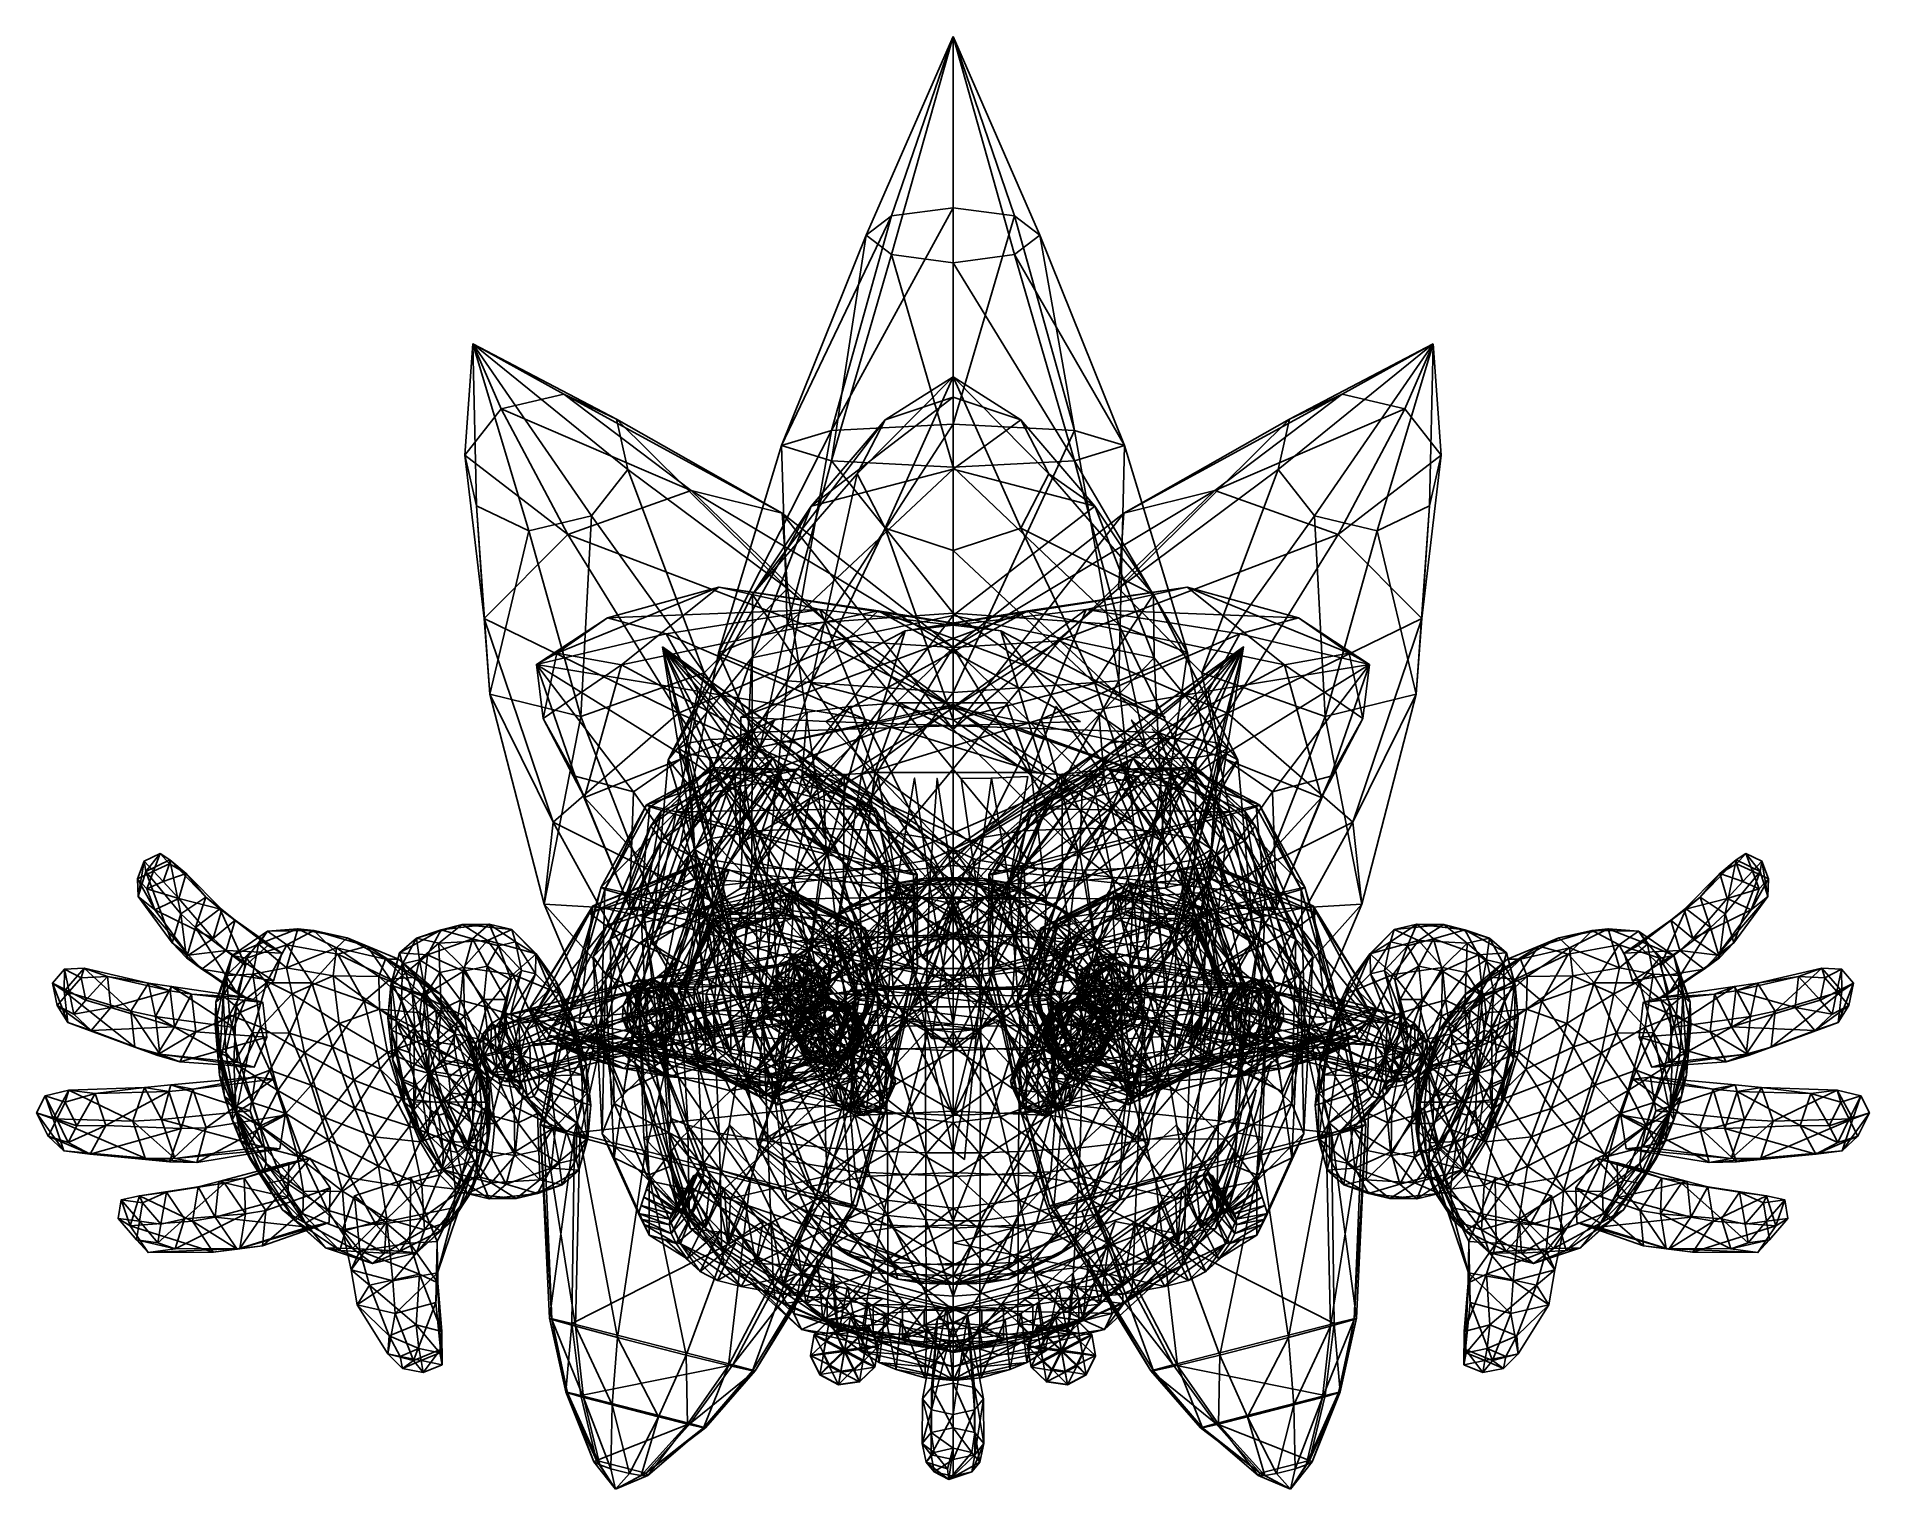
# Model space of a CAD drawing. Header units: inches. Extents: x -195 to 195, y -73 to 236.
import ezdxf

# ---------------------------------------------------------------- set-up
doc = ezdxf.new("R2010")
doc.units = ezdxf.units.IN
doc.header["$MEASUREMENT"] = 0
doc.layers.get('0').update_dxf_attribs({"color": 73, "true_color": 0x8fe057})

msp = doc.modelspace()

# ---------------------------------------------------------------- meshes
at = {"color": 7, "true_color": 0xffffff}
mesh = msp.add_polyface(dxfattribs=at)
corners = [(-42.91, 103.97, 290.48), (0, 144.15, 265.38), (-30.24, 136.33, 257.3), (0, 159.51, 219.9), (-14.46, 154.73, 217.28), (-42.77, 117.46, 237.79), (-20.46, 143.17, 210.94), (0, 163.86, 185.79), (0, 126.84, 201.97), (-14.46, 131.62, 204.6), (-82.13, 130.29, 313.88), (-22.64, 107.61, 333.51), (-55.83, 139.6, 309.44), (0, 106.19, 305.02), (-36.42, 134.8, 290.79), (0, 88.73, 271.85), (-35.27, 118.72, 268.85), (-101.58, 136.4, 264.27), (-98.76, 96.24, 279.56), (-99.91, 112.33, 301.5), (-104.04, 147.16, 272.67), (-96.32, 157.02, 277.73), (-82.95, 160.2, 276.47), (-71.76, 154.85, 269.65), (-69.31, 144.09, 261.25), (-53.06, 100.76, 256.47), (-77.02, 134.23, 256.19), (-79.35, 91.45, 260.91), (-90.39, 131.05, 257.45), (-102.36, 170.89, 249.26), (-35.36, 99.06, 380), (0, 153.8, 384.69), (-25.87, 152.46, 375.15), (-50, 105.04, 345.48), (-36.58, 149.21, 352.11), (-35.36, 111.01, 310.96), (-25.87, 145.96, 329.08), (0, 113.48, 296.66), (0, 144.61, 319.53), (0, 199.89, 365.02), (-13.09, 198.18, 360.43), (-18.51, 194.04, 349.37), (-13.09, 189.91, 338.31), (0, 236.38, 335.2)]
mesh.append_faces([[corners[k] for k in face] for face in [(0, 1, 2, 0), (1, 3, 2, 1), (2, 3, 4, 2), (2, 4, 5, 2), (5, 4, 6, 5), (7, 8, 9, 7), (7, 9, 6, 7), (7, 6, 4, 7), (7, 4, 3, 7), (10, 11, 12, 10), (12, 11, 13, 12), (12, 13, 14, 12), (14, 15, 16, 14), (17, 18, 19, 17), (17, 19, 20, 17), (20, 19, 10, 20), (20, 10, 21, 20), (21, 10, 12, 21), (21, 12, 22, 21), (22, 12, 14, 22), (22, 14, 23, 22), (23, 14, 16, 23), (23, 16, 24, 23), (24, 16, 25, 24), (24, 25, 26, 24), (26, 27, 28, 26), (28, 18, 17, 28), (21, 29, 20, 21), (20, 29, 17, 20), (17, 29, 28, 17), (28, 29, 26, 28), (26, 29, 24, 26), (24, 29, 23, 24), (23, 29, 22, 23), (22, 29, 21, 22), (30, 31, 32, 30), (33, 32, 34, 33), (35, 34, 36, 35), (35, 36, 37, 35), (37, 36, 38, 37), (31, 39, 32, 31), (32, 39, 40, 32), (32, 40, 34, 32), (34, 40, 41, 34), (34, 41, 36, 34), (36, 41, 42, 36), (36, 42, 38, 36), (43, 42, 41, 43), (43, 41, 40, 43)]], dxfattribs={"vtx3": -1, "color": 7})
mesh = msp.add_polyface(dxfattribs=at)
corners = [(0, 112.98, 303.39), (30.24, 136.33, 257.3), (0, 144.15, 265.38), (42.77, 117.46, 237.79), (20.46, 143.17, 210.94), (14.46, 154.73, 217.28), (0, 159.51, 219.9), (14.46, 131.62, 204.6), (0, 163.86, 185.79), (0, 126.84, 201.97), (22.64, 107.61, 333.51), (82.13, 130.29, 313.88), (55.83, 139.6, 309.44), (0, 106.19, 305.02), (36.42, 134.8, 290.79), (99.91, 112.33, 301.5), (101.58, 136.4, 264.27), (104.04, 147.16, 272.67), (96.32, 157.02, 277.73), (82.95, 160.2, 276.47), (71.76, 154.85, 269.65), (35.27, 118.72, 268.85), (69.31, 144.09, 261.25), (53.06, 100.76, 256.47), (102.36, 170.89, 249.26), (90.39, 131.05, 257.45), (77.02, 134.23, 256.19), (35.36, 99.06, 380), (36.58, 149.21, 352.11), (25.87, 152.46, 375.15), (0, 96.59, 394.3), (0, 153.8, 384.69), (0, 113.48, 296.66), (0, 144.61, 319.53), (35.36, 111.01, 310.96), (25.87, 145.96, 329.08), (50, 105.04, 345.48), (18.51, 194.04, 349.37), (13.09, 198.18, 360.43), (0, 199.89, 365.02), (-13.09, 189.91, 338.31), (0, 188.2, 333.72), (13.09, 189.91, 338.31), (0, 236.38, 335.2), (-13.09, 198.18, 360.43)]
mesh.append_faces([[corners[k] for k in face] for face in [(0, 1, 2, 0), (3, 4, 1, 3), (1, 4, 5, 1), (1, 5, 2, 1), (2, 5, 6, 2), (3, 7, 4, 3), (8, 6, 5, 8), (8, 5, 4, 8), (8, 4, 7, 8), (8, 7, 9, 8), (10, 11, 12, 10), (13, 12, 14, 13), (15, 16, 17, 15), (15, 17, 11, 15), (11, 17, 18, 11), (11, 18, 12, 11), (12, 18, 19, 12), (12, 19, 14, 12), (14, 19, 20, 14), (14, 20, 21, 14), (21, 20, 22, 21), (21, 22, 23, 21), (24, 18, 17, 24), (24, 17, 16, 24), (24, 16, 25, 24), (24, 25, 26, 24), (24, 26, 22, 24), (24, 22, 20, 24), (24, 20, 19, 24), (24, 19, 18, 24), (27, 28, 29, 27), (30, 29, 31, 30), (32, 33, 34, 32), (34, 33, 35, 34), (36, 35, 28, 36), (28, 37, 29, 28), (29, 37, 38, 29), (29, 38, 31, 29), (31, 38, 39, 31), (33, 40, 41, 33), (33, 41, 35, 33), (35, 41, 42, 35), (35, 42, 28, 35), (28, 42, 37, 28), (43, 39, 38, 43), (43, 38, 37, 43), (43, 37, 42, 43), (43, 42, 41, 43), (43, 41, 40, 43), (43, 44, 39, 43)]], dxfattribs={"vtx3": -1, "color": 7})
mesh = msp.add_polyface(dxfattribs=at)
corners = [(-38.08, 90.71, 309.07), (-45.53, 76.58, 333.7), (-31.09, 92.37, 317.73), (-32.19, 78.43, 343.39), (-21.99, 93.61, 324.27), (-16.66, 79.55, 349.27), (-11.38, 94.37, 328.23), (0, 112.98, 303.39), (0, 144.15, 265.38), (-42.91, 103.97, 290.48), (-30.24, 136.33, 257.3), (-60.69, 82.24, 259.32), (-42.77, 117.46, 237.79), (-42.91, 60.5, 228.17), (-20.46, 143.17, 210.94), (-30.24, 98.58, 218.27), (-14.46, 131.62, 204.6), (0, 90.76, 210.19), (0, 126.84, 201.97), (-27.12, 90.37, 306.03), (15.97, 114.02, 272.22), (-45.21, 91.31, 267.12), (-10.19, 109.74, 244.85), (-45.46, 64.37, 231.63), (-58.48, 92.17, 340.64), (17.73, 58.83, 346.62), (-22.64, 107.61, 333.51), (-98.76, 96.24, 279.56), (-85.2, 68.91, 322.24), (-99.91, 112.33, 301.5), (-82.13, 130.29, 313.88), (-36.42, 134.8, 290.79), (0, 106.19, 305.02), (0, 88.73, 271.85), (-35.27, 118.72, 268.85), (-27.34, 65.47, 253.45), (-53.06, 100.76, 256.47), (-63.18, 50.04, 260.58), (-79.35, 91.45, 260.91), (-77.02, 134.23, 256.19), (-90.39, 131.05, 257.45), (-43.82, 88.05, 287.32), (27.12, 90.37, 306.03), (-15.97, 114.02, 272.22), (-70.66, 102.44, 244.33), (-49.89, 119.04, 235.32), (10.19, 109.74, 244.85), (-28.41, 114.26, 219.05), (19.49, 79.1, 220.7), (-18.8, 90.91, 205.07), (-87.34, 91, 197.43), (-78.56, 74.19, 240.81), (-84.47, 104.96, 197.72), (-73.63, 112.46, 194.8), (-61.17, 109.11, 190.38), (-54.39, 96.87, 187.05), (-26.7, 62.66, 201.55), (-88.78, 102.58, 164.14), (-80.56, 78.77, 194.1), (-57.26, 82.92, 186.76), (-41.08, 84.91, 298.51), (-50, 105.04, 345.48), (-35.36, 111.01, 310.96), (0, 93.44, 283.45), (0, 96.59, 394.3), (0, 153.8, 384.69), (-35.36, 99.06, 380), (-25.87, 152.46, 375.15), (-36.58, 149.21, 352.11)]
mesh.append_faces([[corners[k] for k in face] for face in [(0, 1, 2, 0), (2, 3, 4, 2), (4, 5, 6, 4), (7, 8, 9, 7), (9, 10, 11, 9), (11, 10, 12, 11), (11, 12, 13, 11), (12, 14, 15, 12), (15, 14, 16, 15), (15, 16, 17, 15), (17, 16, 18, 17), (19, 20, 21, 19), (21, 22, 23, 21), (24, 25, 26, 24), (27, 28, 29, 27), (29, 28, 24, 29), (29, 24, 30, 29), (30, 24, 26, 30), (31, 32, 33, 31), (34, 35, 36, 34), (36, 37, 38, 36), (39, 36, 38, 39), (40, 38, 27, 40), (41, 42, 43, 41), (44, 41, 43, 44), (44, 43, 45, 44), (45, 43, 46, 45), (45, 46, 47, 45), (47, 48, 49, 47), (50, 51, 44, 50), (50, 44, 52, 50), (52, 44, 45, 52), (52, 45, 53, 52), (53, 45, 47, 53), (53, 47, 54, 53), (54, 47, 49, 54), (54, 49, 55, 54), (55, 49, 56, 55), (52, 57, 50, 52), (50, 57, 58, 50), (59, 57, 55, 59), (55, 57, 54, 55), (54, 57, 53, 54), (53, 57, 52, 53), (60, 61, 62, 60), (60, 62, 63, 60), (64, 65, 66, 64), (66, 67, 61, 66), (61, 68, 62, 61)]], dxfattribs={"vtx3": -1, "color": 7})
mesh = msp.add_polyface(dxfattribs=at)
corners = [(-11.38, 94.37, 328.23), (16.66, 79.55, 349.27), (11.38, 94.37, 328.23), (60.69, 82.24, 259.32), (42.77, 117.46, 237.79), (42.91, 103.97, 290.48), (30.24, 136.33, 257.3), (0, 112.98, 303.39), (0, 90.76, 210.19), (0, 126.84, 201.97), (30.24, 98.58, 218.27), (14.46, 131.62, 204.6), (58.48, 92.17, 340.64), (99.91, 112.33, 301.5), (82.13, 130.29, 313.88), (22.64, 107.61, 333.51), (55.83, 139.6, 309.44), (0, 106.19, 305.02), (36.42, 134.8, 290.79), (0, 88.73, 271.85), (35.27, 118.72, 268.85), (98.76, 96.24, 279.56), (101.58, 136.4, 264.27), (53.06, 100.76, 256.47), (69.31, 144.09, 261.25), (77.02, 134.23, 256.19), (79.35, 91.45, 260.91), (90.39, 131.05, 257.45), (43.82, 88.05, 287.32), (78.56, 74.19, 240.81), (70.66, 102.44, 244.33), (15.97, 114.02, 272.22), (49.89, 119.04, 235.32), (-10.19, 109.74, 244.85), (28.41, 114.26, 219.05), (-19.49, 79.1, 220.7), (18.8, 90.91, 205.07), (87.34, 91, 197.43), (84.47, 104.96, 197.72), (73.63, 112.46, 194.8), (61.17, 109.11, 190.38), (54.39, 96.87, 187.05), (88.78, 102.58, 164.14), (80.56, 78.77, 194.1), (68.1, 75.42, 189.68), (57.26, 82.92, 186.76), (-22.64, 107.61, 333.51), (37.81, 69.36, 311.6), (26.24, 62.94, 271.64), (-15.97, 114.02, 272.22), (45.21, 91.31, 267.12), (10.19, 109.74, 244.85), (45.46, 64.37, 231.63), (19.49, 79.1, 220.7), (0, 94, 277.23), (0, 93.44, 283.45), (48.63, 76.38, 287.75), (0, 113.48, 296.66), (41.08, 84.91, 298.51), (50, 105.04, 345.48), (36.58, 149.21, 352.11), (35.36, 99.06, 380), (25.87, 152.46, 375.15), (0, 96.59, 394.3), (35.36, 111.01, 310.96), (25.87, 145.96, 329.08)]
mesh.append_faces([[corners[k] for k in face] for face in [(0, 1, 2, 0), (3, 4, 5, 3), (5, 4, 6, 5), (5, 6, 7, 5), (8, 9, 10, 8), (10, 9, 11, 10), (10, 11, 4, 10), (12, 13, 14, 12), (12, 14, 15, 12), (15, 16, 17, 15), (17, 18, 19, 17), (19, 18, 20, 19), (21, 22, 13, 21), (23, 24, 25, 23), (23, 25, 26, 23), (26, 25, 27, 26), (26, 27, 21, 26), (21, 27, 22, 21), (28, 29, 30, 28), (28, 30, 31, 28), (31, 30, 32, 31), (31, 32, 33, 31), (33, 32, 34, 33), (33, 34, 35, 33), (35, 34, 36, 35), (30, 37, 38, 30), (30, 38, 32, 30), (32, 38, 39, 32), (32, 39, 34, 32), (34, 39, 40, 34), (34, 40, 36, 34), (36, 40, 41, 36), (42, 38, 37, 42), (42, 37, 43, 42), (42, 43, 44, 42), (42, 44, 45, 42), (42, 45, 41, 42), (42, 41, 40, 42), (42, 40, 39, 42), (42, 39, 38, 42), (46, 47, 17, 46), (17, 48, 19, 17), (49, 50, 51, 49), (51, 52, 53, 51), (54, 55, 56, 54), (55, 57, 58, 55), (59, 60, 61, 59), (61, 62, 63, 61), (64, 65, 59, 64)]], dxfattribs={"vtx3": -1, "color": 7})
mesh = msp.add_polyface(dxfattribs=at)
corners = [(-47.72, 58.77, 341.83), (-52.92, 45.39, 358.87), (-40.99, 55.99, 342.87), (-39.03, 41.27, 355.19), (-34.02, 52.64, 342.16), (-26.15, 37.22, 350.14), (-28.08, 48.5, 340.76), (-49.87, 49.94, 311.69), (-54.89, 56.9, 324.34), (-54.23, 50.33, 345.8), (-37.4, 31.09, 358.58), (-38.35, 52.42, 356.74), (-19.36, 37.74, 364.39), (-19.85, 52.79, 361.45), (-45.53, 76.58, 333.7), (-32.19, 78.43, 343.39), (-16.66, 79.55, 349.27), (-51.08, 28.12, 229.35), (-48.66, 58.85, 240.78), (-42.88, 57.93, 235.95), (-40.49, 27.02, 223.6), (-33.99, 57.01, 231.12), (-27.77, 25.71, 219.58), (-23.33, 56.24, 227.1), (-14.29, 25.59, 216.08), (-12, 55.81, 224.81), (-5.95, 25.42, 215.2), (-5, 55.67, 224.07), (-38.42, 82.5, 266.01), (-62.19, 64.98, 272.92), (-42.48, 84.54, 276.73), (-64.38, 68.13, 289.4), (-43.82, 88.05, 287.32), (-62.19, 71.25, 305.75), (-42.48, 88.77, 298.88), (-55.76, 74.13, 320.87), (-38.08, 90.71, 309.07), (-52.55, 60.53, 249.58), (-35.62, 81.24, 259.4), (-51.77, 59.63, 244.86), (-33.23, 80.41, 255.05), (-29.29, 79.79, 251.79), (-23.22, 79.17, 248.54), (-15.93, 78.65, 245.83), (-8.19, 78.35, 244.28), (-3.41, 78.26, 243.78), (0, 55.67, 224.07), (19.85, 52.79, 361.45), (16.66, 79.55, 349.27), (-11.38, 94.37, 328.23), (0, 59.72, 333.16), (0, 112.98, 303.39), (-45.4, 54.83, 316.13), (-42.91, 103.97, 290.48), (-64.2, 43.02, 275.04), (-42.91, 60.5, 228.17), (-30.24, 98.58, 218.27), (0, 51.5, 215.26), (0, 90.76, 210.19), (-17.73, 58.83, 346.62), (22.64, 107.61, 333.51), (-37.81, 69.36, 311.6), (0, 106.19, 305.02), (-26.24, 62.94, 271.64), (-45.46, 64.37, 231.63), (-19.49, 79.1, 220.7), (18.8, 90.91, 205.07), (-6.49, 40.05, 213.93), (-58.48, 92.17, 340.64), (-22.23, 37.51, 356.19), (17.73, 58.83, 346.62), (-18.8, 90.91, 205.07), (6.49, 40.05, 213.93), (-26.7, 62.66, 201.55), (-21.19, 15.45, 228.5), (-47.47, 46.06, 210.56), (-54.39, 96.87, 187.05), (-57.26, 82.92, 186.76), (-48.63, 76.38, 287.75), (-41.08, 84.91, 298.51), (0, 94, 277.23), (0, 35.21, 386.3), (0, 96.59, 394.3), (-41.08, 43.74, 371.24), (-35.36, 99.06, 380), (-58.09, 64.33, 334.87), (-50, 105.04, 345.48)]
mesh.append_faces([[corners[k] for k in face] for face in [(0, 1, 2, 0), (2, 1, 3, 2), (2, 3, 4, 2), (4, 5, 6, 4), (4, 6, 7, 4), (0, 2, 8, 0), (9, 10, 11, 9), (11, 12, 13, 11), (14, 11, 15, 14), (15, 13, 16, 15), (17, 18, 19, 17), (20, 19, 21, 20), (22, 21, 23, 22), (24, 23, 25, 24), (26, 25, 27, 26), (28, 29, 30, 28), (30, 31, 32, 30), (32, 33, 34, 32), (34, 35, 36, 34), (37, 38, 39, 37), (39, 38, 18, 39), (18, 40, 19, 18), (19, 41, 21, 19), (21, 42, 23, 21), (23, 43, 25, 23), (25, 44, 27, 25), (27, 45, 46, 27), (12, 47, 13, 12), (13, 47, 16, 13), (16, 48, 49, 16), (50, 51, 52, 50), (52, 53, 54, 52), (55, 56, 57, 55), (57, 56, 58, 57), (59, 60, 61, 59), (61, 62, 63, 61), (64, 65, 22, 64), (65, 66, 67, 65), (68, 69, 70, 68), (71, 72, 73, 71), (73, 72, 74, 73), (73, 74, 75, 73), (76, 73, 77, 76), (77, 73, 75, 77), (78, 79, 80, 78), (81, 82, 83, 81), (83, 82, 84, 83), (83, 84, 85, 83), (85, 84, 86, 85)]], dxfattribs={"vtx3": -1, "color": 7})
mesh = msp.add_polyface(dxfattribs=at)
corners = [(52.92, 45.39, 358.87), (47.72, 58.77, 341.83), (40.99, 55.99, 342.87), (39.03, 41.27, 355.19), (34.02, 52.64, 342.16), (26.15, 37.22, 350.14), (49.87, 49.94, 311.69), (52.55, 53.86, 317.45), (54.89, 56.9, 324.34), (54.23, 50.33, 345.8), (45.53, 76.58, 333.7), (38.35, 52.42, 356.74), (32.19, 78.43, 343.39), (19.85, 52.79, 361.45), (48.66, 58.85, 240.78), (51.08, 28.12, 229.35), (42.88, 57.93, 235.95), (40.49, 27.02, 223.6), (33.99, 57.01, 231.12), (27.77, 25.71, 219.58), (23.33, 56.24, 227.1), (14.29, 25.59, 216.08), (12, 55.81, 224.81), (5.96, 25.42, 215.2), (5, 55.67, 224.07), (0, 25.87, 216.06), (0, 55.67, 224.07), (-5, 55.67, 224.07), (55.76, 74.13, 320.87), (38.08, 90.71, 309.07), (31.09, 92.37, 317.73), (21.99, 93.61, 324.27), (16.66, 79.55, 349.27), (38.42, 82.5, 266.01), (52.55, 60.53, 249.58), (35.62, 81.24, 259.4), (33.23, 80.41, 255.05), (29.29, 79.79, 251.79), (23.22, 79.17, 248.54), (15.93, 78.65, 245.83), (8.19, 78.35, 244.28), (1.71, 78.26, 243.78), (19.36, 37.74, 364.39), (-19.36, 37.74, 364.39), (-16.66, 79.55, 349.27), (45.4, 54.83, 316.13), (42.91, 103.97, 290.48), (0, 59.72, 333.16), (0, 51.5, 215.26), (0, 90.76, 210.19), (42.91, 60.5, 228.17), (30.24, 98.58, 218.27), (60.69, 82.24, 259.32), (22.23, 37.51, 356.19), (85.2, 68.91, 322.24), (58.48, 92.17, 340.64), (-17.73, 58.83, 346.62), (22.64, 107.61, 333.51), (0, 62.09, 325.56), (43.82, 88.05, 287.32), (-27.12, 90.37, 306.03), (-6.49, 40.05, 213.93), (18.8, 90.91, 205.07), (26.7, 62.66, 201.55), (54.39, 96.87, 187.05), (57.26, 82.92, 186.76), (47.47, 46.06, 210.56), (-18.8, 90.91, 205.07), (19.49, 79.1, 220.7), (6.49, 40.05, 213.93), (41.08, 43.74, 371.24), (50, 105.04, 345.48), (35.36, 99.06, 380), (0, 35.21, 386.3), (0, 96.59, 394.3), (41.08, 84.91, 298.51), (35.36, 111.01, 310.96), (58.09, 64.33, 334.87)]
mesh.append_faces([[corners[k] for k in face] for face in [(0, 1, 2, 0), (0, 2, 3, 0), (3, 4, 5, 3), (6, 4, 7, 6), (7, 4, 8, 7), (8, 4, 2, 8), (9, 10, 11, 9), (11, 12, 13, 11), (14, 15, 16, 14), (16, 15, 17, 16), (16, 17, 18, 16), (18, 17, 19, 18), (18, 19, 20, 18), (20, 19, 21, 20), (20, 21, 22, 20), (22, 21, 23, 22), (22, 23, 24, 22), (24, 23, 25, 24), (24, 25, 26, 24), (25, 27, 26, 25), (28, 29, 10, 28), (10, 30, 12, 10), (12, 31, 32, 12), (33, 34, 35, 33), (35, 14, 36, 35), (36, 16, 37, 36), (37, 18, 38, 37), (38, 20, 22, 38), (39, 22, 40, 39), (40, 24, 41, 40), (42, 13, 43, 42), (44, 13, 32, 44), (45, 46, 47, 45), (48, 49, 50, 48), (50, 49, 51, 50), (50, 51, 52, 50), (53, 54, 55, 53), (53, 55, 56, 53), (56, 55, 57, 56), (58, 59, 60, 58), (61, 62, 63, 61), (62, 64, 63, 62), (63, 64, 65, 63), (63, 65, 66, 63), (67, 68, 69, 67), (70, 71, 72, 70), (70, 72, 73, 70), (73, 72, 74, 73), (75, 76, 77, 75)]], dxfattribs={"vtx3": -1, "color": 7})
mesh = msp.add_polyface(dxfattribs=at)
corners = [(90.16, 29.43, 367.25), (77.51, 49.55, 343.74), (76.77, 51.08, 355.67), (58.88, 39.38, 306.51), (49.87, 49.94, 311.69), (66.84, 43.11, 318.1), (52.55, 53.86, 317.45), (73.78, 46.76, 331.05), (54.89, 56.9, 324.34), (55.54, 59.29, 331.41), (54.06, 60.18, 338.57), (65.77, 48.78, 359.4), (47.72, 58.77, 341.83), (52.92, 45.39, 358.87), (67.01, 32.9, 254.45), (56.25, 61.95, 257.02), (74.08, 36.52, 273.39), (62.19, 64.98, 272.92), (76.7, 40.26, 293.03), (64.38, 68.13, 289.4), (73.1, 43.98, 312.51), (62.19, 71.25, 305.75), (66.42, 47.41, 330.51), (55.76, 74.13, 320.87), (54.23, 50.33, 345.8), (62.6, 31.21, 245.59), (52.55, 60.53, 249.58), (61.67, 30.14, 239.97), (51.77, 59.63, 244.86), (57.96, 29.21, 235.1), (48.66, 58.85, 240.78), (51.08, 28.12, 229.35), (38.42, 82.5, 266.01), (42.48, 84.54, 276.73), (43.82, 88.05, 287.32), (42.48, 88.77, 298.88), (64.2, 43.02, 275.04), (60.69, 82.24, 259.32), (45.4, 54.83, 316.13), (45.4, 31.22, 233.95), (42.91, 60.5, 228.17), (87.14, 51.46, 289.07), (98.76, 96.24, 279.56), (85.2, 68.91, 322.24), (99.91, 112.33, 301.5), (58.48, 92.17, 340.64), (63.18, 50.04, 260.58), (53.06, 100.76, 256.47), (79.35, 91.45, 260.91), (56.66, 50.37, 280.02), (68.95, 50.83, 226.82), (78.56, 74.19, 240.81), (80.56, 78.77, 194.1), (87.34, 91, 197.43), (70.66, 102.44, 244.33), (47.47, 46.06, 210.56), (57.26, 82.92, 186.76), (68.1, 75.42, 189.68), (48.63, 76.38, 287.75), (41.08, 84.91, 298.51), (68.77, 33.85, 313.17), (58.09, 64.33, 334.87), (50, 105.04, 345.48), (41.08, 43.74, 371.24), (35.36, 111.01, 310.96)]
mesh.append_faces([[corners[k] for k in face] for face in [(0, 1, 2, 0), (3, 4, 5, 3), (5, 6, 7, 5), (7, 6, 8, 7), (7, 8, 1, 7), (1, 8, 9, 1), (1, 9, 2, 1), (2, 9, 10, 2), (2, 10, 11, 2), (11, 10, 12, 11), (11, 12, 13, 11), (8, 12, 9, 8), (9, 12, 10, 9), (14, 15, 16, 14), (16, 15, 17, 16), (16, 17, 18, 16), (18, 19, 20, 18), (20, 21, 22, 20), (22, 23, 24, 22), (15, 14, 25, 15), (15, 25, 26, 15), (26, 25, 27, 26), (26, 27, 28, 26), (28, 27, 29, 28), (28, 29, 30, 28), (30, 29, 31, 30), (15, 32, 17, 15), (17, 33, 19, 17), (19, 34, 21, 19), (21, 35, 23, 21), (36, 37, 38, 36), (39, 40, 36, 39), (41, 42, 43, 41), (43, 42, 44, 43), (43, 44, 45, 43), (46, 47, 48, 46), (46, 48, 41, 46), (41, 48, 42, 41), (49, 50, 51, 49), (49, 51, 34, 49), (50, 52, 51, 50), (51, 52, 53, 51), (51, 53, 54, 51), (55, 56, 57, 55), (55, 57, 50, 55), (50, 57, 52, 50), (58, 59, 60, 58), (61, 62, 63, 61), (61, 64, 62, 61)]], dxfattribs={"vtx3": -1, "color": 7})
mesh = msp.add_polyface(dxfattribs=at)
corners = [(0, 56.99, 174), (-6.77, 56.83, 185.92), (-11.73, 56, 181.03), (-13.55, 54.87, 174.35), (-11.73, 53.74, 167.67), (-6.77, 52.91, 162.78), (-12.89, 52.45, 197.4), (-55.17, 63.18, 165.2), (-45.68, 41.45, 195.28), (-51.56, 65.42, 178.48), (-31.69, 43.78, 209.08), (-41.7, 67.07, 188.2), (-12.58, 44.63, 214.12), (-28.24, 67.67, 191.76), (6.53, 43.78, 209.08), (-14.77, 67.07, 188.2), (20.51, 41.45, 195.28), (-4.92, 65.42, 178.48), (-51.56, 60.93, 151.92), (-50.8, 38.26, 176.44), (-58.46, 84.64, 149.71), (-56.66, 85.75, 156.31), (-51.77, 86.57, 161.13), (-45.08, 86.87, 162.9), (-38.4, 86.57, 161.13), (-33.5, 85.75, 156.31), (0, 63.18, 165.2), (-31.71, 84.64, 149.71), (-4.92, 60.93, 151.92), (-33.5, 83.52, 143.12), (-14.77, 59.29, 142.21), (-38.4, 82.71, 138.3), (-28.24, 58.69, 138.65), (-45.08, 82.41, 136.53), (-41.7, 59.29, 142.21), (-51.77, 82.71, 138.3), (-56.66, 83.52, 143.12), (-61.93, 106.29, 126.66)]
mesh.append_faces([[corners[k] for k in face] for face in [(0, 1, 2, 0), (0, 2, 3, 0), (0, 3, 4, 0), (0, 4, 5, 0), (1, 2, 6, 1), (7, 8, 9, 7), (9, 10, 11, 9), (11, 10, 12, 11), (11, 12, 13, 11), (13, 12, 14, 13), (13, 14, 15, 13), (15, 16, 17, 15), (18, 19, 7, 18), (20, 7, 9, 20), (20, 9, 21, 20), (21, 9, 11, 21), (21, 11, 22, 21), (22, 11, 13, 22), (22, 13, 23, 22), (23, 13, 15, 23), (23, 15, 24, 23), (24, 15, 17, 24), (24, 17, 25, 24), (25, 17, 26, 25), (25, 26, 27, 25), (27, 26, 28, 27), (27, 28, 29, 27), (29, 28, 30, 29), (29, 30, 31, 29), (31, 30, 32, 31), (31, 32, 33, 31), (33, 32, 34, 33), (33, 34, 35, 33), (35, 34, 18, 35), (35, 18, 36, 35), (36, 18, 7, 36), (36, 7, 20, 36), (37, 33, 35, 37), (37, 35, 36, 37), (37, 36, 20, 37), (37, 20, 21, 37), (37, 21, 22, 37), (37, 22, 23, 37), (37, 23, 24, 37), (37, 24, 25, 37), (37, 25, 27, 37), (37, 27, 29, 37), (37, 29, 31, 37), (37, 31, 33, 37)]], dxfattribs={"vtx3": -1, "color": 7})
mesh = msp.add_polyface(dxfattribs=at)
corners = [(25.77, 48.73, 175.39), (22.32, 50.88, 188.1), (35.48, 39.16, 177.01), (30.72, 42.12, 194.5), (12.89, 52.45, 197.4), (17.74, 44.29, 207.3), (17.74, 34.04, 146.72), (30.72, 36.21, 159.52), (22.32, 46.58, 162.69), (41.7, 27.11, 179.05), (36.12, 30.59, 199.61), (50.8, 38.26, 176.44), (55.17, 63.18, 165.2), (45.68, 41.45, 195.28), (51.56, 65.42, 178.48), (31.69, 43.78, 209.08), (41.7, 67.07, 188.2), (12.58, 44.63, 214.12), (28.24, 67.67, 191.76), (31.69, 32.74, 143.81), (28.24, 58.69, 138.65), (41.7, 59.29, 142.21), (45.68, 35.07, 157.6), (51.56, 60.93, 151.92), (58.46, 84.64, 149.71), (56.67, 85.75, 156.31), (51.77, 86.57, 161.13), (45.08, 86.87, 162.9), (14.77, 67.07, 188.2), (38.4, 86.57, 161.13), (14.77, 59.29, 142.21), (33.5, 83.52, 143.12), (38.4, 82.71, 138.3), (45.08, 82.41, 136.53), (51.77, 82.71, 138.3), (56.67, 83.52, 143.12), (61.93, 106.29, 126.66), (33.5, 85.75, 156.31), (31.71, 84.64, 149.71)]
mesh.append_faces([[corners[k] for k in face] for face in [(0, 1, 2, 0), (2, 3, 1, 2), (1, 4, 3, 1), (3, 5, 4, 3), (6, 7, 8, 6), (8, 0, 7, 8), (7, 2, 0, 7), (2, 3, 9, 2), (3, 5, 10, 3), (11, 12, 13, 11), (13, 12, 14, 13), (13, 14, 15, 13), (15, 14, 16, 15), (15, 16, 17, 15), (17, 16, 18, 17), (19, 20, 21, 19), (19, 21, 22, 19), (22, 21, 23, 22), (22, 23, 11, 22), (11, 23, 12, 11), (12, 24, 14, 12), (14, 24, 25, 14), (14, 25, 16, 14), (16, 25, 26, 16), (16, 26, 18, 16), (18, 26, 27, 18), (18, 27, 28, 18), (28, 27, 29, 28), (30, 31, 32, 30), (30, 32, 20, 30), (20, 32, 33, 20), (20, 33, 21, 20), (21, 33, 34, 21), (21, 34, 23, 21), (23, 34, 35, 23), (23, 35, 12, 23), (12, 35, 24, 12), (33, 36, 34, 33), (34, 36, 35, 34), (35, 36, 24, 35), (24, 36, 25, 24), (25, 36, 26, 25), (26, 36, 27, 26), (27, 36, 29, 27), (29, 36, 37, 29), (37, 36, 38, 37), (38, 36, 31, 38), (31, 36, 32, 31), (32, 36, 33, 32)]], dxfattribs={"vtx3": -1, "color": 7})
mesh = msp.add_polyface(dxfattribs=at)
corners = [(-73.78, 46.76, 331.05), (-89.46, 27.33, 352.84), (-77.51, 49.55, 343.74), (-90.16, 29.43, 367.25), (-76.77, 51.08, 355.67), (-79.65, 26.24, 368.57), (-65.77, 48.78, 359.4), (-62.67, 23.09, 367.36), (-52.92, 45.39, 358.87), (-49.87, 49.94, 311.69), (-66.84, 43.11, 318.1), (-52.55, 53.86, 317.45), (-54.89, 56.9, 324.34), (-55.54, 59.29, 331.41), (-54.06, 60.18, 338.57), (-47.72, 58.77, 341.83), (-66.42, 47.41, 330.51), (-52.89, 23.74, 348.32), (-54.23, 50.33, 345.8), (-56.25, 61.95, 257.02), (-67.01, 32.9, 254.45), (-74.08, 36.52, 273.39), (-62.19, 64.98, 272.92), (-76.7, 40.26, 293.03), (-64.38, 68.13, 289.4), (-73.1, 43.98, 312.51), (-62.19, 71.25, 305.75), (-55.76, 74.13, 320.87), (-45.53, 76.58, 333.7), (-62.59, 31.21, 245.59), (-52.55, 60.53, 249.58), (-61.67, 30.14, 239.97), (-51.77, 59.63, 244.86), (-57.96, 29.21, 235.1), (-48.66, 58.85, 240.78), (-38.42, 82.5, 266.01), (-64.2, 43.02, 275.04), (-60.69, 82.24, 259.32), (-45.4, 31.22, 233.95), (-87.14, 51.46, 289.07), (-57.13, 17.9, 334.7), (-85.2, 68.91, 322.24), (-22.23, 37.51, 356.19), (-58.48, 92.17, 340.64), (-63.18, 50.04, 260.58), (-70.24, 11.47, 294.74), (-98.76, 96.24, 279.56), (-79.35, 91.45, 260.91), (-68.95, 50.83, 226.82), (-47.35, 19.73, 255.87), (-56.66, 50.37, 280.02), (-78.56, 74.19, 240.81), (-43.82, 88.05, 287.32), (-70.66, 102.44, 244.33), (-47.47, 46.06, 210.56), (-80.56, 78.77, 194.1), (-87.34, 91, 197.43), (-57.26, 82.92, 186.76), (-68.1, 75.42, 189.68), (-88.78, 102.58, 164.14), (-68.77, 33.85, 313.17), (-41.08, 43.74, 371.24), (-58.09, 64.33, 334.87), (-48.63, 76.38, 287.75), (-50, 105.04, 345.48), (-41.08, 84.91, 298.51)]
mesh.append_faces([[corners[k] for k in face] for face in [(0, 1, 2, 0), (2, 3, 4, 2), (4, 5, 6, 4), (6, 7, 8, 6), (9, 10, 11, 9), (11, 10, 0, 11), (11, 0, 12, 11), (12, 0, 2, 12), (12, 2, 13, 12), (13, 2, 4, 13), (13, 4, 14, 13), (14, 4, 6, 14), (14, 6, 15, 14), (15, 6, 8, 15), (16, 17, 18, 16), (19, 20, 21, 19), (19, 21, 22, 19), (22, 21, 23, 22), (22, 23, 24, 22), (24, 25, 26, 24), (26, 16, 27, 26), (27, 18, 28, 27), (29, 19, 30, 29), (31, 30, 32, 31), (33, 32, 34, 33), (19, 35, 30, 19), (36, 37, 38, 36), (39, 40, 41, 39), (41, 40, 42, 41), (41, 42, 43, 41), (44, 45, 39, 44), (46, 39, 41, 46), (47, 44, 39, 47), (47, 39, 46, 47), (48, 49, 50, 48), (48, 50, 51, 48), (51, 50, 52, 51), (51, 52, 53, 51), (54, 49, 48, 54), (55, 48, 51, 55), (55, 51, 56, 55), (57, 54, 58, 57), (58, 54, 48, 58), (58, 48, 55, 58), (55, 59, 58, 55), (58, 59, 57, 58), (60, 61, 62, 60), (60, 62, 63, 60), (62, 64, 65, 62)]], dxfattribs={"vtx3": -1, "color": 7})
mesh = msp.add_polyface(dxfattribs=at)
corners = [(13.55, 54.87, 174.35), (0, 56.99, 174), (11.73, 56, 181.03), (6.78, 56.83, 185.92), (0, 57.13, 187.71), (-6.77, 56.83, 185.92), (0, 52.61, 160.99), (6.78, 52.91, 162.78), (11.73, 53.74, 167.67), (25.77, 48.73, 175.39), (22.32, 50.88, 188.1), (12.89, 52.45, 197.4), (0, 53.03, 200.81), (0, 44.43, 149.98), (12.89, 45.01, 153.38), (22.32, 46.58, 162.69), (17.74, 44.29, 207.3), (0, 45.08, 211.99), (0, 33.25, 142.03), (17.74, 34.04, 146.72), (20.85, 33.13, 214.66), (0, 34.07, 220.17), (-12.58, 44.63, 214.12), (21.92, 20.08, 218.75), (6.53, 43.78, 209.08), (37.98, 17.41, 202.93), (20.51, 41.45, 195.28), (-14.77, 67.07, 188.2), (-4.92, 65.42, 178.48), (25.63, 38.26, 176.44), (0, 63.18, 165.2), (20.51, 35.07, 157.6), (-4.92, 60.93, 151.92), (6.53, 32.74, 143.81), (12.58, 44.63, 214.12), (28.24, 67.67, 191.76), (-6.53, 43.78, 209.08), (14.77, 67.07, 188.2), (-6.53, 32.74, 143.81), (4.92, 60.93, 151.92), (14.77, 59.29, 142.21), (12.58, 31.89, 138.76), (28.24, 58.69, 138.65), (31.69, 32.74, 143.81), (38.4, 86.57, 161.13), (4.92, 65.42, 178.48), (33.5, 85.75, 156.31), (31.71, 84.64, 149.71), (33.5, 83.52, 143.12), (-4.48, 36.29, 146.32), (4.48, 36.29, 146.32), (0, 51.89, 103.76), (8.96, 29.56, 142.43)]
mesh.append_faces([[corners[k] for k in face] for face in [(0, 1, 2, 0), (1, 2, 3, 1), (1, 3, 4, 1), (1, 4, 5, 1), (1, 6, 7, 1), (1, 7, 8, 1), (1, 8, 0, 1), (0, 2, 9, 0), (9, 10, 2, 9), (2, 3, 10, 2), (10, 11, 3, 10), (3, 4, 11, 3), (12, 11, 4, 12), (4, 5, 12, 4), (6, 7, 13, 6), (13, 14, 7, 13), (7, 8, 14, 7), (14, 15, 8, 14), (8, 0, 15, 8), (15, 9, 0, 15), (11, 12, 16, 11), (17, 16, 12, 17), (13, 14, 18, 13), (14, 15, 19, 14), (16, 17, 20, 16), (21, 20, 17, 21), (22, 23, 24, 22), (24, 25, 26, 24), (27, 24, 26, 27), (28, 26, 29, 28), (28, 29, 30, 28), (30, 29, 31, 30), (30, 31, 32, 30), (32, 31, 33, 32), (34, 35, 36, 34), (36, 35, 37, 36), (38, 39, 40, 38), (38, 40, 41, 38), (41, 40, 42, 41), (41, 42, 43, 41), (37, 44, 45, 37), (45, 44, 46, 45), (45, 46, 30, 45), (30, 46, 47, 30), (30, 47, 39, 30), (39, 47, 48, 39), (39, 48, 40, 39), (49, 50, 51, 49), (50, 52, 51, 50)]], dxfattribs={"vtx3": -1, "color": 7})
mesh = msp.add_polyface(dxfattribs=at)
corners = [(-62.17, 34.66, 52.03), (-54.37, 50.35, 52.03), (-52.49, 48.94, 61.33), (-51.28, 46.47, 47.59), (-38.72, 50.76, 46.31), (-37.87, 55.98, 50.35), (-36.79, 54.3, 59.73), (-36.76, 49.79, 62.31), (-49.32, 45.5, 63.59), (-36.07, 49.45, 67.91), (-48.63, 45.16, 69.19), (-35.42, 53.61, 70.94), (-51.11, 48.25, 72.54), (-34.19, 54.01, 80.43), (-50.59, 48.41, 82.1), (-34.11, 48.47, 83.91), (-46.67, 44.19, 85.19), (-74.22, 54.59, 25.29), (-64.64, 72.18, 21.13), (-66.56, 52.35, 42.32), (-58.08, 70.26, 35.69), (-52.69, 48.6, 53.61), (-46.22, 67.06, 45.35), (-30.24, 42.84, 53.61), (-67.68, 53.34, -0.68), (-13.83, 59.5, -1.09), (-59.04, 71.11, -1.09), (-75, 55.11, 5.93), (-65.3, 72.63, 4.57), (-50.68, 80.61, 12), (-46.51, 80.21, 20.72), (-39.19, 78.77, 26.5), (-20.16, 71.77, -1.31), (-47.58, 78.81, -1.31), (-51.31, 80.02, 2.08), (-32.63, 80.13, 5.78)]
mesh.append_faces([[corners[k] for k in face] for face in [(0, 1, 2, 0), (3, 4, 5, 3), (3, 5, 1, 3), (1, 5, 6, 1), (1, 6, 2, 1), (2, 6, 7, 2), (2, 7, 8, 2), (8, 7, 9, 8), (8, 9, 10, 8), (10, 9, 11, 10), (10, 11, 12, 10), (12, 11, 13, 12), (12, 13, 14, 12), (14, 13, 15, 14), (14, 15, 16, 14), (17, 18, 19, 17), (19, 18, 20, 19), (19, 20, 21, 19), (21, 20, 22, 21), (21, 22, 23, 21), (24, 25, 26, 24), (24, 26, 27, 24), (27, 26, 28, 27), (27, 28, 17, 27), (17, 28, 18, 17), (18, 29, 20, 18), (20, 29, 30, 20), (20, 30, 22, 20), (22, 30, 31, 22), (26, 32, 33, 26), (26, 33, 28, 26), (28, 33, 34, 28), (28, 34, 18, 28), (18, 34, 29, 18), (29, 35, 30, 29), (30, 35, 31, 30), (33, 35, 34, 33), (34, 35, 29, 34)]], dxfattribs={"vtx3": -1, "color": 7})
mesh = msp.add_polyface(dxfattribs=at)
corners = [(-38.72, 50.76, 46.31), (-26.89, 44.88, 44.5), (-22.32, 48.26, 47.98), (-37.87, 55.98, 50.35), (-22, 46.95, 57.47), (-36.79, 54.3, 59.73), (-24.93, 43.91, 60.5), (-36.76, 49.79, 62.31), (-24.24, 43.57, 66.11), (-36.07, 49.45, 67.91), (-20.63, 46.27, 68.68), (-35.42, 53.61, 70.94), (-18.74, 46.34, 78.07), (-34.19, 54.01, 80.43), (-22.28, 42.6, 82.11), (-34.11, 48.47, 83.91), (-30.24, 42.84, 53.61), (-46.22, 67.06, 45.35), (-27.02, 62.13, 45.35), (-16.28, 39.44, 42.31), (-15.08, 59.22, 35.69), (-8.48, 37.71, 25.29), (-8.41, 57.74, 21.13), (-7.55, 37.79, 5.93), (-7.61, 57.81, 4.57), (-14.82, 39.77, -0.68), (-13.83, 59.5, -1.09), (-67.68, 53.34, -0.68), (-39.19, 78.77, 26.5), (-27.54, 75.77, 26.5), (-20.43, 73.51, 20.72), (-16.58, 71.86, 12), (-16.32, 71.04, 2.08), (-20.16, 71.77, -1.31), (-59.04, 71.11, -1.09), (-32.63, 80.13, 5.78), (-47.58, 78.81, -1.31)]
mesh.append_faces([[corners[k] for k in face] for face in [(0, 1, 2, 0), (0, 2, 3, 0), (3, 2, 4, 3), (3, 4, 5, 3), (5, 4, 6, 5), (5, 6, 7, 5), (7, 6, 8, 7), (7, 8, 9, 7), (9, 8, 10, 9), (9, 10, 11, 9), (11, 10, 12, 11), (11, 12, 13, 11), (13, 12, 14, 13), (13, 14, 15, 13), (16, 17, 18, 16), (16, 18, 19, 16), (19, 18, 20, 19), (21, 20, 22, 21), (23, 22, 24, 23), (25, 24, 26, 25), (25, 26, 27, 25), (17, 28, 18, 17), (18, 28, 29, 18), (18, 29, 20, 18), (20, 29, 30, 20), (20, 30, 22, 20), (22, 30, 31, 22), (22, 31, 24, 22), (24, 31, 32, 24), (24, 32, 26, 24), (26, 32, 33, 26), (26, 33, 34, 26), (28, 35, 29, 28), (29, 35, 30, 29), (30, 35, 31, 30), (31, 35, 32, 31), (32, 35, 33, 32), (33, 35, 36, 33)]], dxfattribs={"vtx3": -1, "color": 7})
mesh = msp.add_polyface(dxfattribs=at)
corners = [(38.72, 50.76, 46.31), (26.89, 44.88, 44.5), (22.32, 48.26, 47.98), (37.87, 55.98, 50.35), (22, 46.95, 57.47), (36.79, 54.3, 59.73), (24.93, 43.91, 60.5), (36.76, 49.79, 62.31), (24.24, 43.57, 66.11), (36.07, 49.45, 67.91), (20.63, 46.27, 68.68), (35.42, 53.61, 70.94), (18.74, 46.34, 78.07), (34.19, 54.01, 80.43), (22.28, 42.6, 82.11), (34.11, 48.47, 83.91), (30.24, 42.84, 53.61), (46.22, 67.06, 45.35), (27.02, 62.13, 45.35), (16.28, 39.44, 42.31), (15.08, 59.22, 35.69), (8.48, 37.71, 25.29), (8.41, 57.74, 21.13), (7.55, 37.79, 5.93), (7.61, 57.81, 4.57), (14.82, 39.77, -0.68), (13.83, 59.5, -1.09), (67.68, 53.34, -0.68), (39.19, 78.77, 26.5), (27.54, 75.77, 26.5), (20.43, 73.51, 20.72), (16.58, 71.86, 12), (16.32, 71.04, 2.08), (20.16, 71.77, -1.31), (59.04, 71.11, -1.09), (32.63, 80.13, 5.78), (47.58, 78.81, -1.31)]
mesh.append_faces([[corners[k] for k in face] for face in [(0, 1, 2, 0), (0, 2, 3, 0), (3, 2, 4, 3), (3, 4, 5, 3), (5, 4, 6, 5), (5, 6, 7, 5), (7, 6, 8, 7), (7, 8, 9, 7), (9, 8, 10, 9), (9, 10, 11, 9), (11, 10, 12, 11), (11, 12, 13, 11), (13, 12, 14, 13), (13, 14, 15, 13), (16, 17, 18, 16), (16, 18, 19, 16), (19, 18, 20, 19), (21, 20, 22, 21), (23, 22, 24, 23), (25, 24, 26, 25), (25, 26, 27, 25), (17, 28, 18, 17), (18, 28, 29, 18), (18, 29, 20, 18), (20, 29, 30, 20), (20, 30, 22, 20), (22, 30, 31, 22), (22, 31, 24, 22), (24, 31, 32, 24), (24, 32, 26, 24), (26, 32, 33, 26), (26, 33, 34, 26), (28, 35, 29, 28), (29, 35, 30, 29), (30, 35, 31, 30), (31, 35, 32, 31), (32, 35, 33, 32), (33, 35, 36, 33)]], dxfattribs={"vtx3": -1, "color": 7})
mesh = msp.add_polyface(dxfattribs=at)
corners = [(62.17, 34.66, 52.03), (54.37, 50.35, 52.03), (52.49, 48.94, 61.33), (51.28, 46.47, 47.59), (38.72, 50.76, 46.31), (37.87, 55.98, 50.35), (36.79, 54.3, 59.73), (36.76, 49.79, 62.31), (49.32, 45.5, 63.59), (36.07, 49.45, 67.91), (48.63, 45.16, 69.19), (35.42, 53.61, 70.94), (51.11, 48.25, 72.54), (34.19, 54.01, 80.43), (50.59, 48.41, 82.1), (34.11, 48.47, 83.91), (46.67, 44.19, 85.19), (74.22, 54.59, 25.29), (64.64, 72.18, 21.13), (66.56, 52.35, 42.32), (58.08, 70.26, 35.69), (52.69, 48.6, 53.61), (46.22, 67.06, 45.35), (30.24, 42.84, 53.61), (67.68, 53.34, -0.68), (13.83, 59.5, -1.09), (59.04, 71.11, -1.09), (75, 55.11, 5.93), (65.3, 72.63, 4.57), (50.68, 80.61, 12), (46.51, 80.21, 20.72), (39.19, 78.77, 26.5), (20.16, 71.77, -1.31), (47.58, 78.81, -1.31), (51.31, 80.02, 2.08), (32.63, 80.13, 5.78)]
mesh.append_faces([[corners[k] for k in face] for face in [(0, 1, 2, 0), (3, 4, 5, 3), (3, 5, 1, 3), (1, 5, 6, 1), (1, 6, 2, 1), (2, 6, 7, 2), (2, 7, 8, 2), (8, 7, 9, 8), (8, 9, 10, 8), (10, 9, 11, 10), (10, 11, 12, 10), (12, 11, 13, 12), (12, 13, 14, 12), (14, 13, 15, 14), (14, 15, 16, 14), (17, 18, 19, 17), (19, 18, 20, 19), (19, 20, 21, 19), (21, 20, 22, 21), (21, 22, 23, 21), (24, 25, 26, 24), (24, 26, 27, 24), (27, 26, 28, 27), (27, 28, 17, 27), (17, 28, 18, 17), (18, 29, 20, 18), (20, 29, 30, 20), (20, 30, 22, 20), (22, 30, 31, 22), (26, 32, 33, 26), (26, 33, 28, 26), (28, 33, 34, 28), (28, 34, 18, 28), (18, 34, 29, 18), (29, 35, 30, 29), (30, 35, 31, 30), (33, 35, 34, 33), (34, 35, 29, 34)]], dxfattribs={"vtx3": -1, "color": 7})
mesh = msp.add_polyface(dxfattribs=at)
corners = [(0, 56.99, 174), (-6.77, 52.91, 162.78), (0, 52.61, 160.99), (-12.89, 52.45, 197.4), (0, 53.03, 200.81), (-6.77, 56.83, 185.92), (-22.32, 50.88, 188.1), (-11.73, 56, 181.03), (-13.55, 54.87, 174.35), (-25.77, 48.73, 175.39), (-11.73, 53.74, 167.67), (-22.32, 46.58, 162.69), (-12.89, 45.01, 153.38), (0, 44.43, 149.98), (0, 45.08, 211.99), (-17.74, 44.29, 207.3), (-30.72, 42.12, 194.5), (-35.47, 39.16, 177.01), (-30.72, 36.21, 159.52), (-17.74, 34.04, 146.72), (0, 33.25, 142.03), (0, 34.07, 220.17), (-20.85, 33.13, 214.66), (-36.12, 30.59, 199.61), (-45.68, 41.45, 195.28), (-21.92, 20.08, 218.75), (-31.69, 43.78, 209.08), (0, 21.06, 224.54), (-12.58, 44.63, 214.12), (-55.17, 63.18, 165.2), (-50.8, 38.26, 176.44), (-51.56, 65.42, 178.48), (-4.92, 60.93, 151.92), (6.53, 32.74, 143.81), (-14.77, 59.29, 142.21), (-12.58, 31.89, 138.76), (-28.24, 58.69, 138.65), (-31.69, 32.74, 143.81), (-41.7, 59.29, 142.21), (-45.68, 35.07, 157.6), (-51.56, 60.93, 151.92), (-6.53, 43.78, 209.08), (-37.97, 17.41, 202.93), (-20.51, 41.45, 195.28), (14.77, 67.07, 188.2), (4.92, 65.42, 178.48), (-25.63, 38.26, 176.44), (0, 63.18, 165.2), (-20.51, 35.07, 157.6), (4.92, 60.93, 151.92), (-6.53, 32.74, 143.81), (-8.96, 29.56, 142.43), (-4.48, 36.29, 146.32), (0, 51.89, 103.76)]
mesh.append_faces([[corners[k] for k in face] for face in [(0, 1, 2, 0), (3, 4, 5, 3), (3, 6, 7, 3), (7, 8, 6, 7), (6, 9, 8, 6), (8, 10, 9, 8), (9, 11, 10, 9), (10, 1, 11, 10), (11, 12, 1, 11), (1, 2, 12, 1), (12, 13, 2, 12), (4, 3, 14, 4), (14, 15, 3, 14), (3, 6, 15, 3), (15, 16, 6, 15), (6, 9, 16, 6), (16, 17, 9, 16), (9, 11, 17, 9), (17, 18, 11, 17), (11, 12, 18, 11), (18, 19, 12, 18), (12, 13, 19, 12), (19, 20, 13, 19), (14, 15, 21, 14), (21, 22, 15, 21), (15, 16, 22, 15), (16, 17, 23, 16), (24, 25, 26, 24), (26, 27, 28, 26), (29, 30, 24, 29), (31, 24, 26, 31), (32, 33, 34, 32), (34, 33, 35, 34), (34, 35, 36, 34), (36, 35, 37, 36), (36, 37, 38, 36), (38, 37, 39, 38), (38, 39, 40, 38), (40, 39, 30, 40), (41, 42, 43, 41), (41, 44, 43, 41), (43, 44, 45, 43), (43, 45, 46, 43), (46, 45, 47, 46), (46, 47, 48, 46), (48, 47, 49, 48), (48, 49, 50, 48), (51, 52, 53, 51)]], dxfattribs={"vtx3": -1, "color": 7})
mesh = msp.add_polyface(dxfattribs=at)
corners = [(52.89, 23.74, 348.32), (47.42, 11.68, 352.12), (64.78, 16.19, 334.3), (33.53, 22.56, 361.27), (27.38, 15.24, 363.58), (5.19, 24.8, 368.47), (0, 24.18, 368.67), (10.02, 6.09, 366.47), (10.02, 26.63, 367.9), (19.36, 9.62, 365.35), (14.17, 29.54, 366.98), (37.4, 31.09, 358.58), (17.36, 33.33, 365.79), (-17.36, 33.33, 365.79), (-14.17, 29.54, 366.98), (61.4, 19.47, 364.06), (62.67, 23.09, 367.36), (46.86, 17.05, 360.02), (45.24, 20.16, 364.61), (33.48, 14.27, 354.7), (28.7, 17.93, 358.64), (65.77, 48.78, 359.4), (52.92, 45.39, 358.87), (39.03, 41.27, 355.19), (50.02, 15.09, 354.08), (62.6, 17.56, 358.67), (40.21, 13.31, 346.59), (54.23, 50.33, 345.8), (38.35, 52.42, 356.74), (19.36, 37.74, 364.39), (62.6, 31.21, 245.59), (60.58, 2.74, 249.24), (60.15, 5.78, 244.77), (61.67, 30.14, 239.97), (56.53, 4.34, 240.12), (57.96, 29.21, 235.1), (49.82, 2.63, 234.64), (51.08, 28.12, 229.35), (39.5, 0.93, 229.15), (40.49, 27.02, 223.6), (27.1, -0.49, 224.58), (27.77, 25.71, 219.58), (13.94, -1.3, 221.98), (14.29, 25.59, 216.08), (5.81, -1.56, 221.13), (5.96, 25.42, 215.2), (0, -1.56, 221.13), (0, 25.87, 216.06), (57.13, 17.9, 334.7), (85.2, 68.91, 322.24), (22.23, 37.51, 356.19), (50.16, 22.01, 259.71), (63.18, 50.04, 260.58), (70.24, 11.47, 294.74), (47.35, 19.73, 255.87), (68.95, 50.83, 226.82), (56.66, 50.37, 280.02), (-6.49, 40.05, 213.93), (26.7, 62.66, 201.55), (21.19, 15.45, 228.5), (47.47, 46.06, 210.56), (68.77, 33.85, 313.17), (58.09, 64.33, 334.87), (50.2, -10.59, 340.29), (41.08, 43.74, 371.24), (49.03, 18.16, 351.7), (60.57, 14.65, 319.43), (67.49, 19.37, 327.09)]
mesh.append_faces([[corners[k] for k in face] for face in [(0, 1, 2, 0), (3, 4, 1, 3), (1, 0, 3, 1), (5, 6, 7, 5), (8, 5, 9, 8), (9, 4, 8, 9), (4, 3, 10, 4), (3, 11, 12, 3), (10, 12, 13, 10), (8, 10, 14, 8), (15, 16, 17, 15), (17, 16, 18, 17), (17, 18, 19, 17), (19, 18, 20, 19), (16, 21, 22, 16), (16, 22, 18, 16), (18, 22, 23, 18), (18, 23, 20, 18), (24, 25, 15, 24), (24, 15, 17, 24), (24, 17, 19, 24), (24, 19, 26, 24), (0, 27, 11, 0), (11, 28, 29, 11), (30, 31, 32, 30), (33, 32, 34, 33), (33, 34, 35, 33), (35, 34, 36, 35), (35, 36, 37, 35), (37, 36, 38, 37), (37, 38, 39, 37), (39, 38, 40, 39), (39, 40, 41, 39), (41, 40, 42, 41), (41, 42, 43, 41), (43, 42, 44, 43), (43, 44, 45, 43), (45, 46, 47, 45), (48, 49, 50, 48), (51, 52, 53, 51), (54, 55, 56, 54), (57, 58, 59, 57), (59, 58, 60, 59), (59, 60, 54, 59), (54, 60, 55, 54), (61, 62, 63, 61), (63, 62, 64, 63), (26, 65, 66, 26), (66, 65, 67, 66)]], dxfattribs={"vtx3": -1, "color": 7})
mesh = msp.add_polyface(dxfattribs=at)
corners = [(66.41, 16.45, 310.79), (71.55, 20.56, 305.48), (74.85, 18.9, 322.7), (79.24, 22.53, 320.01), (82.39, 20.85, 336.06), (85.4, 25.27, 336.02), (86.56, 22.36, 349.09), (89.46, 27.33, 352.84), (85.95, 23.47, 361.17), (90.16, 29.43, 367.25), (74.74, 21.58, 364.84), (79.65, 26.24, 368.57), (61.4, 19.47, 364.06), (62.67, 23.09, 367.36), (60.57, 14.65, 319.43), (58.88, 39.38, 306.51), (66.84, 43.11, 318.1), (73.78, 46.76, 331.05), (77.51, 49.55, 343.74), (76.77, 51.08, 355.67), (65.77, 48.78, 359.4), (70.17, 16.42, 327.21), (77.71, 18.56, 338.52), (80.52, 20.54, 347.27), (80.04, 21.26, 356.45), (71.52, 19.95, 359.27), (62.6, 17.56, 358.67), (72.25, -2.63, 280.16), (67.01, 32.9, 254.45), (74.08, 36.52, 273.39), (74.8, 2.54, 299.02), (76.7, 40.26, 293.03), (72.25, 8.96, 317.48), (73.1, 43.98, 312.51), (64.78, 16.19, 334.3), (66.42, 47.41, 330.51), (52.89, 23.74, 348.32), (64.78, -6.21, 262.19), (65.92, 1.72, 259.69), (60.58, 2.74, 249.24), (62.6, 31.21, 245.59), (60.15, 5.78, 244.77), (61.67, 30.14, 239.97), (70.24, 11.47, 294.74), (87.14, 51.46, 289.07), (57.13, 17.9, 334.7), (85.2, 68.91, 322.24), (63.18, 50.04, 260.58)]
mesh.append_faces([[corners[k] for k in face] for face in [(0, 1, 2, 0), (2, 1, 3, 2), (2, 3, 4, 2), (4, 3, 5, 4), (4, 5, 6, 4), (6, 5, 7, 6), (6, 7, 8, 6), (8, 7, 9, 8), (8, 9, 10, 8), (10, 9, 11, 10), (10, 11, 12, 10), (12, 11, 13, 12), (0, 1, 14, 0), (1, 15, 3, 1), (3, 15, 16, 3), (3, 16, 5, 3), (5, 16, 17, 5), (5, 17, 7, 5), (7, 17, 18, 7), (7, 18, 9, 7), (9, 19, 11, 9), (11, 19, 20, 11), (11, 20, 13, 11), (21, 14, 0, 21), (21, 0, 2, 21), (21, 2, 4, 21), (21, 4, 22, 21), (22, 4, 6, 22), (22, 6, 23, 22), (8, 24, 23, 8), (8, 23, 6, 8), (24, 8, 25, 24), (25, 8, 10, 25), (25, 10, 26, 25), (26, 10, 12, 26), (27, 28, 29, 27), (30, 29, 31, 30), (30, 31, 32, 30), (32, 31, 33, 32), (32, 33, 34, 32), (34, 33, 35, 34), (34, 35, 36, 34), (28, 37, 38, 28), (28, 38, 39, 28), (28, 39, 40, 28), (40, 41, 42, 40), (43, 44, 45, 43), (45, 44, 46, 45), (43, 47, 44, 43)]], dxfattribs={"vtx3": -1, "color": 7})
mesh = msp.add_polyface(dxfattribs=at)
corners = [(-185.22, 37.78, 117.67), (-175.25, 28.63, 134.68), (-171.49, 34.65, 132.15), (-180.23, 36.07, 113.7), (-166.84, 32.97, 126.46), (-189.4, 37.61, 111.99), (-189.45, 32.88, 118.92), (-191.94, 34.65, 112.01), (-185.86, 35.78, 109.81), (-184.86, 30.98, 107.65), (-188.4, 32.82, 109.83), (-161.46, 46.48, 146.55), (-150.79, 38.38, 154.81), (-156.27, 50.49, 144.63), (-152.57, 32.43, 151.52), (-163.39, 40.02, 142.99), (-149.59, 30.78, 145.38), (-160.13, 37.59, 137.5), (-159.27, 52.95, 141.11), (-164.56, 49.39, 142.61), (-166.41, 43.22, 139.2), (-162.97, 40.59, 134.29), (-154.95, 41.6, 135.56), (-157.67, 44.15, 132.78), (-155.82, 50.32, 136.2), (-166.96, 60.88, 128.75), (-172.06, 58.42, 129.25), (-173.65, 53.11, 126.31), (-170.15, 50.24, 122.87), (-165.05, 52.7, 122.37), (-163.45, 58.02, 125.31), (-168.96, 62.24, 123.54), (-172.38, 60.64, 123.2), (-173.8, 56.88, 121.17), (-171.81, 54.72, 119.49), (-168.39, 56.32, 119.83), (-166.97, 60.08, 121.85), (-170.38, 58.48, 121.51)]
mesh.append_faces([[corners[k] for k in face] for face in [(0, 1, 2, 0), (3, 2, 4, 3), (21, 22, 17, 21), (25, 19, 18, 25), (27, 21, 20, 27), (28, 23, 21, 28), (30, 18, 24, 30)]], dxfattribs={"vtx0": -1, "vtx1": -1, "vtx3": -1, "color": 7})
mesh.append_faces([[corners[k] for k in face] for face in [(10, 5, 8, 10), (37, 32, 31, 37), (37, 33, 32, 37), (37, 34, 33, 37), (37, 35, 34, 37), (37, 36, 35, 37), (37, 31, 36, 37)]], dxfattribs={"vtx0": -1, "vtx2": -1, "vtx3": -1, "color": 7})
mesh.append_faces([[corners[k] for k in face] for face in [(11, 14, 12, 11), (15, 16, 14, 15), (18, 11, 13, 18), (19, 15, 11, 19), (20, 17, 15, 20), (26, 20, 19, 26), (29, 24, 23, 29), (32, 27, 26, 32), (35, 30, 29, 35)]], dxfattribs={"vtx0": -1, "vtx3": -1, "color": 7})
mesh.append_faces([[corners[k] for k in face] for face in [(0, 2, 3, 0), (19, 11, 18, 19), (21, 17, 20, 21), (23, 22, 21, 23), (18, 13, 24, 18), (26, 19, 25, 26)]], dxfattribs={"vtx1": -1, "vtx2": -1, "vtx3": -1, "color": 7})
mesh.append_faces([[corners[k] for k in face] for face in [(5, 6, 0, 5), (8, 3, 9, 8), (8, 0, 3, 8), (11, 12, 13, 11), (15, 14, 11, 15), (17, 16, 15, 17), (20, 15, 19, 20), (27, 20, 26, 27), (28, 21, 27, 28), (29, 23, 28, 29), (30, 24, 29, 30), (25, 18, 30, 25), (31, 26, 25, 31), (33, 27, 32, 33), (36, 30, 35, 36)]], dxfattribs={"vtx1": -1, "vtx3": -1, "color": 7})
mesh.append_faces([[corners[k] for k in face] for face in [(7, 6, 5, 7), (5, 0, 8, 5), (32, 26, 31, 32), (33, 28, 27, 33), (34, 28, 33, 34), (34, 29, 28, 34), (35, 29, 34, 35), (36, 25, 30, 36), (31, 25, 36, 31)]], dxfattribs={"vtx3": -1, "color": 7})
mesh = msp.add_polyface(dxfattribs=at)
corners = [(-71.55, 20.56, 305.48), (-66.41, 16.45, 310.79), (-74.85, 18.9, 322.7), (-79.24, 22.53, 320.01), (-82.39, 20.85, 336.06), (-85.4, 25.27, 336.02), (-86.56, 22.36, 349.09), (-89.46, 27.33, 352.84), (-85.95, 23.47, 361.17), (-90.16, 29.43, 367.25), (-74.74, 21.58, 364.84), (-79.65, 26.24, 368.57), (-61.4, 19.47, 364.06), (-62.67, 23.09, 367.36), (-46.86, 17.05, 360.02), (-45.24, 20.16, 364.61), (-58.88, 39.38, 306.51), (-66.84, 43.11, 318.1), (-73.78, 46.76, 331.05), (-77.51, 49.55, 343.74), (-76.77, 51.08, 355.67), (-65.77, 48.78, 359.4), (-70.17, 16.42, 327.21), (-77.71, 18.56, 338.52), (-80.52, 20.54, 347.27), (-80.04, 21.26, 356.45), (-71.52, 19.95, 359.27), (-62.6, 17.56, 358.67), (-50.02, 15.09, 354.08), (-64.59, 23.98, 311.37), (-53.12, -6.21, 319.41), (-54.94, 29.45, 329), (-67.01, 32.9, 254.45), (-72.25, -2.63, 280.16), (-74.08, 36.52, 273.39), (-74.8, 2.54, 299.02), (-76.7, 40.26, 293.03), (-72.25, 8.96, 317.48), (-73.1, 43.98, 312.51), (-64.78, 16.19, 334.3), (-66.42, 47.41, 330.51), (-52.89, 23.74, 348.32), (-60.58, 2.74, 249.24), (-62.59, 31.21, 245.59), (-60.15, 5.78, 244.77), (-61.67, 30.14, 239.97), (-56.25, 61.95, 257.02), (-52.55, 60.53, 249.58), (-51.77, 59.63, 244.86), (-57.96, 29.21, 235.1), (-87.14, 51.46, 289.07), (-70.24, 11.47, 294.74), (-57.13, 17.9, 334.7)]
mesh.append_faces([[corners[k] for k in face] for face in [(0, 1, 2, 0), (0, 2, 3, 0), (3, 2, 4, 3), (3, 4, 5, 3), (5, 4, 6, 5), (5, 6, 7, 5), (7, 6, 8, 7), (7, 8, 9, 7), (9, 8, 10, 9), (9, 10, 11, 9), (11, 10, 12, 11), (11, 12, 13, 11), (13, 12, 14, 13), (13, 14, 15, 13), (16, 0, 3, 16), (16, 3, 17, 16), (17, 3, 5, 17), (17, 5, 18, 17), (18, 5, 7, 18), (19, 7, 9, 19), (20, 9, 11, 20), (21, 11, 13, 21), (2, 22, 4, 2), (4, 22, 23, 4), (4, 23, 6, 4), (6, 23, 24, 6), (25, 8, 24, 25), (24, 8, 6, 24), (8, 25, 26, 8), (8, 26, 10, 8), (10, 26, 27, 10), (10, 27, 12, 10), (27, 28, 12, 27), (12, 28, 14, 12), (29, 30, 31, 29), (32, 33, 34, 32), (34, 33, 35, 34), (34, 35, 36, 34), (36, 35, 37, 36), (36, 37, 38, 36), (38, 37, 39, 38), (38, 39, 40, 38), (40, 39, 41, 40), (42, 32, 43, 42), (44, 43, 45, 44), (32, 46, 43, 32), (43, 47, 45, 43), (45, 48, 49, 45), (50, 51, 52, 50)]], dxfattribs={"vtx3": -1, "color": 7})
mesh = msp.add_polyface(dxfattribs=at)
corners = [(-58.08, 1.42, 338.96), (-47.42, -11.26, 342.96), (-38.72, 1.33, 355.39), (-47.42, 11.68, 352.12), (-52.89, 23.74, 348.32), (-64.78, 16.19, 334.3), (0, 4.89, 366.85), (-10.02, 6.09, 366.47), (-14.17, -11.62, 359.47), (-27.38, -6.62, 357.89), (-19.36, 9.62, 365.35), (-27.38, 15.24, 363.58), (-33.53, 22.56, 361.27), (-37.4, 31.09, 358.58), (0, 24.18, 368.67), (-5.19, 24.8, 368.47), (-10.02, 26.63, 367.9), (-14.17, 29.54, 366.98), (-17.36, 33.33, 365.79), (-19.36, 37.74, 364.39), (19.36, 37.74, 364.39), (5.19, 24.8, 368.47), (-45.24, 20.16, 364.61), (-46.86, 17.05, 360.02), (-33.48, 14.27, 354.7), (-28.7, 17.93, 358.64), (-52.92, 45.39, 358.87), (-62.67, 23.09, 367.36), (-39.03, 41.27, 355.19), (-26.15, 37.22, 350.14), (-50.02, 15.09, 354.08), (-40.21, 13.31, 346.59), (-49.82, 2.63, 234.64), (-57.96, 29.21, 235.1), (-51.08, 28.12, 229.35), (-39.49, 0.93, 229.15), (-40.49, 27.02, 223.6), (-27.1, -0.49, 224.58), (-27.77, 25.71, 219.58), (-13.94, -1.3, 221.98), (-14.29, 25.59, 216.08), (-5.81, -1.56, 221.13), (-5.95, 25.42, 215.2), (0, -1.56, 221.13), (0, 25.87, 216.06), (-48.66, 58.85, 240.78), (-42.88, 57.93, 235.95), (-33.99, 57.01, 231.12), (-23.33, 56.24, 227.1), (-12, 55.81, 224.81), (-5, 55.67, 224.07), (-45.4, 31.22, 233.95), (-42.91, 60.5, 228.17), (6.49, 40.05, 213.93), (2.42, -2.96, 239.88), (-21.19, 15.45, 228.5), (-47.47, 46.06, 210.56), (-47.35, 19.73, 255.87), (-50.2, -10.59, 340.29), (0, 35.21, 386.3), (-41.08, 43.74, 371.24), (-68.77, 33.85, 313.17)]
mesh.append_faces([[corners[k] for k in face] for face in [(0, 1, 2, 0), (2, 3, 0, 2), (3, 4, 5, 3), (6, 7, 8, 6), (9, 8, 7, 9), (7, 10, 9, 7), (10, 11, 2, 10), (3, 2, 11, 3), (11, 12, 3, 11), (4, 3, 12, 4), (12, 13, 4, 12), (14, 15, 7, 14), (15, 16, 10, 15), (16, 17, 11, 16), (17, 18, 12, 17), (18, 19, 13, 18), (20, 19, 18, 20), (14, 21, 15, 14), (15, 21, 16, 15), (22, 23, 24, 22), (22, 24, 25, 22), (26, 27, 22, 26), (26, 22, 28, 26), (28, 22, 25, 28), (28, 25, 29, 28), (23, 30, 24, 23), (24, 30, 31, 24), (32, 33, 34, 32), (32, 34, 35, 32), (35, 34, 36, 35), (35, 36, 37, 35), (37, 36, 38, 37), (37, 38, 39, 37), (39, 38, 40, 39), (39, 40, 41, 39), (41, 40, 42, 41), (41, 42, 43, 41), (43, 42, 44, 43), (33, 45, 34, 33), (34, 46, 36, 34), (36, 47, 38, 36), (38, 48, 40, 38), (40, 49, 42, 40), (42, 50, 44, 42), (51, 52, 44, 51), (53, 54, 55, 53), (56, 55, 57, 56), (58, 59, 60, 58), (58, 60, 61, 58)]], dxfattribs={"vtx3": -1, "color": 7})
mesh = msp.add_polyface(dxfattribs=at)
corners = [(-39.96, 33.41, 45.41), (-38.72, 50.76, 46.31), (-26.89, 44.88, 44.5), (-34.11, 48.47, 83.91), (-22.28, 42.6, 82.11), (-35.35, 31.12, 83.01), (-22.72, 32.29, 43.22), (-16.84, 31.7, 46.3), (-22.32, 48.26, 47.98), (-16.79, 31.2, 55.87), (-22, 46.95, 57.47), (-20.76, 31.31, 59.22), (-24.93, 43.91, 60.5), (-20.07, 30.97, 64.83), (-24.24, 43.57, 66.11), (-15.41, 30.52, 67.09), (-20.63, 46.27, 68.68), (-13.29, 29.88, 76.4), (-18.74, 46.34, 78.07), (-18.11, 30, 80.83), (-28.65, 20.34, 43.22), (-24.63, 16.01, 46.3), (-24.2, 16.28, 55.87), (-26.69, 19.37, 59.22), (-26, 19.03, 64.83), (-22.83, 15.59, 67.09), (-21.04, 14.29, 76.4), (-24.04, 18.06, 80.83), (-16.28, 39.44, 42.31), (-15.08, 59.22, 35.69), (-8.48, 37.71, 25.29), (-8.41, 57.74, 21.13), (-7.55, 37.79, 5.93), (-7.61, 57.81, 4.57), (-14.82, 39.77, -0.68)]
mesh.append_faces([[corners[k] for k in face] for face in [(0, 0, 1, 0), (0, 0, 2, 0), (0, 2, 1, 0), (3, 4, 5, 3), (3, 5, 5, 3), (0, 0, 6, 0), (0, 6, 2, 0), (2, 6, 7, 2), (2, 7, 8, 2), (8, 7, 9, 8), (8, 9, 10, 8), (10, 9, 11, 10), (10, 11, 12, 10), (12, 11, 13, 12), (12, 13, 14, 12), (14, 13, 15, 14), (14, 15, 16, 14), (16, 15, 17, 16), (16, 17, 18, 16), (18, 17, 19, 18), (18, 19, 4, 18), (4, 19, 5, 4), (4, 5, 5, 4), (0, 0, 20, 0), (0, 20, 6, 0), (6, 21, 7, 6), (7, 22, 9, 7), (9, 23, 11, 9), (11, 24, 13, 11), (13, 25, 15, 13), (15, 26, 17, 15), (17, 27, 19, 17), (19, 27, 5, 19), (19, 5, 5, 19), (28, 29, 30, 28), (30, 31, 32, 30), (32, 33, 34, 32)]], dxfattribs={"vtx3": -1, "color": 7})
mesh = msp.add_polyface(dxfattribs=at)
corners = [(39.96, 33.41, 45.41), (38.72, 50.76, 46.31), (26.89, 44.88, 44.5), (34.11, 48.47, 83.91), (22.28, 42.6, 82.11), (35.35, 31.12, 83.01), (22.72, 32.29, 43.22), (16.84, 31.7, 46.3), (22.32, 48.26, 47.98), (16.79, 31.2, 55.87), (22, 46.95, 57.47), (20.76, 31.31, 59.22), (24.93, 43.91, 60.5), (20.07, 30.97, 64.83), (24.24, 43.57, 66.11), (15.41, 30.52, 67.09), (20.63, 46.27, 68.68), (13.29, 29.88, 76.4), (18.74, 46.34, 78.07), (18.11, 30, 80.83), (28.65, 20.34, 43.22), (24.63, 16.01, 46.3), (24.2, 16.28, 55.87), (26.69, 19.37, 59.22), (26, 19.03, 64.83), (22.83, 15.59, 67.09), (21.04, 14.29, 76.4), (24.04, 18.06, 80.83), (16.28, 39.44, 42.31), (15.08, 59.22, 35.69), (8.48, 37.71, 25.29), (8.41, 57.74, 21.13), (7.55, 37.79, 5.93), (7.61, 57.81, 4.57), (14.82, 39.77, -0.68)]
mesh.append_faces([[corners[k] for k in face] for face in [(0, 0, 1, 0), (0, 0, 2, 0), (0, 2, 1, 0), (3, 4, 5, 3), (3, 5, 5, 3), (0, 0, 6, 0), (0, 6, 2, 0), (2, 6, 7, 2), (2, 7, 8, 2), (8, 7, 9, 8), (8, 9, 10, 8), (10, 9, 11, 10), (10, 11, 12, 10), (12, 11, 13, 12), (12, 13, 14, 12), (14, 13, 15, 14), (14, 15, 16, 14), (16, 15, 17, 16), (16, 17, 18, 16), (18, 17, 19, 18), (18, 19, 4, 18), (4, 19, 5, 4), (4, 5, 5, 4), (0, 0, 20, 0), (0, 20, 6, 0), (6, 21, 7, 6), (7, 22, 9, 7), (9, 23, 11, 9), (11, 24, 13, 11), (13, 25, 15, 13), (15, 26, 17, 15), (17, 27, 19, 17), (19, 27, 5, 19), (19, 5, 5, 19), (28, 29, 30, 28), (30, 31, 32, 30), (32, 33, 34, 32)]], dxfattribs={"vtx3": -1, "color": 7})
mesh = msp.add_polyface(dxfattribs=at)
corners = [(185.22, 37.78, 117.67), (175.25, 28.63, 134.68), (171.49, 34.65, 132.15), (180.23, 36.07, 113.7), (166.84, 32.97, 126.46), (189.4, 37.61, 111.99), (189.45, 32.88, 118.92), (191.94, 34.65, 112.01), (185.86, 35.78, 109.81), (184.86, 30.98, 107.65), (188.4, 32.82, 109.83), (161.46, 46.48, 146.55), (150.79, 38.38, 154.81), (156.27, 50.49, 144.63), (152.57, 32.43, 151.52), (163.39, 40.02, 142.99), (149.59, 30.78, 145.38), (160.13, 37.59, 137.5), (159.27, 52.95, 141.11), (164.56, 49.39, 142.61), (166.41, 43.22, 139.2), (162.97, 40.59, 134.29), (154.95, 41.6, 135.56), (157.67, 44.15, 132.78), (155.82, 50.32, 136.2), (166.96, 60.88, 128.75), (172.06, 58.42, 129.25), (173.65, 53.11, 126.31), (170.15, 50.24, 122.87), (165.05, 52.7, 122.37), (163.45, 58.02, 125.31), (168.96, 62.24, 123.54), (172.38, 60.64, 123.2), (173.8, 56.88, 121.17), (171.81, 54.72, 119.49), (168.39, 56.32, 119.83), (166.97, 60.08, 121.85), (170.38, 58.48, 121.51)]
mesh.append_faces([[corners[k] for k in face] for face in [(0, 1, 2, 0), (3, 2, 4, 3), (21, 22, 17, 21), (25, 19, 18, 25), (27, 21, 20, 27), (28, 23, 21, 28), (30, 18, 24, 30)]], dxfattribs={"vtx0": -1, "vtx1": -1, "vtx3": -1, "color": 7})
mesh.append_faces([[corners[k] for k in face] for face in [(10, 5, 8, 10), (37, 32, 31, 37), (37, 33, 32, 37), (37, 34, 33, 37), (37, 35, 34, 37), (37, 36, 35, 37), (37, 31, 36, 37)]], dxfattribs={"vtx0": -1, "vtx2": -1, "vtx3": -1, "color": 7})
mesh.append_faces([[corners[k] for k in face] for face in [(11, 14, 12, 11), (15, 16, 14, 15), (18, 11, 13, 18), (19, 15, 11, 19), (20, 17, 15, 20), (26, 20, 19, 26), (29, 24, 23, 29), (32, 27, 26, 32), (35, 30, 29, 35)]], dxfattribs={"vtx0": -1, "vtx3": -1, "color": 7})
mesh.append_faces([[corners[k] for k in face] for face in [(0, 2, 3, 0), (19, 11, 18, 19), (21, 17, 20, 21), (23, 22, 21, 23), (18, 13, 24, 18), (26, 19, 25, 26)]], dxfattribs={"vtx1": -1, "vtx2": -1, "vtx3": -1, "color": 7})
mesh.append_faces([[corners[k] for k in face] for face in [(5, 6, 0, 5), (8, 3, 9, 8), (8, 0, 3, 8), (11, 12, 13, 11), (15, 14, 11, 15), (17, 16, 15, 17), (20, 15, 19, 20), (27, 20, 26, 27), (28, 21, 27, 28), (29, 23, 28, 29), (30, 24, 29, 30), (25, 18, 30, 25), (31, 26, 25, 31), (33, 27, 32, 33), (36, 30, 35, 36)]], dxfattribs={"vtx1": -1, "vtx3": -1, "color": 7})
mesh.append_faces([[corners[k] for k in face] for face in [(7, 6, 5, 7), (5, 0, 8, 5), (32, 26, 31, 32), (33, 28, 27, 33), (34, 28, 33, 34), (34, 29, 28, 34), (35, 29, 34, 35), (36, 25, 30, 36), (31, 25, 36, 31)]], dxfattribs={"vtx3": -1, "color": 7})
mesh = msp.add_polyface(dxfattribs=at)
corners = [(-39.96, 33.41, 45.41), (-51.28, 46.47, 47.59), (-57.21, 34.53, 47.59), (-54.37, 50.35, 52.03), (-62.17, 34.66, 52.03), (-52.49, 48.94, 61.33), (-59.9, 34.01, 61.33), (-49.32, 45.5, 63.59), (-55.25, 33.56, 63.59), (-48.63, 45.16, 69.19), (-54.56, 33.22, 69.19), (-51.11, 48.25, 72.54), (-58.53, 33.33, 72.54), (-50.59, 48.41, 82.1), (-58.34, 32.82, 82.1), (-46.67, 44.19, 85.19), (-52.6, 32.24, 85.19), (-35.35, 31.12, 83.01), (-38.72, 50.76, 46.31), (-34.11, 48.47, 83.91), (-41.21, 16.06, 44.5), (-53.04, 21.93, 46.31), (-51.08, 20.96, 62.31), (-50.39, 20.62, 67.92), (-75.05, 21.91, 42.18), (-74.22, 54.59, 25.29), (-66.56, 52.35, 42.32), (-60.83, 18.07, 53.27), (-52.69, 48.6, 53.61), (-37.81, 12.16, 53.27), (-30.24, 42.84, 53.61), (-76.21, 22.89, -0.01), (-14.82, 39.77, -0.68), (-67.68, 53.34, -0.68), (-83.71, 24.71, 6.48), (-75, 55.11, 5.93), (-82.91, 24.2, 25.48)]
mesh.append_faces([[corners[k] for k in face] for face in [(0, 0, 1, 0), (0, 1, 2, 0), (2, 1, 3, 2), (2, 3, 4, 2), (4, 5, 6, 4), (6, 5, 7, 6), (6, 7, 8, 6), (8, 7, 9, 8), (8, 9, 10, 8), (10, 9, 11, 10), (10, 11, 12, 10), (12, 11, 13, 12), (12, 13, 14, 12), (14, 13, 15, 14), (14, 15, 16, 14), (16, 15, 17, 16), (16, 17, 17, 16), (0, 18, 1, 0), (15, 19, 17, 15), (15, 17, 17, 15), (0, 0, 20, 0), (0, 0, 21, 0), (0, 0, 2, 0), (0, 2, 21, 0), (21, 2, 4, 21), (22, 8, 10, 22), (23, 10, 12, 23), (24, 25, 26, 24), (27, 26, 28, 27), (28, 29, 30, 28), (31, 32, 33, 31), (34, 33, 35, 34), (36, 35, 25, 36), (26, 27, 24, 26), (25, 24, 36, 25), (34, 35, 36, 34), (34, 31, 33, 34)]], dxfattribs={"vtx3": -1, "color": 7})
mesh = msp.add_polyface(dxfattribs=at)
corners = [(39.96, 33.41, 45.41), (51.28, 46.47, 47.59), (57.21, 34.53, 47.59), (54.37, 50.35, 52.03), (62.17, 34.66, 52.03), (52.49, 48.94, 61.33), (59.9, 34.01, 61.33), (49.32, 45.5, 63.59), (55.25, 33.56, 63.59), (48.63, 45.16, 69.19), (54.56, 33.22, 69.19), (51.11, 48.25, 72.54), (58.53, 33.33, 72.54), (50.59, 48.41, 82.1), (58.34, 32.82, 82.1), (46.67, 44.19, 85.19), (52.6, 32.24, 85.19), (35.35, 31.12, 83.01), (38.72, 50.76, 46.31), (34.11, 48.47, 83.91), (41.21, 16.06, 44.5), (53.04, 21.93, 46.31), (51.08, 20.96, 62.31), (50.39, 20.62, 67.92), (75.05, 21.91, 42.18), (74.22, 54.59, 25.29), (66.56, 52.35, 42.32), (60.83, 18.07, 53.27), (52.69, 48.6, 53.61), (37.81, 12.16, 53.27), (30.24, 42.84, 53.61), (76.21, 22.89, -0.01), (14.82, 39.77, -0.68), (67.68, 53.34, -0.68), (83.71, 24.71, 6.48), (75, 55.11, 5.93), (82.91, 24.2, 25.48)]
mesh.append_faces([[corners[k] for k in face] for face in [(0, 0, 1, 0), (0, 1, 2, 0), (2, 1, 3, 2), (2, 3, 4, 2), (4, 5, 6, 4), (6, 5, 7, 6), (6, 7, 8, 6), (8, 7, 9, 8), (8, 9, 10, 8), (10, 9, 11, 10), (10, 11, 12, 10), (12, 11, 13, 12), (12, 13, 14, 12), (14, 13, 15, 14), (14, 15, 16, 14), (16, 15, 17, 16), (16, 17, 17, 16), (0, 18, 1, 0), (15, 19, 17, 15), (15, 17, 17, 15), (0, 0, 20, 0), (0, 0, 21, 0), (0, 0, 2, 0), (0, 2, 21, 0), (21, 2, 4, 21), (22, 8, 10, 22), (23, 10, 12, 23), (24, 25, 26, 24), (27, 26, 28, 27), (28, 29, 30, 28), (31, 32, 33, 31), (34, 33, 35, 34), (36, 35, 25, 36), (26, 27, 24, 26), (25, 24, 36, 25), (34, 35, 36, 34), (34, 31, 33, 34)]], dxfattribs={"vtx3": -1, "color": 7})
mesh = msp.add_polyface(dxfattribs=at)
corners = [(-20.85, 33.13, 214.66), (-36.12, 30.59, 199.61), (-30.72, 42.12, 194.5), (-41.7, 27.11, 179.05), (-35.47, 39.16, 177.01), (-30.72, 36.21, 159.52), (-36.12, 23.63, 158.49), (-17.74, 34.04, 146.72), (-20.85, 21.09, 143.44), (0, 33.25, 142.03), (0, 20.16, 137.93), (0, 34.07, 220.17), (0, 21.06, 224.54), (-21.92, 20.08, 218.75), (-37.97, 17.41, 202.93), (-43.85, 13.75, 181.31), (-37.97, 10.09, 159.69), (-21.92, 7.42, 143.87), (0, 6.44, 138.07), (0, 7.35, 224.69), (-20.85, 6.41, 219.18), (-36.12, 3.87, 204.13), (-41.7, 0.39, 183.57), (-50.8, 38.26, 176.44), (-45.68, 41.45, 195.28), (-31.69, 43.78, 209.08), (-12.58, 44.63, 214.12), (21.92, 20.08, 218.75), (6.53, 32.74, 143.81), (-12.58, 31.89, 138.76), (-31.69, 32.74, 143.81), (-45.68, 35.07, 157.6), (12.58, 44.63, 214.12), (-6.53, 43.78, 209.08), (-20.51, 41.45, 195.28), (-25.63, 38.26, 176.44), (-20.51, 35.07, 157.6), (-6.53, 32.74, 143.81), (-4.48, 22.84, 138.55), (-8.96, 29.56, 142.43), (0, 51.89, 103.76)]
mesh.append_faces([[corners[k] for k in face] for face in [(0, 1, 2, 0), (1, 3, 4, 1), (4, 5, 3, 4), (3, 6, 5, 3), (5, 7, 6, 5), (6, 8, 7, 6), (7, 9, 8, 7), (8, 10, 9, 8), (11, 0, 12, 11), (12, 13, 0, 12), (0, 1, 13, 0), (13, 14, 1, 13), (1, 3, 14, 1), (14, 15, 3, 14), (3, 6, 15, 3), (15, 16, 6, 15), (6, 8, 16, 6), (16, 17, 8, 16), (10, 8, 17, 10), (17, 18, 10, 17), (12, 13, 19, 12), (20, 19, 13, 20), (13, 14, 20, 13), (21, 20, 14, 21), (14, 15, 21, 14), (15, 16, 22, 15), (23, 15, 14, 23), (23, 14, 24, 23), (24, 14, 13, 24), (25, 13, 12, 25), (26, 12, 27, 26), (28, 18, 29, 28), (29, 18, 17, 29), (29, 17, 30, 29), (30, 17, 16, 30), (30, 16, 31, 30), (31, 16, 15, 31), (31, 15, 23, 31), (12, 32, 13, 12), (13, 32, 33, 13), (13, 33, 14, 13), (14, 34, 15, 14), (34, 15, 35, 34), (15, 35, 16, 15), (35, 16, 36, 35), (16, 36, 17, 16), (36, 17, 37, 36), (17, 37, 18, 17), (38, 39, 40, 38)]], dxfattribs={"vtx3": -1, "color": 7})
mesh = msp.add_polyface(dxfattribs=at)
corners = [(0, 33.25, 142.03), (17.74, 34.04, 146.72), (12.89, 45.01, 153.38), (41.7, 27.11, 179.05), (36.12, 30.59, 199.61), (30.72, 42.12, 194.5), (20.85, 33.13, 214.66), (17.74, 44.29, 207.3), (0, 20.16, 137.93), (20.85, 21.09, 143.44), (30.72, 36.21, 159.52), (36.12, 23.63, 158.49), (35.48, 39.16, 177.01), (43.85, 13.75, 181.31), (37.98, 17.41, 202.93), (21.92, 20.08, 218.75), (0, 34.07, 220.17), (0, 21.06, 224.54), (0, 6.44, 138.07), (21.92, 7.42, 143.87), (37.98, 10.09, 159.69), (41.7, 0.39, 183.57), (36.12, 3.87, 204.13), (20.85, 6.41, 219.18), (0, 7.35, 224.69), (6.53, 43.78, 209.08), (20.51, 41.45, 195.28), (25.63, 38.26, 176.44), (20.51, 35.07, 157.6), (6.53, 32.74, 143.81), (50.8, 38.26, 176.44), (45.68, 41.45, 195.28), (31.69, 43.78, 209.08), (12.58, 44.63, 214.12), (-6.53, 32.74, 143.81), (12.58, 31.89, 138.76), (31.69, 32.74, 143.81), (45.68, 35.07, 157.6), (8.96, 29.56, 142.43), (4.48, 22.84, 138.55), (0, 51.89, 103.76), (-4.48, 22.84, 138.55)]
mesh.append_faces([[corners[k] for k in face] for face in [(0, 1, 2, 0), (3, 4, 5, 3), (4, 6, 7, 4), (1, 0, 8, 1), (8, 9, 1, 8), (1, 10, 9, 1), (9, 11, 10, 9), (10, 12, 11, 10), (11, 3, 12, 11), (3, 4, 13, 3), (13, 14, 4, 13), (4, 6, 14, 4), (14, 15, 6, 14), (6, 16, 15, 6), (17, 15, 16, 17), (9, 8, 18, 9), (18, 19, 9, 18), (9, 11, 19, 9), (19, 20, 11, 19), (11, 3, 20, 11), (20, 13, 3, 20), (13, 14, 21, 13), (14, 15, 22, 14), (23, 22, 15, 23), (15, 17, 23, 15), (24, 23, 17, 24), (15, 25, 14, 15), (14, 26, 13, 14), (26, 13, 27, 26), (13, 27, 20, 13), (27, 20, 28, 27), (20, 28, 19, 20), (28, 19, 29, 28), (19, 29, 18, 19), (13, 30, 14, 13), (14, 30, 31, 14), (14, 31, 15, 14), (15, 31, 32, 15), (15, 32, 17, 15), (17, 32, 33, 17), (18, 34, 35, 18), (18, 35, 19, 18), (19, 35, 36, 19), (19, 36, 20, 19), (20, 36, 37, 20), (20, 37, 13, 20), (13, 37, 30, 13), (38, 39, 40, 38), (39, 41, 40, 39)]], dxfattribs={"vtx3": -1, "color": 7})
mesh = msp.add_polyface(dxfattribs=at)
corners = [(-122.42, 36.02, 166.53), (-113.15, 32.12, 166.01), (-120.99, 39.76, 163.15), (-129.12, 44.27, 157.58), (-118.17, 39.71, 158.73), (-131.4, 42.14, 161.65), (-132.14, 36.19, 165.5), (-122.26, 29.05, 168.35), (-124.87, 42.5, 152.19), (-114.39, 35.87, 153.94), (-119.94, 35.47, 146.53), (-139.62, 46.21, 156), (-142.08, 37.86, 161.68), (-140.87, 32.37, 162.35), (-130.81, 26.04, 166.45), (-131.15, 40.8, 144.54), (-125.54, 30.8, 138.71), (-136.22, 45.83, 150.84), (-148.03, 42.91, 152.82), (-149.27, 36.51, 156.3), (-136.67, 34.68, 137.03), (-142, 42.81, 142.99), (-146.15, 45.67, 148.78), (-154.88, 36.27, 148.93), (-154.2, 27.89, 150.37), (-146.33, 34.72, 135.96), (-141.41, 23.96, 134.1), (-150.62, 39.97, 141.14), (-153.62, 40.51, 145.69), (-152.81, 29.67, 134.74), (-155.55, 31.95, 138.38), (-157.13, 30.58, 141.27), (-156.27, 50.49, 144.63), (-150.79, 38.38, 154.81), (-146.03, 42.68, 151.95), (-160.13, 37.59, 137.5), (-144.83, 35.08, 142.51), (-149.59, 30.78, 145.38), (-154.95, 41.6, 135.56), (-143.05, 41.03, 145.8), (-153.02, 48.05, 139.13), (-157.67, 44.15, 132.78), (-155.82, 50.32, 136.2), (-119.71, 34.38, 169.67), (-119.83, 34.22, 175.45), (-117.96, 41.1, 170.45), (-117.34, 38.71, 164.65)]
mesh.append_faces([[corners[k] for k in face] for face in [(42, 32, 40, 42)]], dxfattribs={"vtx0": -1, "vtx1": -1, "vtx3": -1, "color": 7})
mesh.append_faces([[corners[k] for k in face] for face in [(32, 33, 34, 32), (35, 36, 37, 35), (38, 39, 36, 38), (40, 34, 39, 40), (41, 40, 38, 41)]], dxfattribs={"vtx0": -1, "vtx3": -1, "color": 7})
mesh.append_faces([[corners[k] for k in face] for face in [(38, 36, 35, 38), (32, 34, 40, 32)]], dxfattribs={"vtx1": -1, "vtx2": -1, "vtx3": -1, "color": 7})
mesh.append_faces([[corners[k] for k in face] for face in [(40, 39, 38, 40), (42, 40, 41, 42)]], dxfattribs={"vtx1": -1, "vtx3": -1, "color": 7})
mesh.append_faces([[corners[k] for k in face] for face in [(0, 1, 2, 0), (3, 2, 4, 3), (5, 2, 3, 5), (5, 0, 2, 5), (6, 0, 5, 6), (6, 7, 0, 6), (8, 9, 10, 8), (8, 4, 9, 8), (3, 4, 8, 3), (11, 5, 3, 11), (12, 5, 11, 12), (12, 6, 5, 12), (13, 6, 12, 13), (13, 14, 6, 13), (15, 10, 16, 15), (15, 8, 10, 15), (17, 8, 15, 17), (17, 3, 8, 17), (11, 3, 17, 11), (18, 12, 11, 18), (19, 12, 18, 19), (19, 13, 12, 19), (20, 15, 16, 20), (21, 15, 20, 21), (21, 17, 15, 21), (22, 17, 21, 22), (22, 11, 17, 22), (18, 11, 22, 18), (23, 19, 18, 23), (24, 19, 23, 24), (25, 20, 26, 25), (25, 21, 20, 25), (27, 21, 25, 27), (27, 22, 21, 27), (28, 22, 27, 28), (28, 18, 22, 28), (23, 18, 28, 23), (29, 27, 25, 29), (30, 27, 29, 30), (30, 28, 27, 30), (31, 23, 28, 31), (43, 44, 45, 43), (43, 45, 46, 43)]], dxfattribs={"vtx3": -1, "color": 7})
mesh = msp.add_polyface(dxfattribs=at)
corners = [(-109.18, 32.18, 159.74), (-104.68, 25.4, 162.98), (-103.3, 24.1, 161.2), (-111.57, 33.49, 163.12), (-105.74, 25.36, 164.65), (-113.15, 32.12, 166.01), (-106.31, 23.99, 165.96), (-113.67, 28.28, 167.97), (-106.33, 28.4, 156.4), (-118.17, 39.71, 158.73), (-120.99, 39.76, 163.15), (-122.42, 36.02, 166.53), (-122.26, 29.05, 168.35), (-113.05, 22.56, 168.71), (-110.24, 28.83, 149.51), (-103.46, 22.71, 153.59), (-114.39, 35.87, 153.94), (-119.94, 35.47, 146.53), (-114.88, 25.1, 141.66), (-109.09, 46.02, 172.61), (-102.44, 44.04, 180.32), (-98.84, 47.16, 173.73), (-112.02, 40.66, 178.82), (-104.31, 37.16, 185.31), (-112.94, 31.84, 182.91), (-104.16, 27.58, 187.94), (-104.59, 47.1, 165.23), (-117.96, 41.1, 170.45), (-119.83, 34.22, 175.45), (-119.68, 24.63, 178.08), (-109.58, 43.11, 156.68), (-99.23, 43.73, 157.79), (-104.35, 37.94, 149.99), (-114.36, 44.22, 163.86), (-109.36, 36.86, 152.66), (-104.98, 30.96, 147.51), (-113.71, 39.59, 158.67), (-117.34, 38.71, 164.65), (-109.12, 28.98, 151.31), (-106.1, 23.77, 148.11), (-112.36, 32.18, 155.44), (-115.31, 32.86, 159.88), (-117.53, 30.93, 163.96), (-119.71, 34.38, 169.67), (-111.58, 23.49, 154.67), (-113.24, 24.53, 156.97), (-114.63, 24.2, 159.25), (-115.53, 22.54, 161.17), (-118.69, 26.68, 167.04)]
mesh.append_faces([[corners[k] for k in face] for face in [(38, 35, 39, 38), (40, 34, 38, 40), (41, 36, 40, 41), (42, 37, 41, 42), (45, 40, 44, 45), (46, 41, 45, 46)]], dxfattribs={"vtx0": -1, "vtx1": -1, "vtx3": -1, "color": 7})
mesh.append_faces([[corners[k] for k in face] for face in [(38, 34, 35, 38), (40, 36, 34, 40), (41, 37, 36, 41), (42, 43, 37, 42), (44, 40, 38, 44), (45, 41, 40, 45), (46, 42, 41, 46), (47, 48, 42, 47)]], dxfattribs={"vtx0": -1, "vtx2": -1, "vtx3": -1, "color": 7})
mesh.append_faces([[corners[k] for k in face] for face in [(0, 2, 8, 0)]], dxfattribs={"vtx1": -1, "vtx3": -1, "color": 7})
mesh.append_faces([[corners[k] for k in face] for face in [(0, 1, 2, 0), (3, 1, 0, 3), (3, 4, 1, 3), (5, 4, 3, 5), (5, 6, 4, 5), (7, 6, 5, 7), (9, 3, 0, 9), (10, 3, 9, 10), (10, 5, 3, 10), (11, 7, 5, 11), (12, 13, 7, 12), (14, 8, 15, 14), (16, 8, 14, 16), (16, 0, 8, 16), (9, 0, 16, 9), (17, 14, 18, 17), (17, 16, 14, 17), (19, 20, 21, 19), (22, 20, 19, 22), (22, 23, 20, 22), (24, 23, 22, 24), (24, 25, 23, 24), (19, 21, 26, 19), (27, 22, 19, 27), (28, 22, 27, 28), (28, 24, 22, 28), (29, 24, 28, 29), (30, 31, 32, 30), (30, 26, 31, 30), (33, 26, 30, 33), (33, 19, 26, 33), (27, 19, 33, 27), (34, 32, 35, 34), (34, 30, 32, 34), (36, 30, 34, 36), (36, 33, 30, 36), (37, 33, 36, 37), (37, 27, 33, 37)]], dxfattribs={"vtx3": -1, "color": 7})
mesh = msp.add_polyface(dxfattribs=at)
corners = [(-94.27, 28.13, 169.03), (-95.66, 27.8, 171.31), (-92.17, 19.17, 169.13), (-89.01, 36.61, 170.29), (-92.61, 27.09, 166.73), (-91.96, 37.29, 174.73), (-94.18, 35.36, 178.8), (-96.56, 26.14, 173.23), (-95.34, 31.11, 181.88), (-96.85, 23.42, 174.49), (-95.25, 25.19, 183.51), (-82.75, 28.2, 162.96), (-90.93, 24.84, 164.77), (-89.49, 21.71, 163.44), (-85.77, 33.41, 166.15), (-93.28, 43.46, 171.66), (-96.91, 42.59, 177.63), (-99.28, 38.25, 182.65), (-100.03, 31.11, 185.96), (-80.78, 26.65, 157.02), (-80.4, 21.75, 161.19), (-84.55, 34.84, 160.5), (-88.94, 40.74, 165.64), (-98.84, 47.16, 173.73), (-102.44, 44.04, 180.32), (-104.31, 37.16, 185.31), (-104.16, 27.58, 187.94), (-99.04, 22.26, 187.05), (-83.94, 32.44, 154.69), (-80.14, 22.01, 151.82), (-88.83, 40.88, 159.86), (-94.06, 46.05, 166.54), (-89.15, 26.32, 147.13), (-93.81, 36.44, 151.44), (-99.23, 43.73, 157.79), (-104.59, 47.1, 165.23), (-99.46, 29.5, 144.82), (-95.66, 19.07, 141.96), (-104.35, 37.94, 149.99), (-104.98, 30.96, 147.51), (-101.21, 22.77, 144.03)]
mesh.append_faces([[corners[k] for k in face] for face in [(16, 5, 15, 16), (17, 6, 16, 17), (18, 8, 17, 18), (21, 11, 19, 21), (22, 14, 21, 22), (15, 3, 22, 15)]], dxfattribs={"vtx0": -1, "vtx1": -1, "vtx3": -1, "color": 7})
mesh.append_faces([[corners[k] for k in face] for face in [(15, 5, 3, 15), (16, 6, 5, 16), (17, 8, 6, 17), (18, 10, 8, 18), (19, 11, 20, 19), (21, 14, 11, 21), (22, 3, 14, 22)]], dxfattribs={"vtx0": -1, "vtx2": -1, "vtx3": -1, "color": 7})
mesh.append_faces([[corners[k] for k in face] for face in [(0, 1, 2, 0)]], dxfattribs={"vtx1": -1, "vtx2": -1, "vtx3": -1, "color": 7})
mesh.append_faces([[corners[k] for k in face] for face in [(3, 0, 4, 3), (5, 0, 3, 5), (5, 1, 0, 5), (6, 1, 5, 6), (6, 7, 1, 6), (8, 7, 6, 8), (8, 9, 7, 8), (10, 9, 8, 10), (11, 12, 13, 11), (14, 12, 11, 14), (14, 4, 12, 14), (3, 4, 14, 3), (23, 16, 15, 23), (24, 16, 23, 24), (24, 17, 16, 24), (25, 17, 24, 25), (25, 18, 17, 25), (26, 18, 25, 26), (26, 27, 18, 26), (28, 19, 29, 28), (28, 21, 19, 28), (30, 21, 28, 30), (30, 22, 21, 30), (31, 22, 30, 31), (31, 15, 22, 31), (23, 15, 31, 23), (32, 28, 29, 32), (33, 28, 32, 33), (33, 30, 28, 33), (34, 30, 33, 34), (34, 31, 30, 34), (35, 31, 34, 35), (36, 32, 37, 36), (36, 33, 32, 36), (38, 33, 36, 38), (38, 34, 33, 38), (39, 36, 40, 39), (39, 38, 36, 39), (31, 35, 23, 31)]], dxfattribs={"vtx3": -1, "color": 7})
mesh = msp.add_polyface(dxfattribs=at)
corners = [(-39.96, 33.41, 45.41), (-53.04, 21.93, 46.31), (-41.21, 16.06, 44.5), (-56.68, 18.1, 50.36), (-41.14, 10.38, 47.98), (-54.69, 18.26, 59.73), (-39.9, 10.92, 57.47), (-51.08, 20.96, 62.31), (-39.25, 15.08, 60.5), (-50.39, 20.62, 67.92), (-38.56, 14.74, 66.11), (-53.31, 17.58, 70.95), (-38.53, 10.23, 68.69), (-52.89, 16.36, 80.43), (-37.44, 8.69, 78.07), (-48.43, 19.65, 83.92), (-62.17, 34.66, 52.03), (-59.9, 34.01, 61.33), (-55.25, 33.56, 63.59), (-54.56, 33.22, 69.19), (-58.53, 33.33, 72.54), (-58.34, 32.82, 82.1), (-52.6, 32.24, 85.19), (-35.35, 31.12, 83.01), (-60.83, 18.07, 53.27), (-52.69, 48.6, 53.61), (-37.81, 12.16, 53.27), (-87.21, 3.99, 23.35), (-82.91, 24.2, 25.48), (-79.54, 1.77, 38.37), (-75.05, 21.91, 42.18), (-65.67, -1.95, 48.33), (-43.22, -7.72, 48.33), (-80.68, 2.69, 0.42), (-22.01, 8.98, -0.01), (-76.21, 22.89, -0.01), (-88, 4.47, 6.26), (-83.71, 24.71, 6.48)]
mesh.append_faces([[corners[k] for k in face] for face in [(0, 1, 2, 0), (2, 1, 3, 2), (2, 3, 4, 2), (4, 3, 5, 4), (4, 5, 6, 4), (6, 5, 7, 6), (6, 7, 8, 6), (8, 7, 9, 8), (10, 9, 11, 10), (10, 11, 12, 10), (12, 11, 13, 12), (14, 13, 15, 14), (1, 16, 3, 1), (3, 16, 17, 3), (3, 17, 5, 3), (5, 17, 18, 5), (5, 18, 7, 5), (7, 19, 9, 7), (9, 20, 11, 9), (11, 20, 21, 11), (11, 21, 13, 11), (13, 21, 22, 13), (13, 22, 15, 13), (15, 22, 23, 15), (15, 23, 23, 15), (24, 25, 26, 24), (27, 28, 29, 27), (29, 28, 30, 29), (29, 30, 31, 29), (31, 30, 24, 31), (31, 24, 32, 31), (32, 24, 26, 32), (33, 34, 35, 33), (33, 35, 36, 33), (36, 35, 37, 36), (36, 37, 27, 36), (27, 37, 28, 27)]], dxfattribs={"vtx3": -1, "color": 7})
mesh = msp.add_polyface(dxfattribs=at)
corners = [(39.96, 33.41, 45.41), (53.04, 21.93, 46.31), (41.21, 16.06, 44.5), (56.68, 18.1, 50.36), (41.14, 10.38, 47.98), (54.69, 18.26, 59.73), (39.9, 10.92, 57.47), (51.08, 20.96, 62.31), (39.25, 15.08, 60.5), (50.39, 20.62, 67.92), (38.56, 14.74, 66.11), (53.31, 17.58, 70.95), (38.53, 10.23, 68.69), (52.89, 16.36, 80.43), (37.44, 8.69, 78.07), (48.43, 19.65, 83.92), (62.17, 34.66, 52.03), (59.9, 34.01, 61.33), (55.25, 33.56, 63.59), (54.56, 33.22, 69.19), (58.53, 33.33, 72.54), (58.34, 32.82, 82.1), (52.6, 32.24, 85.19), (35.35, 31.12, 83.01), (60.83, 18.07, 53.27), (52.69, 48.6, 53.61), (37.81, 12.16, 53.27), (87.21, 3.99, 23.35), (82.91, 24.2, 25.48), (79.54, 1.77, 38.37), (75.05, 21.91, 42.18), (65.67, -1.95, 48.33), (43.22, -7.72, 48.33), (80.68, 2.69, 0.42), (22.01, 8.98, -0.01), (76.21, 22.89, -0.01), (88, 4.47, 6.26), (83.71, 24.71, 6.48)]
mesh.append_faces([[corners[k] for k in face] for face in [(0, 1, 2, 0), (2, 1, 3, 2), (2, 3, 4, 2), (4, 3, 5, 4), (4, 5, 6, 4), (6, 5, 7, 6), (6, 7, 8, 6), (8, 7, 9, 8), (8, 9, 10, 8), (10, 9, 11, 10), (10, 11, 12, 10), (12, 11, 13, 12), (14, 13, 15, 14), (1, 16, 3, 1), (3, 16, 17, 3), (3, 17, 5, 3), (5, 17, 18, 5), (5, 18, 7, 5), (7, 19, 9, 7), (9, 20, 11, 9), (11, 20, 21, 11), (11, 21, 13, 11), (13, 21, 22, 13), (13, 22, 15, 13), (15, 22, 23, 15), (15, 23, 23, 15), (24, 25, 26, 24), (27, 28, 29, 27), (29, 28, 30, 29), (29, 30, 31, 29), (31, 30, 24, 31), (31, 24, 32, 31), (32, 24, 26, 32), (33, 34, 35, 33), (33, 35, 36, 33), (36, 35, 37, 36), (36, 37, 27, 36), (27, 37, 28, 27)]], dxfattribs={"vtx3": -1, "color": 7})
mesh = msp.add_polyface(dxfattribs=at)
corners = [(94.27, 28.13, 169.03), (95.66, 27.8, 171.31), (92.17, 19.17, 169.13), (89.01, 36.61, 170.29), (92.61, 27.09, 166.73), (91.96, 37.29, 174.73), (94.18, 35.36, 178.8), (96.56, 26.14, 173.23), (95.34, 31.11, 181.88), (96.85, 23.42, 174.49), (95.25, 25.19, 183.51), (82.75, 28.2, 162.96), (90.93, 24.84, 164.77), (89.49, 21.71, 163.44), (85.77, 33.41, 166.15), (93.28, 43.46, 171.66), (96.91, 42.59, 177.63), (99.28, 38.25, 182.65), (100.03, 31.11, 185.96), (80.78, 26.65, 157.02), (80.4, 21.75, 161.19), (84.55, 34.84, 160.5), (88.94, 40.74, 165.64), (98.84, 47.16, 173.73), (102.44, 44.04, 180.32), (104.31, 37.16, 185.31), (104.16, 27.58, 187.94), (99.04, 22.26, 187.05), (83.94, 32.44, 154.69), (80.14, 22.01, 151.82), (88.83, 40.88, 159.86), (94.06, 46.05, 166.54), (89.15, 26.32, 147.13), (93.81, 36.44, 151.44), (99.23, 43.73, 157.79), (104.59, 47.1, 165.23), (99.46, 29.5, 144.82), (95.66, 19.07, 141.96), (104.35, 37.94, 149.99), (104.98, 30.96, 147.51), (101.21, 22.77, 144.03)]
mesh.append_faces([[corners[k] for k in face] for face in [(16, 5, 15, 16), (17, 6, 16, 17), (18, 8, 17, 18), (21, 11, 19, 21), (22, 14, 21, 22), (15, 3, 22, 15)]], dxfattribs={"vtx0": -1, "vtx1": -1, "vtx3": -1, "color": 7})
mesh.append_faces([[corners[k] for k in face] for face in [(15, 5, 3, 15), (16, 6, 5, 16), (17, 8, 6, 17), (18, 10, 8, 18), (19, 11, 20, 19), (21, 14, 11, 21), (22, 3, 14, 22)]], dxfattribs={"vtx0": -1, "vtx2": -1, "vtx3": -1, "color": 7})
mesh.append_faces([[corners[k] for k in face] for face in [(0, 1, 2, 0)]], dxfattribs={"vtx1": -1, "vtx2": -1, "vtx3": -1, "color": 7})
mesh.append_faces([[corners[k] for k in face] for face in [(3, 0, 4, 3), (5, 0, 3, 5), (5, 1, 0, 5), (6, 1, 5, 6), (6, 7, 1, 6), (8, 7, 6, 8), (8, 9, 7, 8), (10, 9, 8, 10), (11, 12, 13, 11), (14, 12, 11, 14), (14, 4, 12, 14), (3, 4, 14, 3), (23, 16, 15, 23), (24, 16, 23, 24), (24, 17, 16, 24), (25, 17, 24, 25), (25, 18, 17, 25), (26, 18, 25, 26), (26, 27, 18, 26), (28, 19, 29, 28), (28, 21, 19, 28), (30, 21, 28, 30), (30, 22, 21, 30), (31, 22, 30, 31), (31, 15, 22, 31), (23, 15, 31, 23), (32, 28, 29, 32), (33, 28, 32, 33), (33, 30, 28, 33), (34, 30, 33, 34), (34, 31, 30, 34), (35, 31, 34, 35), (36, 32, 37, 36), (36, 33, 32, 36), (38, 33, 36, 38), (38, 34, 33, 38), (39, 36, 40, 39), (39, 38, 36, 39), (31, 35, 23, 31)]], dxfattribs={"vtx3": -1, "color": 7})
mesh = msp.add_polyface(dxfattribs=at)
corners = [(109.18, 32.18, 159.74), (104.68, 25.4, 162.98), (103.3, 24.1, 161.2), (111.57, 33.49, 163.12), (105.74, 25.36, 164.65), (113.15, 32.12, 166.01), (106.31, 23.99, 165.96), (113.67, 28.28, 167.97), (106.33, 28.4, 156.4), (118.17, 39.71, 158.73), (120.99, 39.76, 163.15), (122.42, 36.02, 166.53), (122.26, 29.05, 168.35), (113.05, 22.56, 168.71), (110.24, 28.83, 149.51), (103.46, 22.71, 153.59), (114.39, 35.87, 153.94), (119.94, 35.47, 146.53), (114.88, 25.1, 141.66), (109.09, 46.02, 172.61), (102.44, 44.04, 180.32), (98.84, 47.16, 173.73), (112.02, 40.66, 178.82), (104.31, 37.16, 185.31), (112.94, 31.84, 182.91), (104.16, 27.58, 187.94), (104.59, 47.1, 165.23), (117.96, 41.1, 170.45), (119.83, 34.22, 175.45), (119.68, 24.63, 178.08), (109.58, 43.11, 156.68), (99.23, 43.73, 157.79), (104.35, 37.94, 149.99), (114.36, 44.22, 163.86), (109.36, 36.86, 152.66), (104.98, 30.96, 147.51), (113.71, 39.59, 158.67), (117.34, 38.71, 164.65), (109.12, 28.98, 151.31), (106.1, 23.77, 148.11), (112.36, 32.18, 155.44), (115.31, 32.86, 159.88), (117.53, 30.93, 163.96), (119.71, 34.38, 169.67), (111.58, 23.49, 154.67), (113.24, 24.53, 156.97), (114.63, 24.2, 159.25), (115.53, 22.54, 161.17), (118.69, 26.68, 167.04)]
mesh.append_faces([[corners[k] for k in face] for face in [(38, 35, 39, 38), (40, 34, 38, 40), (41, 36, 40, 41), (42, 37, 41, 42), (45, 40, 44, 45), (46, 41, 45, 46)]], dxfattribs={"vtx0": -1, "vtx1": -1, "vtx3": -1, "color": 7})
mesh.append_faces([[corners[k] for k in face] for face in [(38, 34, 35, 38), (40, 36, 34, 40), (41, 37, 36, 41), (42, 43, 37, 42), (44, 40, 38, 44), (45, 41, 40, 45), (46, 42, 41, 46), (47, 48, 42, 47)]], dxfattribs={"vtx0": -1, "vtx2": -1, "vtx3": -1, "color": 7})
mesh.append_faces([[corners[k] for k in face] for face in [(0, 2, 8, 0)]], dxfattribs={"vtx1": -1, "vtx3": -1, "color": 7})
mesh.append_faces([[corners[k] for k in face] for face in [(0, 1, 2, 0), (3, 1, 0, 3), (3, 4, 1, 3), (5, 4, 3, 5), (5, 6, 4, 5), (7, 6, 5, 7), (9, 3, 0, 9), (10, 3, 9, 10), (10, 5, 3, 10), (11, 7, 5, 11), (12, 13, 7, 12), (14, 8, 15, 14), (16, 8, 14, 16), (16, 0, 8, 16), (9, 0, 16, 9), (17, 14, 18, 17), (17, 16, 14, 17), (19, 20, 21, 19), (22, 20, 19, 22), (22, 23, 20, 22), (24, 23, 22, 24), (24, 25, 23, 24), (19, 21, 26, 19), (27, 22, 19, 27), (28, 22, 27, 28), (28, 24, 22, 28), (29, 24, 28, 29), (30, 31, 32, 30), (30, 26, 31, 30), (33, 26, 30, 33), (33, 19, 26, 33), (27, 19, 33, 27), (34, 32, 35, 34), (34, 30, 32, 34), (36, 30, 34, 36), (36, 33, 30, 36), (37, 33, 36, 37), (37, 27, 33, 37)]], dxfattribs={"vtx3": -1, "color": 7})
mesh = msp.add_polyface(dxfattribs=at)
corners = [(122.42, 36.02, 166.53), (113.15, 32.12, 166.01), (120.99, 39.76, 163.15), (129.12, 44.27, 157.58), (118.17, 39.71, 158.73), (131.4, 42.14, 161.65), (132.14, 36.19, 165.5), (122.26, 29.05, 168.35), (124.87, 42.5, 152.19), (114.39, 35.87, 153.94), (119.94, 35.47, 146.53), (139.62, 46.21, 156), (142.08, 37.86, 161.68), (140.87, 32.37, 162.35), (130.81, 26.04, 166.45), (131.15, 40.8, 144.54), (125.54, 30.8, 138.71), (136.22, 45.83, 150.84), (148.03, 42.91, 152.82), (149.27, 36.51, 156.3), (136.67, 34.68, 137.03), (142, 42.81, 142.99), (146.15, 45.67, 148.78), (154.88, 36.27, 148.93), (154.2, 27.89, 150.37), (146.33, 34.72, 135.96), (141.41, 23.96, 134.1), (150.62, 39.97, 141.14), (153.62, 40.51, 145.69), (152.81, 29.67, 134.74), (155.55, 31.95, 138.38), (157.13, 30.58, 141.27), (156.27, 50.49, 144.63), (150.79, 38.38, 154.81), (146.03, 42.68, 151.95), (160.13, 37.59, 137.5), (144.83, 35.08, 142.51), (149.59, 30.78, 145.38), (154.95, 41.6, 135.56), (143.05, 41.03, 145.8), (153.02, 48.05, 139.13), (157.67, 44.15, 132.78), (155.82, 50.32, 136.2), (119.71, 34.38, 169.67), (119.83, 34.22, 175.45), (117.96, 41.1, 170.45), (117.34, 38.71, 164.65)]
mesh.append_faces([[corners[k] for k in face] for face in [(42, 32, 40, 42)]], dxfattribs={"vtx0": -1, "vtx1": -1, "vtx3": -1, "color": 7})
mesh.append_faces([[corners[k] for k in face] for face in [(32, 33, 34, 32), (35, 36, 37, 35), (38, 39, 36, 38), (40, 34, 39, 40), (41, 40, 38, 41)]], dxfattribs={"vtx0": -1, "vtx3": -1, "color": 7})
mesh.append_faces([[corners[k] for k in face] for face in [(38, 36, 35, 38), (32, 34, 40, 32)]], dxfattribs={"vtx1": -1, "vtx2": -1, "vtx3": -1, "color": 7})
mesh.append_faces([[corners[k] for k in face] for face in [(40, 39, 38, 40), (42, 40, 41, 42)]], dxfattribs={"vtx1": -1, "vtx3": -1, "color": 7})
mesh.append_faces([[corners[k] for k in face] for face in [(0, 1, 2, 0), (3, 2, 4, 3), (5, 2, 3, 5), (5, 0, 2, 5), (6, 0, 5, 6), (6, 7, 0, 6), (8, 9, 10, 8), (8, 4, 9, 8), (3, 4, 8, 3), (11, 5, 3, 11), (12, 5, 11, 12), (12, 6, 5, 12), (13, 6, 12, 13), (13, 14, 6, 13), (15, 10, 16, 15), (15, 8, 10, 15), (17, 8, 15, 17), (17, 3, 8, 17), (11, 3, 17, 11), (18, 12, 11, 18), (19, 12, 18, 19), (19, 13, 12, 19), (20, 15, 16, 20), (21, 15, 20, 21), (21, 17, 15, 21), (22, 17, 21, 22), (22, 11, 17, 22), (18, 11, 22, 18), (23, 19, 18, 23), (24, 19, 23, 24), (25, 20, 26, 25), (25, 21, 20, 25), (27, 21, 25, 27), (27, 22, 21, 27), (28, 22, 27, 28), (28, 18, 22, 28), (23, 18, 28, 23), (29, 27, 25, 29), (30, 27, 29, 30), (30, 28, 27, 30), (31, 23, 28, 31), (43, 44, 45, 43), (43, 45, 46, 43)]], dxfattribs={"vtx3": -1, "color": 7})
mesh = msp.add_polyface(dxfattribs=at)
corners = [(0, -41.66, 333.45), (19.36, -39.34, 332.71), (0, -27.75, 348.87), (17.36, -27.11, 347.95), (0, -13.32, 360), (14.17, -11.62, 359.47), (33.53, -20.99, 346.03), (27.38, -6.62, 357.89), (47.42, -11.26, 342.96), (38.72, 1.33, 355.39), (0, 4.89, 366.85), (10.02, 6.09, 366.47), (19.36, 9.62, 365.35), (27.38, 15.24, 363.58), (47.42, 11.68, 352.12), (0, 24.18, 368.67), (5.19, 24.8, 368.47), (0, -49.97, 307.49), (0, -50.03, 303.46), (6.01, -49.49, 300.74), (12.08, -47.74, 306.01), (0, -49.92, 311.52), (15.77, -46.26, 310.51), (0, -49.87, 315.54), (4.84, -47.24, 319.84), (19.59, -43.91, 316.44), (9.68, -44.6, 324.13), (14.52, -41.97, 328.42), (24.39, -40.17, 324.11), (27.73, -37.07, 329.03), (22.9, -34.75, 336.04), (31.34, -33.79, 333.13), (26.45, -30.16, 339.37), (36.22, -29.45, 336.54), (29.99, -25.58, 342.7), (42.01, -25.17, 337.5), (40.48, -16.13, 344.49), (47.94, -21.1, 336.55), (45.15, -30.07, 266.09), (36.21, -31.69, 259.88), (48.79, -25.57, 260.24), (5.96, 25.42, 215.2), (5.81, -1.56, 221.13), (0, -1.56, 221.13), (50.2, -10.59, 340.29), (41.08, 43.74, 371.24), (0, 35.21, 386.3)]
mesh.append_faces([[corners[k] for k in face] for face in [(0, 1, 2, 0), (3, 2, 1, 3), (2, 3, 4, 2), (5, 4, 3, 5), (3, 6, 5, 3), (7, 5, 6, 7), (6, 8, 7, 6), (9, 7, 8, 9), (4, 5, 10, 4), (11, 10, 5, 11), (5, 7, 11, 5), (12, 11, 7, 12), (7, 9, 12, 7), (13, 12, 9, 13), (9, 14, 13, 9), (10, 11, 15, 10), (11, 12, 16, 11), (17, 18, 19, 17), (17, 19, 20, 17), (17, 20, 21, 17), (21, 20, 22, 21), (21, 22, 23, 21), (24, 23, 22, 24), (24, 22, 25, 24), (24, 25, 26, 24), (27, 26, 25, 27), (27, 25, 28, 27), (27, 28, 1, 27), (28, 29, 1, 28), (1, 29, 30, 1), (30, 29, 31, 30), (32, 30, 31, 32), (32, 31, 33, 32), (32, 33, 34, 32), (34, 33, 35, 34), (34, 35, 6, 34), (36, 6, 35, 36), (36, 35, 37, 36), (38, 39, 40, 38), (0, 24, 26, 0), (0, 26, 27, 0), (0, 27, 1, 0), (3, 1, 30, 3), (3, 30, 32, 3), (3, 32, 34, 3), (3, 34, 6, 3), (41, 42, 43, 41), (44, 45, 2, 44), (2, 45, 46, 2)]], dxfattribs={"vtx3": -1, "color": 7})
mesh = msp.add_polyface(dxfattribs=at)
corners = [(-157.3, 25.77, 142.97), (-154.2, 27.89, 150.37), (-154.88, 36.27, 148.93), (-156.03, 18.27, 143.21), (-157.13, 30.58, 141.27), (-153.62, 40.51, 145.69), (-155.55, 31.95, 138.38), (-156.32, 15.04, 136.34), (-156.18, 20.08, 134.62), (-156.64, 18.4, 135.84), (-166.74, 12.92, 129.74), (-148.64, 14.57, 138.64), (-162, 12.05, 122.84), (-166.6, 33.94, 136.23), (-153.31, 25.15, 148.8), (-150.64, 31.54, 144.66), (-169.97, 27.54, 139.29), (-152.47, 17.74, 145.75), (-169.05, 19.5, 135.98), (-148.96, 16.71, 138.56), (-164.77, 17.85, 129.61), (-146.29, 23.1, 134.43), (-161.4, 24.25, 126.54), (-162.31, 32.29, 129.86), (-147.13, 30.51, 137.48), (-171.49, 34.65, 132.15), (-175.25, 28.63, 134.68), (-174.38, 20.94, 131.51), (-169.74, 19.26, 125.82), (-165.97, 25.28, 123.29), (-166.84, 32.97, 126.46), (-189.45, 32.88, 118.92), (-185.22, 37.78, 117.67), (-188.7, 26.25, 116.19), (-183.71, 24.54, 112.22), (-179.48, 29.45, 110.98), (-180.23, 36.07, 113.7), (-191.94, 34.65, 112.01), (-190.95, 29.86, 109.84), (-187.41, 28.03, 107.66), (-184.86, 30.98, 107.65), (-188.4, 32.82, 109.83), (-189.4, 37.61, 111.99), (-185.86, 35.78, 109.81)]
mesh.append_faces([[corners[k] for k in face] for face in [(28, 22, 20, 28), (30, 13, 23, 30), (33, 28, 27, 33), (34, 29, 28, 34)]], dxfattribs={"vtx0": -1, "vtx1": -1, "vtx3": -1, "color": 7})
mesh.append_faces([[corners[k] for k in face] for face in [(41, 37, 42, 41), (41, 38, 37, 41), (41, 39, 38, 41), (41, 40, 39, 41), (41, 43, 40, 41)]], dxfattribs={"vtx0": -1, "vtx2": -1, "vtx3": -1, "color": 7})
mesh.append_faces([[corners[k] for k in face] for face in [(7, 3, 0, 7), (13, 14, 15, 13), (16, 17, 14, 16), (18, 19, 17, 18), (20, 21, 19, 20), (25, 16, 13, 25), (26, 18, 16, 26), (27, 20, 18, 27), (29, 23, 22, 29), (31, 27, 26, 31), (35, 30, 29, 35), (37, 33, 31, 37), (40, 36, 35, 40)]], dxfattribs={"vtx0": -1, "vtx3": -1, "color": 7})
mesh.append_faces([[corners[k] for k in face] for face in [(10, 11, 12, 10), (22, 21, 20, 22), (13, 15, 23, 13), (26, 16, 25, 26), (28, 20, 27, 28), (29, 22, 28, 29), (25, 13, 30, 25), (31, 26, 32, 31)]], dxfattribs={"vtx1": -1, "vtx2": -1, "vtx3": -1, "color": 7})
mesh.append_faces([[corners[k] for k in face] for face in [(16, 14, 13, 16), (18, 17, 16, 18), (20, 19, 18, 20), (23, 24, 22, 23), (27, 18, 26, 27), (30, 23, 29, 30), (33, 27, 31, 33), (34, 28, 33, 34), (35, 29, 34, 35), (36, 30, 35, 36), (38, 33, 37, 38)]], dxfattribs={"vtx1": -1, "vtx3": -1, "color": 7})
mesh.append_faces([[corners[k] for k in face] for face in [(0, 1, 2, 0), (3, 1, 0, 3), (4, 5, 6, 4), (0, 2, 4, 0), (8, 4, 6, 8), (9, 4, 8, 9), (9, 0, 4, 9), (7, 0, 9, 7), (38, 34, 33, 38), (39, 34, 38, 39), (39, 35, 34, 39), (40, 35, 39, 40)]], dxfattribs={"vtx3": -1, "color": 7})
mesh = msp.add_polyface(dxfattribs=at)
corners = [(-22.72, 32.29, 43.22), (-28.65, 20.34, 43.22), (-24.63, 16.01, 46.3), (-16.84, 31.7, 46.3), (-24.2, 16.28, 55.87), (-16.79, 31.2, 55.87), (-26.69, 19.37, 59.22), (-20.76, 31.31, 59.22), (-26, 19.03, 64.83), (-20.07, 30.97, 64.83), (-22.83, 15.59, 67.09), (-15.41, 30.52, 67.09), (-21.04, 14.29, 76.4), (-13.29, 29.88, 76.4), (-24.04, 18.06, 80.83), (-39.96, 33.41, 45.41), (-41.21, 16.06, 44.5), (-41.14, 10.38, 47.98), (-39.9, 10.92, 57.47), (-39.25, 15.08, 60.5), (-38.56, 14.74, 66.11), (-38.53, 10.23, 68.69), (-37.44, 8.69, 78.07), (-36.6, 13.77, 82.11), (-35.35, 31.12, 83.01), (-50.39, 20.62, 67.92), (-52.89, 16.36, 80.43), (-48.43, 19.65, 83.92), (-23.5, 8.67, 42.18), (-30.24, 42.84, 53.61), (-16.28, 39.44, 42.31), (-15.51, 6.89, 25.48), (-8.48, 37.71, 25.29), (-14.56, 6.96, 6.48), (-7.55, 37.79, 5.93), (-22.01, 8.98, -0.01), (-14.82, 39.77, -0.68), (-37.81, 12.16, 53.27), (-76.21, 22.89, -0.01)]
mesh.append_faces([[corners[k] for k in face] for face in [(0, 1, 2, 0), (3, 2, 4, 3), (5, 4, 6, 5), (7, 6, 8, 7), (9, 8, 10, 9), (11, 10, 12, 11), (13, 12, 14, 13), (15, 16, 1, 15), (1, 16, 17, 1), (1, 17, 2, 1), (2, 17, 18, 2), (2, 18, 4, 2), (4, 18, 19, 4), (4, 19, 6, 4), (6, 19, 20, 6), (6, 20, 8, 6), (8, 20, 21, 8), (8, 21, 10, 8), (10, 21, 22, 10), (10, 22, 12, 10), (12, 22, 23, 12), (12, 23, 14, 12), (14, 23, 24, 14), (14, 24, 24, 14), (19, 25, 20, 19), (21, 26, 22, 21), (22, 27, 23, 22), (23, 27, 24, 23), (23, 24, 24, 23), (28, 29, 30, 28), (31, 30, 32, 31), (33, 32, 34, 33), (35, 34, 36, 35), (37, 29, 28, 37), (28, 30, 31, 28), (31, 32, 33, 31), (33, 34, 35, 33), (35, 36, 38, 35)]], dxfattribs={"vtx3": -1, "color": 7})
mesh = msp.add_polyface(dxfattribs=at)
corners = [(-66.85, 28, 193.16), (-64.95, 22.98, 191.48), (-69.48, 27.48, 190.47), (-67.84, 23.13, 189.02), (-62.01, 21.12, 187.07), (-65.3, 21.52, 185.2), (-59.76, 23.5, 182.51), (-63.35, 23.58, 181.25), (-59.51, 28.72, 180.46), (-63.13, 28.1, 179.48), (-61.41, 33.74, 182.14), (-64.78, 32.45, 180.93), (-64.35, 35.6, 186.55), (-67.32, 34.06, 184.75), (-66.6, 33.23, 191.11), (-69.27, 32, 188.7), (-70.43, 27.19, 186.8), (-69.48, 24.69, 185.96), (-68.01, 23.75, 183.76), (-66.88, 24.94, 181.48), (-66.76, 27.55, 180.45), (-67.71, 30.06, 181.29), (-69.18, 30.99, 183.5), (-70.3, 29.81, 185.78), (-69.43, 27.22, 183.14), (-37.51, 33.35, 210.41), (-35.61, 28.34, 208.74), (-32.68, 26.47, 204.32), (-30.43, 28.85, 199.76), (-30.18, 34.07, 197.71), (-32.08, 39.09, 199.39), (-35.01, 40.95, 203.8), (-37.26, 38.58, 208.37), (-33.9, 33.97, 211.4), (-32.25, 29.63, 209.95), (-29.71, 28.01, 206.13), (-27.76, 30.07, 202.17), (-27.55, 34.6, 200.4), (-29.19, 38.94, 201.85), (-31.73, 40.55, 205.67), (-33.68, 38.5, 209.63), (-30.27, 34.52, 210.42), (-29.32, 32.01, 209.58), (-27.85, 31.08, 207.38), (-26.72, 32.27, 205.09), (-26.6, 34.88, 204.07), (-27.55, 37.39, 204.91), (-29.02, 38.32, 207.11), (-30.14, 37.13, 209.4), (-27.6, 34.85, 207.74)]
mesh.append_faces([[corners[k] for k in face] for face in [(0, 1, 2, 0), (3, 2, 1, 3), (1, 4, 3, 1), (5, 3, 4, 5), (4, 6, 5, 4), (7, 5, 6, 7), (6, 8, 7, 6), (9, 7, 8, 9), (8, 10, 9, 8), (11, 9, 10, 11), (10, 12, 11, 10), (13, 11, 12, 13), (12, 14, 13, 12), (15, 13, 14, 15), (14, 0, 15, 14), (2, 15, 0, 2), (2, 3, 16, 2), (17, 16, 3, 17), (3, 5, 17, 3), (18, 17, 5, 18), (5, 7, 18, 5), (19, 18, 7, 19), (7, 9, 19, 7), (20, 19, 9, 20), (9, 11, 20, 9), (21, 20, 11, 21), (11, 13, 21, 11), (22, 21, 13, 22), (13, 15, 22, 13), (23, 22, 15, 23), (15, 2, 23, 15), (16, 23, 2, 16), (16, 17, 24, 16), (17, 18, 24, 17), (18, 19, 24, 18), (19, 20, 24, 19), (20, 21, 24, 20), (21, 22, 24, 21), (22, 23, 24, 22), (23, 16, 24, 23), (0, 25, 1, 0), (1, 25, 26, 1), (1, 26, 4, 1), (4, 26, 27, 4), (4, 27, 6, 4), (6, 27, 28, 6), (6, 28, 8, 6), (8, 28, 29, 8), (8, 29, 10, 8), (10, 29, 30, 10), (10, 30, 12, 10), (12, 30, 31, 12), (12, 31, 14, 12), (14, 31, 32, 14), (14, 32, 0, 14), (0, 32, 25, 0), (26, 25, 33, 26), (33, 34, 26, 33), (27, 26, 34, 27), (34, 35, 27, 34), (28, 27, 35, 28), (35, 36, 28, 35), (29, 28, 36, 29), (36, 37, 29, 36), (30, 29, 37, 30), (37, 38, 30, 37), (31, 30, 38, 31), (38, 39, 31, 38), (32, 31, 39, 32), (39, 40, 32, 39), (25, 32, 40, 25), (40, 33, 25, 40), (34, 33, 41, 34), (41, 42, 34, 41), (35, 34, 42, 35), (42, 43, 35, 42), (36, 35, 43, 36), (43, 44, 36, 43), (37, 36, 44, 37), (44, 45, 37, 44), (38, 37, 45, 38), (45, 46, 38, 45), (39, 38, 46, 39), (46, 47, 39, 46), (40, 39, 47, 40), (47, 48, 40, 47), (33, 40, 48, 33), (48, 41, 33, 48), (42, 41, 49, 42), (43, 42, 49, 43), (44, 43, 49, 44), (45, 44, 49, 45), (46, 45, 49, 46), (47, 46, 49, 47), (48, 47, 49, 48), (41, 48, 49, 41)]], dxfattribs={"vtx3": -1, "color": 7})
mesh = msp.add_polyface(dxfattribs=at)
corners = [(22.72, 32.29, 43.22), (28.65, 20.34, 43.22), (24.63, 16.01, 46.3), (16.84, 31.7, 46.3), (24.2, 16.28, 55.87), (16.79, 31.2, 55.87), (26.69, 19.37, 59.22), (20.76, 31.31, 59.22), (26, 19.03, 64.83), (20.07, 30.97, 64.83), (22.83, 15.59, 67.09), (15.41, 30.52, 67.09), (21.04, 14.29, 76.4), (13.29, 29.88, 76.4), (24.04, 18.06, 80.83), (39.96, 33.41, 45.41), (41.21, 16.06, 44.5), (41.14, 10.38, 47.98), (39.9, 10.92, 57.47), (39.25, 15.08, 60.5), (38.56, 14.74, 66.11), (38.53, 10.23, 68.69), (37.44, 8.69, 78.07), (36.6, 13.77, 82.11), (35.35, 31.12, 83.01), (52.89, 16.36, 80.43), (48.43, 19.65, 83.92), (23.5, 8.67, 42.18), (30.24, 42.84, 53.61), (16.28, 39.44, 42.31), (15.51, 6.89, 25.48), (8.48, 37.71, 25.29), (14.56, 6.96, 6.48), (7.55, 37.79, 5.93), (22.01, 8.98, -0.01), (14.82, 39.77, -0.68), (37.81, 12.16, 53.27), (76.21, 22.89, -0.01)]
mesh.append_faces([[corners[k] for k in face] for face in [(0, 1, 2, 0), (3, 2, 4, 3), (5, 4, 6, 5), (7, 6, 8, 7), (9, 8, 10, 9), (11, 10, 12, 11), (13, 12, 14, 13), (15, 16, 1, 15), (1, 16, 17, 1), (1, 17, 2, 1), (2, 17, 18, 2), (2, 18, 4, 2), (4, 18, 19, 4), (4, 19, 6, 4), (6, 19, 20, 6), (6, 20, 8, 6), (8, 20, 21, 8), (8, 21, 10, 8), (10, 21, 22, 10), (10, 22, 12, 10), (12, 22, 23, 12), (12, 23, 14, 12), (14, 23, 24, 14), (14, 24, 24, 14), (21, 25, 22, 21), (22, 26, 23, 22), (23, 26, 24, 23), (23, 24, 24, 23), (27, 28, 29, 27), (30, 29, 31, 30), (32, 31, 33, 32), (34, 33, 35, 34), (36, 28, 27, 36), (27, 29, 30, 27), (30, 31, 32, 30), (32, 33, 34, 32), (34, 35, 37, 34)]], dxfattribs={"vtx3": -1, "color": 7})
mesh = msp.add_polyface(dxfattribs=at)
corners = [(66.85, 28, 193.16), (64.95, 22.98, 191.48), (69.48, 27.48, 190.47), (67.84, 23.13, 189.02), (62.01, 21.12, 187.07), (65.3, 21.52, 185.2), (59.76, 23.5, 182.51), (63.35, 23.58, 181.25), (59.51, 28.72, 180.46), (63.13, 28.1, 179.48), (61.41, 33.74, 182.14), (64.78, 32.45, 180.93), (64.35, 35.6, 186.55), (67.32, 34.06, 184.75), (66.6, 33.23, 191.11), (69.27, 32, 188.7), (70.43, 27.19, 186.8), (69.48, 24.69, 185.96), (68.01, 23.75, 183.76), (66.88, 24.94, 181.48), (66.76, 27.55, 180.45), (67.71, 30.06, 181.29), (69.18, 30.99, 183.5), (70.3, 29.81, 185.78), (69.43, 27.22, 183.14), (37.51, 33.35, 210.41), (35.61, 28.34, 208.74), (32.68, 26.47, 204.32), (30.43, 28.85, 199.76), (30.18, 34.07, 197.71), (32.08, 39.09, 199.39), (35.01, 40.95, 203.8), (37.26, 38.58, 208.37), (33.9, 33.97, 211.4), (32.25, 29.63, 209.95), (29.71, 28.01, 206.13), (27.76, 30.07, 202.17), (27.55, 34.6, 200.4), (29.19, 38.94, 201.85), (31.73, 40.55, 205.67), (33.68, 38.5, 209.63), (30.27, 34.52, 210.42), (29.32, 32.01, 209.58), (27.85, 31.08, 207.38), (26.72, 32.27, 205.09), (26.6, 34.88, 204.07), (27.55, 37.39, 204.91), (29.02, 38.32, 207.11), (30.14, 37.13, 209.4), (27.6, 34.85, 207.74)]
mesh.append_faces([[corners[k] for k in face] for face in [(0, 1, 2, 0), (3, 2, 1, 3), (1, 4, 3, 1), (5, 3, 4, 5), (4, 6, 5, 4), (7, 5, 6, 7), (6, 8, 7, 6), (9, 7, 8, 9), (8, 10, 9, 8), (11, 9, 10, 11), (10, 12, 11, 10), (13, 11, 12, 13), (12, 14, 13, 12), (15, 13, 14, 15), (14, 0, 15, 14), (2, 15, 0, 2), (2, 3, 16, 2), (17, 16, 3, 17), (3, 5, 17, 3), (18, 17, 5, 18), (5, 7, 18, 5), (19, 18, 7, 19), (7, 9, 19, 7), (20, 19, 9, 20), (9, 11, 20, 9), (21, 20, 11, 21), (11, 13, 21, 11), (22, 21, 13, 22), (13, 15, 22, 13), (23, 22, 15, 23), (15, 2, 23, 15), (16, 23, 2, 16), (16, 17, 24, 16), (17, 18, 24, 17), (18, 19, 24, 18), (19, 20, 24, 19), (20, 21, 24, 20), (21, 22, 24, 21), (22, 23, 24, 22), (23, 16, 24, 23), (0, 25, 1, 0), (1, 25, 26, 1), (1, 26, 4, 1), (4, 26, 27, 4), (4, 27, 6, 4), (6, 27, 28, 6), (6, 28, 8, 6), (8, 28, 29, 8), (8, 29, 10, 8), (10, 29, 30, 10), (10, 30, 12, 10), (12, 30, 31, 12), (12, 31, 14, 12), (14, 31, 32, 14), (14, 32, 0, 14), (0, 32, 25, 0), (26, 25, 33, 26), (33, 34, 26, 33), (27, 26, 34, 27), (34, 35, 27, 34), (28, 27, 35, 28), (35, 36, 28, 35), (29, 28, 36, 29), (36, 37, 29, 36), (30, 29, 37, 30), (37, 38, 30, 37), (31, 30, 38, 31), (38, 39, 31, 38), (32, 31, 39, 32), (39, 40, 32, 39), (25, 32, 40, 25), (40, 33, 25, 40), (34, 33, 41, 34), (41, 42, 34, 41), (35, 34, 42, 35), (42, 43, 35, 42), (36, 35, 43, 36), (43, 44, 36, 43), (37, 36, 44, 37), (44, 45, 37, 44), (38, 37, 45, 38), (45, 46, 38, 45), (39, 38, 46, 39), (46, 47, 39, 46), (40, 39, 47, 40), (47, 48, 40, 47), (33, 40, 48, 33), (48, 41, 33, 48), (42, 41, 49, 42), (43, 42, 49, 43), (44, 43, 49, 44), (45, 44, 49, 45), (46, 45, 49, 46), (47, 46, 49, 47), (48, 47, 49, 48), (41, 48, 49, 41)]], dxfattribs={"vtx3": -1, "color": 7})
mesh = msp.add_polyface(dxfattribs=at)
corners = [(157.3, 25.77, 142.97), (154.2, 27.89, 150.37), (154.88, 36.27, 148.93), (156.03, 18.27, 143.21), (157.13, 30.58, 141.27), (153.62, 40.51, 145.69), (155.55, 31.95, 138.38), (156.32, 15.04, 136.34), (156.18, 20.08, 134.62), (156.64, 18.4, 135.84), (166.74, 12.92, 129.74), (148.64, 14.57, 138.64), (162, 12.05, 122.84), (166.6, 33.94, 136.23), (153.31, 25.15, 148.8), (150.64, 31.54, 144.66), (169.97, 27.54, 139.29), (152.47, 17.74, 145.75), (169.05, 19.5, 135.98), (148.96, 16.71, 138.56), (164.77, 17.85, 129.61), (146.29, 23.1, 134.43), (161.4, 24.25, 126.54), (162.31, 32.29, 129.86), (147.13, 30.51, 137.48), (171.49, 34.65, 132.15), (175.25, 28.63, 134.68), (174.38, 20.94, 131.51), (169.74, 19.26, 125.82), (165.97, 25.28, 123.29), (166.84, 32.97, 126.46), (189.45, 32.88, 118.92), (185.22, 37.78, 117.67), (188.7, 26.25, 116.19), (183.71, 24.54, 112.22), (179.48, 29.45, 110.98), (180.23, 36.07, 113.7), (191.94, 34.65, 112.01), (190.95, 29.86, 109.84), (187.41, 28.03, 107.66), (184.86, 30.98, 107.65), (188.4, 32.82, 109.83), (189.4, 37.61, 111.99), (185.86, 35.78, 109.81)]
mesh.append_faces([[corners[k] for k in face] for face in [(28, 22, 20, 28), (30, 13, 23, 30), (33, 28, 27, 33), (34, 29, 28, 34)]], dxfattribs={"vtx0": -1, "vtx1": -1, "vtx3": -1, "color": 7})
mesh.append_faces([[corners[k] for k in face] for face in [(41, 37, 42, 41), (41, 38, 37, 41), (41, 39, 38, 41), (41, 40, 39, 41), (41, 43, 40, 41)]], dxfattribs={"vtx0": -1, "vtx2": -1, "vtx3": -1, "color": 7})
mesh.append_faces([[corners[k] for k in face] for face in [(7, 3, 0, 7), (13, 14, 15, 13), (16, 17, 14, 16), (18, 19, 17, 18), (20, 21, 19, 20), (25, 16, 13, 25), (26, 18, 16, 26), (27, 20, 18, 27), (29, 23, 22, 29), (31, 27, 26, 31), (35, 30, 29, 35), (37, 33, 31, 37), (40, 36, 35, 40)]], dxfattribs={"vtx0": -1, "vtx3": -1, "color": 7})
mesh.append_faces([[corners[k] for k in face] for face in [(10, 11, 12, 10), (22, 21, 20, 22), (13, 15, 23, 13), (26, 16, 25, 26), (28, 20, 27, 28), (29, 22, 28, 29), (25, 13, 30, 25), (31, 26, 32, 31)]], dxfattribs={"vtx1": -1, "vtx2": -1, "vtx3": -1, "color": 7})
mesh.append_faces([[corners[k] for k in face] for face in [(16, 14, 13, 16), (18, 17, 16, 18), (20, 19, 18, 20), (23, 24, 22, 23), (27, 18, 26, 27), (30, 23, 29, 30), (33, 27, 31, 33), (34, 28, 33, 34), (35, 29, 34, 35), (36, 30, 35, 36), (38, 33, 37, 38)]], dxfattribs={"vtx1": -1, "vtx3": -1, "color": 7})
mesh.append_faces([[corners[k] for k in face] for face in [(0, 1, 2, 0), (3, 1, 0, 3), (4, 5, 6, 4), (0, 2, 4, 0), (8, 4, 6, 8), (9, 4, 8, 9), (9, 0, 4, 9), (7, 0, 9, 7), (38, 34, 33, 38), (39, 34, 38, 39), (39, 35, 34, 39), (40, 35, 39, 40)]], dxfattribs={"vtx3": -1, "color": 7})
mesh = msp.add_polyface(dxfattribs=at)
corners = [(-122.26, 29.05, 168.35), (-113.67, 28.28, 167.97), (-122.42, 36.02, 166.53), (-120.51, 19.91, 168.33), (-113.05, 22.56, 168.71), (-130.81, 26.04, 166.45), (-132.14, 36.19, 165.5), (-127.7, 13.97, 165.15), (-117.46, 10, 166.49), (-138.24, 19.77, 161.98), (-140.87, 32.37, 162.35), (-122.09, 16.25, 137.61), (-114.88, 25.1, 141.66), (-114.94, 9.32, 144.11), (-125.54, 30.8, 138.71), (-119.94, 35.47, 146.53), (-147.54, 25.25, 156.94), (-149.27, 36.51, 156.3), (-143.9, 11.73, 155.25), (-133.91, 5.99, 159.27), (-132.27, 21.02, 135.52), (-127.5, 7.93, 131.92), (-136.67, 34.68, 137.03), (-154.2, 27.89, 150.37), (-151.69, 16.65, 149.78), (-136.84, 12.89, 130.25), (-141.41, 23.96, 134.1), (-156.03, 18.27, 143.21), (-153.51, 9.19, 141.97), (-145.59, 16.07, 127.45), (-142.22, 6.81, 124.9), (-149.31, 24.1, 130.9), (-146.33, 34.72, 135.96), (-152.81, 29.67, 134.74), (-155.27, 10.49, 136.05), (-156.32, 15.04, 136.34), (-151.34, 13.9, 128.86), (-149.4, 9.15, 127.22), (-153.31, 17.64, 130.84), (-155.01, 19.81, 132.86), (-155.55, 31.95, 138.38), (-156.18, 20.08, 134.62), (-152.78, 7.07, 130.31), (-156.64, 18.4, 135.84), (-162, 12.05, 122.84), (-148.64, 14.57, 138.64), (-144.91, 14.13, 130.87), (-161.4, 24.25, 126.54), (-147.13, 30.51, 137.48), (-146.29, 23.1, 134.43), (-162.31, 32.29, 129.86), (-150.64, 31.54, 144.66), (-120.45, 27.24, 172.98), (-119.83, 34.22, 175.45), (-119.71, 34.38, 169.67), (-119.68, 24.63, 178.08), (-119.47, 18.38, 174.06), (-117.54, 13.8, 177.95), (-118.69, 26.68, 167.04), (-118.6, 20.76, 168.67), (-117.53, 30.93, 163.96)]
mesh.append_faces([[corners[k] for k in face] for face in [(29, 25, 30, 29), (36, 29, 37, 36), (59, 52, 58, 59), (58, 54, 60, 58)]], dxfattribs={"vtx0": -1, "vtx1": -1, "vtx3": -1, "color": 7})
mesh.append_faces([[corners[k] for k in face] for face in [(58, 52, 54, 58), (59, 56, 52, 59)]], dxfattribs={"vtx0": -1, "vtx2": -1, "vtx3": -1, "color": 7})
mesh.append_faces([[corners[k] for k in face] for face in [(27, 24, 23, 27), (31, 26, 29, 31), (38, 31, 36, 38), (44, 45, 46, 44), (47, 48, 49, 47), (50, 51, 48, 50)]], dxfattribs={"vtx0": -1, "vtx3": -1, "color": 7})
mesh.append_faces([[corners[k] for k in face] for face in [(28, 24, 27, 28), (34, 27, 35, 34)]], dxfattribs={"vtx1": -1, "vtx3": -1, "color": 7})
mesh.append_faces([[corners[k] for k in face] for face in [(29, 26, 25, 29), (31, 32, 26, 31), (36, 31, 29, 36), (38, 33, 31, 38)]], dxfattribs={"vtx2": -1, "vtx3": -1, "color": 7})
mesh.append_faces([[corners[k] for k in face] for face in [(0, 1, 2, 0), (3, 4, 0, 3), (5, 0, 6, 5), (5, 3, 0, 5), (7, 3, 5, 7), (7, 8, 3, 7), (9, 5, 10, 9), (9, 7, 5, 9), (11, 12, 13, 11), (14, 12, 11, 14), (14, 15, 12, 14), (16, 10, 17, 16), (16, 9, 10, 16), (18, 9, 16, 18), (18, 19, 9, 18), (20, 11, 21, 20), (20, 14, 11, 20), (22, 14, 20, 22), (23, 16, 17, 23), (24, 16, 23, 24), (24, 18, 16, 24), (25, 20, 21, 25), (26, 20, 25, 26), (26, 22, 20, 26), (33, 32, 31, 33), (39, 33, 38, 39), (39, 40, 33, 39), (41, 40, 39, 41), (42, 39, 38, 42), (42, 41, 39, 42), (42, 43, 41, 42), (52, 53, 54, 52), (52, 55, 53, 52), (56, 55, 52, 56), (56, 57, 55, 56)]], dxfattribs={"vtx3": -1, "color": 7})
mesh = msp.add_polyface(dxfattribs=at)
corners = [(-97.47, 19.98, 174.75), (-95.19, 15.12, 173.08), (-100.06, 19.26, 172.06), (-98.08, 15.05, 170.61), (-92.12, 13.49, 168.67), (-95.43, 13.64, 166.79), (-90.06, 16.03, 164.1), (-93.64, 15.84, 162.84), (-90.21, 21.26, 162.06), (-93.77, 20.37, 161.07), (-92.49, 26.12, 163.73), (-95.74, 24.57, 162.52), (-95.56, 27.75, 168.14), (-98.4, 25.99, 166.34), (-97.62, 25.21, 172.71), (-100.19, 23.79, 170.29), (-100.98, 18.9, 168.4), (-99.84, 16.47, 167.56), (-98.3, 15.66, 165.35), (-97.27, 16.93, 163.07), (-97.35, 19.54, 162.05), (-98.49, 21.97, 162.89), (-100.02, 22.79, 165.09), (-101.05, 21.52, 167.37), (-99.99, 19.01, 164.73), (-68.63, 27.56, 192), (-66.35, 22.71, 190.33), (-63.28, 21.07, 185.92), (-61.22, 23.61, 181.35), (-61.37, 28.84, 179.31), (-63.65, 33.7, 180.98), (-66.72, 35.33, 185.39), (-68.78, 32.79, 189.96), (-65.07, 28.45, 192.99), (-63.1, 24.25, 191.54), (-60.44, 22.83, 187.72), (-58.66, 25.04, 183.77), (-58.79, 29.57, 182), (-60.76, 33.77, 183.45), (-63.42, 35.19, 187.27), (-65.2, 32.98, 191.22), (-61.5, 29.28, 192.01), (-60.36, 26.85, 191.18), (-58.82, 26.04, 188.97), (-57.79, 27.31, 186.69), (-57.87, 29.92, 185.67), (-59.01, 32.35, 186.5), (-60.54, 33.17, 188.71), (-61.57, 31.9, 190.99), (-58.86, 29.82, 189.33)]
mesh.append_faces([[corners[k] for k in face] for face in [(0, 1, 2, 0), (3, 2, 1, 3), (1, 4, 3, 1), (5, 3, 4, 5), (4, 6, 5, 4), (7, 5, 6, 7), (6, 8, 7, 6), (9, 7, 8, 9), (8, 10, 9, 8), (11, 9, 10, 11), (10, 12, 11, 10), (13, 11, 12, 13), (12, 14, 13, 12), (15, 13, 14, 15), (14, 0, 15, 14), (2, 15, 0, 2), (2, 3, 16, 2), (17, 16, 3, 17), (3, 5, 17, 3), (18, 17, 5, 18), (5, 7, 18, 5), (19, 18, 7, 19), (7, 9, 19, 7), (20, 19, 9, 20), (9, 11, 20, 9), (21, 20, 11, 21), (11, 13, 21, 11), (22, 21, 13, 22), (13, 15, 22, 13), (23, 22, 15, 23), (15, 2, 23, 15), (16, 23, 2, 16), (16, 17, 24, 16), (17, 18, 24, 17), (18, 19, 24, 18), (19, 20, 24, 19), (20, 21, 24, 20), (21, 22, 24, 21), (22, 23, 24, 22), (23, 16, 24, 23), (0, 25, 1, 0), (1, 25, 26, 1), (1, 26, 4, 1), (4, 26, 27, 4), (4, 27, 6, 4), (6, 27, 28, 6), (6, 28, 8, 6), (8, 28, 29, 8), (8, 29, 10, 8), (10, 29, 30, 10), (10, 30, 12, 10), (12, 30, 31, 12), (12, 31, 14, 12), (14, 31, 32, 14), (14, 32, 0, 14), (0, 32, 25, 0), (26, 25, 33, 26), (33, 34, 26, 33), (27, 26, 34, 27), (34, 35, 27, 34), (28, 27, 35, 28), (35, 36, 28, 35), (29, 28, 36, 29), (36, 37, 29, 36), (30, 29, 37, 30), (37, 38, 30, 37), (31, 30, 38, 31), (38, 39, 31, 38), (32, 31, 39, 32), (39, 40, 32, 39), (25, 32, 40, 25), (40, 33, 25, 40), (34, 33, 41, 34), (41, 42, 34, 41), (35, 34, 42, 35), (42, 43, 35, 42), (36, 35, 43, 36), (43, 44, 36, 43), (37, 36, 44, 37), (44, 45, 37, 44), (38, 37, 45, 38), (45, 46, 38, 45), (39, 38, 46, 39), (46, 47, 39, 46), (40, 39, 47, 40), (47, 48, 40, 47), (33, 40, 48, 33), (48, 41, 33, 48), (42, 41, 49, 42), (43, 42, 49, 43), (44, 43, 49, 44), (45, 44, 49, 45), (46, 45, 49, 46), (47, 46, 49, 47), (48, 47, 49, 48), (41, 48, 49, 41)]], dxfattribs={"vtx3": -1, "color": 7})
mesh = msp.add_polyface(dxfattribs=at)
corners = [(0, -50.08, 299.44), (6.01, -49.49, 300.74), (0, -50.03, 303.46), (0, -41.66, 333.45), (0, -49.87, 315.54), (4.84, -47.24, 319.84), (-19.36, -39.34, 332.71), (0, -27.75, 348.87), (-17.36, -27.11, 347.95), (0, -13.32, 360), (-14.17, -11.62, 359.47), (-33.53, -20.99, 346.03), (-27.38, -6.62, 357.89), (-47.42, -11.26, 342.96), (-38.72, 1.33, 355.39), (0, 4.89, 366.85), (-6.01, -49.49, 300.74), (0, -49.97, 307.49), (-12.08, -47.74, 306.01), (0, -49.92, 311.52), (-15.77, -46.26, 310.51), (-4.84, -47.24, 319.84), (-19.59, -43.91, 316.44), (-9.68, -44.6, 324.13), (-14.52, -41.97, 328.42), (-24.39, -40.17, 324.11), (-27.73, -37.07, 329.03), (-22.9, -34.75, 336.04), (-31.33, -33.79, 333.13), (-26.45, -30.16, 339.37), (-36.22, -29.45, 336.54), (-29.99, -25.58, 342.7), (-42.01, -25.17, 337.5), (-40.48, -16.13, 344.49), (-47.94, -21.1, 336.55), (-48.79, -25.57, 260.24), (-36.21, -31.69, 259.88), (-45.15, -30.07, 266.09), (-50.2, -10.59, 340.29), (-56.1, -9.39, 332.82), (-52.8, -17.53, 333.27), (-50.22, -28.73, 272.2), (-58.08, -20.98, 266.85), (0, 35.21, 386.3)]
mesh.append_faces([[corners[k] for k in face] for face in [(0, 1, 2, 0), (3, 4, 5, 3), (6, 3, 7, 6), (7, 8, 6, 7), (8, 7, 9, 8), (9, 10, 8, 9), (11, 8, 10, 11), (10, 12, 11, 10), (13, 11, 12, 13), (12, 14, 13, 12), (10, 9, 15, 10), (16, 0, 2, 16), (2, 17, 16, 2), (16, 17, 18, 16), (18, 17, 19, 18), (18, 19, 20, 18), (20, 19, 4, 20), (4, 21, 20, 4), (20, 21, 22, 20), (22, 21, 23, 22), (23, 24, 22, 23), (22, 24, 25, 22), (25, 24, 6, 25), (26, 25, 6, 26), (26, 6, 27, 26), (26, 27, 28, 26), (27, 29, 28, 27), (28, 29, 30, 28), (30, 29, 31, 30), (30, 31, 32, 30), (32, 31, 11, 32), (11, 33, 32, 11), (32, 33, 34, 32), (34, 33, 13, 34), (35, 36, 37, 35), (38, 39, 40, 38), (38, 40, 34, 38), (38, 34, 13, 38), (4, 3, 21, 4), (21, 3, 23, 21), (23, 3, 24, 23), (24, 3, 6, 24), (6, 8, 27, 6), (27, 8, 29, 27), (29, 8, 31, 29), (31, 8, 11, 31), (41, 42, 37, 41), (37, 42, 35, 37), (7, 43, 38, 7)]], dxfattribs={"vtx3": -1, "color": 7})
mesh = msp.add_polyface(dxfattribs=at)
corners = [(-40.5, 30.89, 80.4), (-38.58, 25.8, 78.98), (-40.25, 31.6, 76.67), (-38.59, 27.2, 75.44), (-33.58, 23.7, 77.53), (-34.26, 25.38, 74.19), (-28.41, 25.82, 76.91), (-29.79, 27.22, 73.65), (-26.11, 30.92, 77.47), (-27.8, 31.63, 74.14), (-28.03, 36, 78.89), (-29.46, 36.03, 75.37), (-33.04, 38.1, 80.33), (-33.79, 37.85, 76.62), (-38.2, 35.98, 80.96), (-38.26, 36.02, 77.16), (-38.15, 32.13, 73.55), (-37.19, 29.59, 72.85), (-34.69, 28.54, 72.12), (-32.1, 29.6, 71.81), (-30.95, 32.14, 72.09), (-31.91, 34.69, 72.8), (-34.42, 35.74, 73.52), (-37, 34.68, 73.84), (-34.74, 32.33, 71.88), (-33.75, 24.2, 113.51), (-31.84, 19.12, 112.09), (-26.83, 17.02, 110.65), (-21.66, 19.14, 110.02), (-19.37, 24.23, 110.59), (-21.28, 29.32, 112), (-26.29, 31.42, 113.45), (-31.45, 29.3, 114.07), (-32.07, 23.49, 116.84), (-30.41, 19.09, 115.61), (-26.07, 17.27, 114.36), (-21.6, 19.11, 113.82), (-19.61, 23.52, 114.31), (-21.27, 27.92, 115.54), (-25.61, 29.74, 116.79), (-30.08, 27.91, 117.33), (-28.91, 22.98, 118.89), (-27.95, 20.43, 118.18), (-25.45, 19.38, 117.46), (-22.87, 20.44, 117.15), (-21.72, 22.99, 117.43), (-22.68, 25.54, 118.14), (-25.18, 26.58, 118.86), (-27.76, 25.52, 119.17), (-25.12, 22.79, 119.1)]
mesh.append_faces([[corners[k] for k in face] for face in [(0, 1, 2, 0), (3, 2, 1, 3), (1, 4, 3, 1), (5, 3, 4, 5), (4, 6, 5, 4), (7, 5, 6, 7), (6, 8, 7, 6), (9, 7, 8, 9), (8, 10, 9, 8), (11, 9, 10, 11), (10, 12, 11, 10), (13, 11, 12, 13), (12, 14, 13, 12), (15, 13, 14, 15), (14, 0, 15, 14), (2, 15, 0, 2), (2, 3, 16, 2), (17, 16, 3, 17), (3, 5, 17, 3), (18, 17, 5, 18), (5, 7, 18, 5), (19, 18, 7, 19), (7, 9, 19, 7), (20, 19, 9, 20), (9, 11, 20, 9), (21, 20, 11, 21), (11, 13, 21, 11), (22, 21, 13, 22), (13, 15, 22, 13), (23, 22, 15, 23), (15, 2, 23, 15), (16, 23, 2, 16), (16, 17, 24, 16), (17, 18, 24, 17), (18, 19, 24, 18), (19, 20, 24, 19), (20, 21, 24, 20), (21, 22, 24, 21), (22, 23, 24, 22), (23, 16, 24, 23), (0, 25, 1, 0), (1, 25, 26, 1), (1, 26, 4, 1), (4, 26, 27, 4), (4, 27, 6, 4), (6, 27, 28, 6), (6, 28, 8, 6), (8, 28, 29, 8), (8, 29, 10, 8), (10, 29, 30, 10), (10, 30, 12, 10), (12, 30, 31, 12), (12, 31, 14, 12), (14, 31, 32, 14), (14, 32, 0, 14), (0, 32, 25, 0), (26, 25, 33, 26), (33, 34, 26, 33), (27, 26, 34, 27), (34, 35, 27, 34), (28, 27, 35, 28), (35, 36, 28, 35), (29, 28, 36, 29), (36, 37, 29, 36), (30, 29, 37, 30), (37, 38, 30, 37), (31, 30, 38, 31), (38, 39, 31, 38), (32, 31, 39, 32), (39, 40, 32, 39), (25, 32, 40, 25), (40, 33, 25, 40), (34, 33, 41, 34), (41, 42, 34, 41), (35, 34, 42, 35), (42, 43, 35, 42), (36, 35, 43, 36), (43, 44, 36, 43), (37, 36, 44, 37), (44, 45, 37, 44), (38, 37, 45, 38), (45, 46, 38, 45), (39, 38, 46, 39), (46, 47, 39, 46), (40, 39, 47, 40), (47, 48, 40, 47), (33, 40, 48, 33), (48, 41, 33, 48), (42, 41, 49, 42), (43, 42, 49, 43), (44, 43, 49, 44), (45, 44, 49, 45), (46, 45, 49, 46), (47, 46, 49, 47), (48, 47, 49, 48), (41, 48, 49, 41)]], dxfattribs={"vtx3": -1, "color": 7})
mesh = msp.add_polyface(dxfattribs=at)
corners = [(40.5, 30.89, 80.4), (38.58, 25.8, 78.98), (40.25, 31.6, 76.67), (38.59, 27.2, 75.44), (33.58, 23.7, 77.53), (34.26, 25.38, 74.19), (28.41, 25.82, 76.91), (29.79, 27.22, 73.65), (26.11, 30.92, 77.47), (27.8, 31.63, 74.14), (28.03, 36, 78.89), (29.46, 36.03, 75.37), (33.04, 38.1, 80.33), (33.79, 37.85, 76.62), (38.2, 35.98, 80.96), (38.26, 36.02, 77.16), (38.15, 32.13, 73.55), (37.19, 29.59, 72.85), (34.69, 28.54, 72.12), (32.1, 29.6, 71.81), (30.95, 32.14, 72.09), (31.91, 34.69, 72.8), (34.42, 35.74, 73.52), (37, 34.68, 73.84), (34.74, 32.33, 71.88), (33.75, 24.2, 113.51), (31.84, 19.12, 112.09), (26.83, 17.02, 110.65), (21.66, 19.14, 110.02), (19.37, 24.23, 110.59), (21.28, 29.32, 112), (26.29, 31.42, 113.45), (31.45, 29.3, 114.07), (32.07, 23.49, 116.84), (30.41, 19.09, 115.61), (26.07, 17.27, 114.36), (21.6, 19.11, 113.82), (19.61, 23.52, 114.31), (21.27, 27.92, 115.54), (25.61, 29.74, 116.79), (30.08, 27.91, 117.33), (28.91, 22.98, 118.89), (27.95, 20.43, 118.18), (25.45, 19.38, 117.46), (22.87, 20.44, 117.15), (21.72, 22.99, 117.43), (22.68, 25.54, 118.14), (25.18, 26.58, 118.86), (27.76, 25.52, 119.17), (25.12, 22.79, 119.1)]
mesh.append_faces([[corners[k] for k in face] for face in [(0, 1, 2, 0), (3, 2, 1, 3), (1, 4, 3, 1), (5, 3, 4, 5), (4, 6, 5, 4), (7, 5, 6, 7), (6, 8, 7, 6), (9, 7, 8, 9), (8, 10, 9, 8), (11, 9, 10, 11), (10, 12, 11, 10), (13, 11, 12, 13), (12, 14, 13, 12), (15, 13, 14, 15), (14, 0, 15, 14), (2, 15, 0, 2), (2, 3, 16, 2), (17, 16, 3, 17), (3, 5, 17, 3), (18, 17, 5, 18), (5, 7, 18, 5), (19, 18, 7, 19), (7, 9, 19, 7), (20, 19, 9, 20), (9, 11, 20, 9), (21, 20, 11, 21), (11, 13, 21, 11), (22, 21, 13, 22), (13, 15, 22, 13), (23, 22, 15, 23), (15, 2, 23, 15), (16, 23, 2, 16), (16, 17, 24, 16), (17, 18, 24, 17), (18, 19, 24, 18), (19, 20, 24, 19), (20, 21, 24, 20), (21, 22, 24, 21), (22, 23, 24, 22), (23, 16, 24, 23), (0, 25, 1, 0), (1, 25, 26, 1), (1, 26, 4, 1), (4, 26, 27, 4), (4, 27, 6, 4), (6, 27, 28, 6), (6, 28, 8, 6), (8, 28, 29, 8), (8, 29, 10, 8), (10, 29, 30, 10), (10, 30, 12, 10), (12, 30, 31, 12), (12, 31, 14, 12), (14, 31, 32, 14), (14, 32, 0, 14), (0, 32, 25, 0), (26, 25, 33, 26), (33, 34, 26, 33), (27, 26, 34, 27), (34, 35, 27, 34), (28, 27, 35, 28), (35, 36, 28, 35), (29, 28, 36, 29), (36, 37, 29, 36), (30, 29, 37, 30), (37, 38, 30, 37), (31, 30, 38, 31), (38, 39, 31, 38), (32, 31, 39, 32), (39, 40, 32, 39), (25, 32, 40, 25), (40, 33, 25, 40), (34, 33, 41, 34), (41, 42, 34, 41), (35, 34, 42, 35), (42, 43, 35, 42), (36, 35, 43, 36), (43, 44, 36, 43), (37, 36, 44, 37), (44, 45, 37, 44), (38, 37, 45, 38), (45, 46, 38, 45), (39, 38, 46, 39), (46, 47, 39, 46), (40, 39, 47, 40), (47, 48, 40, 47), (33, 40, 48, 33), (48, 41, 33, 48), (42, 41, 49, 42), (43, 42, 49, 43), (44, 43, 49, 44), (45, 44, 49, 45), (46, 45, 49, 46), (47, 46, 49, 47), (48, 47, 49, 48), (41, 48, 49, 41)]], dxfattribs={"vtx3": -1, "color": 7})
mesh = msp.add_polyface(dxfattribs=at)
corners = [(58.08, -20.98, 266.85), (64.78, -6.21, 262.19), (64.78, -19.11, 285.35), (72.25, -2.63, 280.16), (67.07, -14.51, 304.39), (74.8, 2.54, 299.02), (64.78, -7.51, 322.68), (72.25, 8.96, 317.48), (58.08, 1.42, 338.96), (47.42, -11.26, 342.96), (64.78, 16.19, 334.3), (38.72, 1.33, 355.39), (47.42, 11.68, 352.12), (40.48, -16.13, 344.49), (47.94, -21.1, 336.55), (50.22, -28.73, 272.2), (53.86, -26.85, 278.05), (61.43, -20.04, 276.1), (56.69, -24.14, 285.45), (65.92, -16.81, 294.87), (59, -20.9, 294.33), (60.06, -18.75, 299.94), (66.5, -15.66, 299.63), (60.4, -16.89, 304.57), (60.35, -15.7, 308.65), (66.5, -12.76, 308.97), (59.99, -14.53, 314.04), (65.92, -11.01, 313.54), (58.99, -14.03, 319.95), (65.35, -9.26, 318.11), (57.84, -14.26, 324.28), (56.03, -15.33, 329.02), (60.44, -8.45, 327.75), (52.8, -17.53, 333.27), (56.1, -9.39, 332.82), (50.2, -10.59, 340.29), (45.15, -30.07, 266.09), (48.79, -25.57, 260.24), (60.58, 2.74, 249.24), (65.92, 1.72, 259.69), (60.03, -4.31, 254.96), (56.15, -15.86, 260.48), (55.94, -17.65, 281.58), (64.59, 11.84, 272.28), (58.82, -13.1, 301.6), (67.92, 17.91, 291.82), (53.29, -6.21, 319.41), (67.01, 32.9, 254.45), (74.08, 36.52, 273.39)]
mesh.append_faces([[corners[k] for k in face] for face in [(0, 1, 2, 0), (3, 2, 1, 3), (2, 3, 4, 2), (5, 4, 3, 5), (4, 5, 6, 4), (7, 6, 5, 7), (8, 9, 6, 8), (6, 7, 8, 6), (10, 8, 7, 10), (9, 8, 11, 9), (12, 11, 8, 12), (8, 10, 12, 8), (13, 14, 9, 13), (15, 0, 16, 15), (16, 0, 17, 16), (16, 17, 18, 16), (18, 17, 2, 18), (2, 19, 20, 2), (2, 20, 18, 2), (20, 19, 21, 20), (21, 19, 22, 21), (21, 22, 23, 21), (23, 22, 4, 23), (23, 4, 24, 23), (24, 4, 25, 24), (24, 25, 26, 24), (26, 25, 27, 26), (26, 27, 28, 26), (28, 27, 29, 28), (28, 29, 30, 28), (30, 29, 6, 30), (30, 6, 31, 30), (31, 6, 32, 31), (31, 32, 33, 31), (33, 32, 34, 33), (34, 35, 33, 34), (33, 35, 14, 33), (14, 35, 9, 14), (0, 15, 36, 0), (0, 36, 37, 0), (38, 39, 40, 38), (40, 39, 1, 40), (40, 1, 41, 40), (1, 0, 41, 1), (41, 0, 37, 41), (42, 43, 44, 42), (44, 45, 46, 44), (1, 47, 3, 1), (3, 48, 5, 3)]], dxfattribs={"vtx3": -1, "color": 7})
mesh = msp.add_polyface(dxfattribs=at)
corners = [(97.47, 19.98, 174.75), (95.19, 15.12, 173.08), (100.06, 19.26, 172.06), (98.08, 15.05, 170.61), (92.12, 13.49, 168.67), (95.43, 13.64, 166.79), (90.06, 16.03, 164.1), (93.64, 15.84, 162.84), (90.21, 21.26, 162.06), (93.77, 20.37, 161.07), (92.49, 26.12, 163.73), (95.74, 24.57, 162.52), (95.56, 27.75, 168.14), (98.4, 25.99, 166.34), (97.62, 25.21, 172.71), (100.19, 23.79, 170.29), (100.98, 18.9, 168.4), (99.84, 16.47, 167.56), (98.3, 15.66, 165.35), (97.27, 16.93, 163.07), (97.35, 19.54, 162.05), (98.49, 21.97, 162.89), (100.02, 22.79, 165.09), (101.05, 21.52, 167.37), (99.99, 19.01, 164.73), (68.63, 27.56, 192), (66.35, 22.71, 190.33), (63.28, 21.07, 185.92), (61.22, 23.61, 181.35), (61.37, 28.84, 179.31), (63.65, 33.7, 180.98), (66.72, 35.33, 185.39), (68.78, 32.79, 189.96), (65.07, 28.45, 192.99), (63.1, 24.25, 191.54), (60.44, 22.83, 187.72), (58.66, 25.04, 183.77), (58.79, 29.57, 182), (60.76, 33.77, 183.45), (63.42, 35.19, 187.27), (65.2, 32.98, 191.22), (61.5, 29.28, 192.01), (60.36, 26.85, 191.18), (58.82, 26.04, 188.97), (57.79, 27.31, 186.69), (57.87, 29.92, 185.67), (59.01, 32.35, 186.5), (60.54, 33.17, 188.71), (61.57, 31.9, 190.99), (58.86, 29.82, 189.33)]
mesh.append_faces([[corners[k] for k in face] for face in [(0, 1, 2, 0), (3, 2, 1, 3), (1, 4, 3, 1), (5, 3, 4, 5), (4, 6, 5, 4), (7, 5, 6, 7), (6, 8, 7, 6), (9, 7, 8, 9), (8, 10, 9, 8), (11, 9, 10, 11), (10, 12, 11, 10), (13, 11, 12, 13), (12, 14, 13, 12), (15, 13, 14, 15), (14, 0, 15, 14), (2, 15, 0, 2), (2, 3, 16, 2), (17, 16, 3, 17), (3, 5, 17, 3), (18, 17, 5, 18), (5, 7, 18, 5), (19, 18, 7, 19), (7, 9, 19, 7), (20, 19, 9, 20), (9, 11, 20, 9), (21, 20, 11, 21), (11, 13, 21, 11), (22, 21, 13, 22), (13, 15, 22, 13), (23, 22, 15, 23), (15, 2, 23, 15), (16, 23, 2, 16), (16, 17, 24, 16), (17, 18, 24, 17), (18, 19, 24, 18), (19, 20, 24, 19), (20, 21, 24, 20), (21, 22, 24, 21), (22, 23, 24, 22), (23, 16, 24, 23), (0, 25, 1, 0), (1, 25, 26, 1), (1, 26, 4, 1), (4, 26, 27, 4), (4, 27, 6, 4), (6, 27, 28, 6), (6, 28, 8, 6), (8, 28, 29, 8), (8, 29, 10, 8), (10, 29, 30, 10), (10, 30, 12, 10), (12, 30, 31, 12), (12, 31, 14, 12), (14, 31, 32, 14), (14, 32, 0, 14), (0, 32, 25, 0), (26, 25, 33, 26), (33, 34, 26, 33), (27, 26, 34, 27), (34, 35, 27, 34), (28, 27, 35, 28), (35, 36, 28, 35), (29, 28, 36, 29), (36, 37, 29, 36), (30, 29, 37, 30), (37, 38, 30, 37), (31, 30, 38, 31), (38, 39, 31, 38), (32, 31, 39, 32), (39, 40, 32, 39), (25, 32, 40, 25), (40, 33, 25, 40), (34, 33, 41, 34), (41, 42, 34, 41), (35, 34, 42, 35), (42, 43, 35, 42), (36, 35, 43, 36), (43, 44, 36, 43), (37, 36, 44, 37), (44, 45, 37, 44), (38, 37, 45, 38), (45, 46, 38, 45), (39, 38, 46, 39), (46, 47, 39, 46), (40, 39, 47, 40), (47, 48, 40, 47), (33, 40, 48, 33), (48, 41, 33, 48), (42, 41, 49, 42), (43, 42, 49, 43), (44, 43, 49, 44), (45, 44, 49, 45), (46, 45, 49, 46), (47, 46, 49, 47), (48, 47, 49, 48), (41, 48, 49, 41)]], dxfattribs={"vtx3": -1, "color": 7})
mesh = msp.add_polyface(dxfattribs=at)
corners = [(122.26, 29.05, 168.35), (113.67, 28.28, 167.97), (122.42, 36.02, 166.53), (120.51, 19.91, 168.33), (113.05, 22.56, 168.71), (130.81, 26.04, 166.45), (132.14, 36.19, 165.5), (127.7, 13.97, 165.15), (117.46, 10, 166.49), (138.24, 19.77, 161.98), (140.87, 32.37, 162.35), (122.09, 16.25, 137.61), (114.88, 25.1, 141.66), (114.94, 9.32, 144.11), (125.54, 30.8, 138.71), (119.94, 35.47, 146.53), (147.54, 25.25, 156.94), (149.27, 36.51, 156.3), (143.9, 11.73, 155.25), (133.91, 5.99, 159.27), (132.27, 21.02, 135.52), (127.5, 7.93, 131.92), (136.67, 34.68, 137.03), (154.2, 27.89, 150.37), (151.69, 16.65, 149.78), (136.84, 12.89, 130.25), (141.41, 23.96, 134.1), (156.03, 18.27, 143.21), (153.51, 9.19, 141.97), (145.59, 16.07, 127.45), (142.22, 6.81, 124.9), (149.31, 24.1, 130.9), (146.33, 34.72, 135.96), (152.81, 29.67, 134.74), (155.27, 10.49, 136.05), (156.32, 15.04, 136.34), (151.34, 13.9, 128.86), (149.4, 9.15, 127.22), (153.31, 17.64, 130.84), (155.01, 19.81, 132.86), (155.55, 31.95, 138.38), (156.18, 20.08, 134.62), (152.78, 7.07, 130.31), (156.64, 18.4, 135.84), (162, 12.05, 122.84), (148.64, 14.57, 138.64), (144.91, 14.13, 130.87), (161.4, 24.25, 126.54), (147.13, 30.51, 137.48), (146.29, 23.1, 134.43), (162.31, 32.29, 129.86), (150.64, 31.54, 144.66), (120.45, 27.24, 172.98), (119.83, 34.22, 175.45), (119.71, 34.38, 169.67), (119.68, 24.63, 178.08), (119.47, 18.38, 174.06), (117.54, 13.8, 177.95), (118.69, 26.68, 167.04), (118.6, 20.76, 168.67), (117.53, 30.93, 163.96)]
mesh.append_faces([[corners[k] for k in face] for face in [(29, 25, 30, 29), (36, 29, 37, 36), (59, 52, 58, 59), (58, 54, 60, 58)]], dxfattribs={"vtx0": -1, "vtx1": -1, "vtx3": -1, "color": 7})
mesh.append_faces([[corners[k] for k in face] for face in [(58, 52, 54, 58), (59, 56, 52, 59)]], dxfattribs={"vtx0": -1, "vtx2": -1, "vtx3": -1, "color": 7})
mesh.append_faces([[corners[k] for k in face] for face in [(27, 24, 23, 27), (31, 26, 29, 31), (38, 31, 36, 38), (44, 45, 46, 44), (47, 48, 49, 47), (50, 51, 48, 50)]], dxfattribs={"vtx0": -1, "vtx3": -1, "color": 7})
mesh.append_faces([[corners[k] for k in face] for face in [(28, 24, 27, 28), (34, 27, 35, 34)]], dxfattribs={"vtx1": -1, "vtx3": -1, "color": 7})
mesh.append_faces([[corners[k] for k in face] for face in [(29, 26, 25, 29), (31, 32, 26, 31), (36, 31, 29, 36), (38, 33, 31, 38)]], dxfattribs={"vtx2": -1, "vtx3": -1, "color": 7})
mesh.append_faces([[corners[k] for k in face] for face in [(0, 1, 2, 0), (3, 4, 0, 3), (5, 0, 6, 5), (5, 3, 0, 5), (7, 3, 5, 7), (7, 8, 3, 7), (9, 5, 10, 9), (9, 7, 5, 9), (11, 12, 13, 11), (14, 12, 11, 14), (14, 15, 12, 14), (16, 10, 17, 16), (16, 9, 10, 16), (18, 9, 16, 18), (18, 19, 9, 18), (20, 11, 21, 20), (20, 14, 11, 20), (22, 14, 20, 22), (23, 16, 17, 23), (24, 16, 23, 24), (24, 18, 16, 24), (25, 20, 21, 25), (26, 20, 25, 26), (26, 22, 20, 26), (33, 32, 31, 33), (39, 33, 38, 39), (39, 40, 33, 39), (41, 40, 39, 41), (42, 39, 38, 42), (42, 41, 39, 42), (42, 43, 41, 42), (52, 53, 54, 52), (52, 55, 53, 52), (56, 55, 52, 56), (56, 57, 55, 56)]], dxfattribs={"vtx3": -1, "color": 7})
mesh = msp.add_polyface(dxfattribs=at)
corners = [(-104.68, 25.4, 162.98), (-105.74, 25.36, 164.65), (-101.28, 16.84, 163.05), (-106.31, 23.99, 165.96), (-106.3, 21.49, 166.7), (-105.73, 18.25, 166.76), (-104.67, 14.76, 166.14), (-103.29, 11.55, 164.92), (-113.67, 28.28, 167.97), (-113.05, 22.56, 168.71), (-111.39, 15.83, 168.1), (-106.33, 28.4, 156.4), (-101.8, 21.65, 159.57), (-103.46, 22.71, 153.59), (-103.3, 24.1, 161.2), (-120.51, 19.91, 168.33), (-117.46, 10, 166.49), (-109.41, 17.84, 148.61), (-101.01, 15.98, 151.74), (-103.85, 9.27, 145.06), (-110.24, 28.83, 149.51), (-114.88, 25.1, 141.66), (-114.94, 9.32, 144.11), (-111.72, 20.89, 184.25), (-104.16, 27.58, 187.94), (-112.94, 31.84, 182.91), (-102.02, 16.75, 187.82), (-108.53, 9.49, 182.65), (-119.68, 24.63, 178.08), (-117.54, 13.8, 177.95), (-117.28, 14.07, 168.59), (-119.47, 18.38, 174.06), (-118.6, 20.76, 168.67), (-116.89, 9.16, 172.77), (-106.1, 23.77, 148.11), (-101.21, 22.77, 144.03), (-103.75, 17.32, 146.34), (-104.98, 30.96, 147.51), (-115.82, 19.82, 162.43), (-118.69, 26.68, 167.04), (-115.44, 16.43, 162.85), (-114.46, 12.91, 162.35), (-107.48, 14.59, 150.88), (-102.44, 10.62, 146.26), (-108.46, 18.11, 151.38), (-109.9, 21.24, 152.71), (-109.12, 28.98, 151.31), (-111.58, 23.49, 154.67), (-115.53, 22.54, 161.17), (-117.53, 30.93, 163.96), (-114.63, 24.2, 159.25), (-111.78, 15.45, 156.66), (-113.01, 9.79, 161.02), (-107.1, 11.21, 151.3), (-113.24, 24.53, 156.97)]
mesh.append_faces([[corners[k] for k in face] for face in [(30, 31, 32, 30), (34, 35, 36, 34), (40, 32, 38, 40), (41, 30, 40, 41), (44, 36, 42, 44), (45, 34, 44, 45), (47, 46, 45, 47), (48, 49, 50, 48), (38, 39, 48, 38)]], dxfattribs={"vtx0": -1, "vtx1": -1, "vtx3": -1, "color": 7})
mesh.append_faces([[corners[k] for k in face] for face in [(10, 6, 5, 10), (30, 33, 31, 30), (34, 37, 35, 34), (38, 32, 39, 38), (40, 30, 32, 40), (42, 36, 43, 42), (44, 34, 36, 44), (45, 46, 34, 45), (51, 40, 38, 51), (51, 41, 40, 51), (51, 52, 41, 51), (51, 42, 53, 51), (51, 44, 42, 51), (51, 45, 44, 51), (51, 47, 45, 51), (51, 54, 47, 51), (51, 50, 54, 51), (51, 48, 50, 51), (51, 38, 48, 51)]], dxfattribs={"vtx0": -1, "vtx2": -1, "vtx3": -1, "color": 7})
mesh.append_faces([[corners[k] for k in face] for face in [(9, 4, 8, 9), (10, 5, 9, 10), (11, 14, 12, 11)]], dxfattribs={"vtx0": -1, "vtx3": -1, "color": 7})
mesh.append_faces([[corners[k] for k in face] for face in [(5, 6, 2, 5), (6, 7, 2, 6)]], dxfattribs={"vtx1": -1, "vtx2": -1, "vtx3": -1, "color": 7})
mesh.append_faces([[corners[k] for k in face] for face in [(4, 5, 2, 4), (11, 12, 13, 11)]], dxfattribs={"vtx1": -1, "vtx3": -1, "color": 7})
mesh.append_faces([[corners[k] for k in face] for face in [(9, 5, 4, 9)]], dxfattribs={"vtx2": -1, "vtx3": -1, "color": 7})
mesh.append_faces([[corners[k] for k in face] for face in [(0, 1, 2, 0), (1, 3, 2, 1), (3, 4, 2, 3), (8, 4, 3, 8), (15, 10, 9, 15), (16, 10, 15, 16), (17, 18, 19, 17), (17, 13, 18, 17), (20, 13, 17, 20), (21, 17, 22, 21), (21, 20, 17, 21), (23, 24, 25, 23), (23, 26, 24, 23), (27, 26, 23, 27), (28, 23, 25, 28), (29, 23, 28, 29), (29, 27, 23, 29)]], dxfattribs={"vtx3": -1, "color": 7})
mesh = msp.add_polyface(dxfattribs=at)
corners = [(-64.78, -6.21, 262.19), (-58.08, -20.98, 266.85), (-64.78, -19.11, 285.35), (-72.25, -2.63, 280.16), (-67.07, -14.51, 304.39), (-74.8, 2.54, 299.02), (-64.78, -7.51, 322.68), (-72.25, 8.96, 317.48), (-47.42, -11.26, 342.96), (-58.08, 1.42, 338.96), (-64.78, 16.19, 334.3), (-47.42, 11.68, 352.12), (-50.22, -28.73, 272.2), (-53.86, -26.85, 278.05), (-61.43, -20.04, 276.1), (-56.69, -24.14, 285.45), (-65.92, -16.81, 294.87), (-59, -20.9, 294.33), (-60.06, -18.75, 299.94), (-66.49, -15.66, 299.63), (-60.4, -16.89, 304.57), (-60.35, -15.7, 308.65), (-66.49, -12.76, 308.97), (-59.99, -14.53, 314.04), (-65.92, -11.01, 313.54), (-58.99, -14.03, 319.95), (-65.35, -9.26, 318.11), (-57.84, -14.26, 324.28), (-56.03, -15.33, 329.02), (-60.44, -8.45, 327.75), (-52.8, -17.53, 333.27), (-56.1, -9.39, 332.82), (-65.92, 1.72, 259.69), (-60.58, 2.74, 249.24), (-60.03, -4.31, 254.96), (-56.14, -15.86, 260.48), (-48.79, -25.57, 260.24), (-66.41, 16.45, 310.79), (-71.55, 20.56, 305.48), (-60.57, 14.65, 319.43), (-70.17, 16.42, 327.21), (-74.85, 18.9, 322.7), (-64.59, 11.84, 272.28), (-55.94, -17.65, 281.58), (-67.92, 17.91, 291.82), (-58.82, -13.1, 301.6), (-64.59, 23.98, 311.37), (-67.01, 32.9, 254.45), (-62.59, 31.21, 245.59), (-60.15, 5.78, 244.77), (-61.67, 30.14, 239.97), (-56.53, 4.34, 240.12), (-57.96, 29.21, 235.1), (-49.82, 2.63, 234.64)]
mesh.append_faces([[corners[k] for k in face] for face in [(0, 1, 2, 0), (2, 3, 0, 2), (3, 2, 4, 3), (4, 5, 3, 4), (5, 4, 6, 5), (6, 7, 5, 6), (8, 9, 6, 8), (7, 6, 9, 7), (9, 10, 7, 9), (10, 9, 11, 10), (1, 12, 13, 1), (1, 13, 14, 1), (14, 13, 15, 14), (14, 15, 2, 14), (16, 2, 17, 16), (17, 2, 15, 17), (16, 17, 18, 16), (16, 18, 19, 16), (19, 18, 20, 19), (19, 20, 4, 19), (4, 20, 21, 4), (4, 21, 22, 4), (22, 21, 23, 22), (22, 23, 24, 22), (24, 23, 25, 24), (24, 25, 26, 24), (26, 25, 27, 26), (26, 27, 6, 26), (6, 27, 28, 6), (6, 28, 29, 6), (29, 28, 30, 29), (29, 30, 31, 29), (32, 33, 34, 32), (32, 34, 0, 32), (0, 34, 35, 0), (1, 0, 35, 1), (1, 35, 36, 1), (37, 38, 39, 37), (39, 40, 37, 39), (37, 40, 41, 37), (42, 43, 44, 42), (44, 45, 46, 44), (47, 0, 3, 47), (0, 47, 32, 0), (32, 47, 33, 32), (33, 48, 49, 33), (49, 50, 51, 49), (51, 50, 52, 51), (51, 52, 53, 51)]], dxfattribs={"vtx3": -1, "color": 7})
mesh = msp.add_polyface(dxfattribs=at)
corners = [(104.68, 25.4, 162.98), (105.74, 25.36, 164.65), (101.28, 16.84, 163.05), (106.31, 23.99, 165.96), (106.3, 21.49, 166.7), (105.73, 18.25, 166.76), (104.67, 14.76, 166.14), (103.29, 11.55, 164.92), (113.67, 28.28, 167.97), (113.05, 22.56, 168.71), (111.39, 15.83, 168.1), (106.33, 28.4, 156.4), (101.8, 21.65, 159.57), (103.46, 22.71, 153.59), (103.3, 24.1, 161.2), (120.51, 19.91, 168.33), (117.46, 10, 166.49), (109.41, 17.84, 148.61), (101.01, 15.98, 151.74), (103.85, 9.27, 145.06), (110.24, 28.83, 149.51), (114.88, 25.1, 141.66), (114.94, 9.32, 144.11), (111.72, 20.89, 184.25), (104.16, 27.58, 187.94), (112.94, 31.84, 182.91), (102.02, 16.75, 187.82), (108.53, 9.49, 182.65), (119.68, 24.63, 178.08), (117.54, 13.8, 177.95), (117.28, 14.07, 168.59), (119.47, 18.38, 174.06), (118.6, 20.76, 168.67), (116.89, 9.16, 172.77), (106.1, 23.77, 148.11), (101.21, 22.77, 144.03), (103.75, 17.32, 146.34), (104.98, 30.96, 147.51), (115.82, 19.82, 162.43), (118.69, 26.68, 167.04), (115.44, 16.43, 162.85), (114.46, 12.91, 162.35), (107.48, 14.59, 150.88), (102.44, 10.62, 146.26), (108.46, 18.11, 151.38), (109.9, 21.24, 152.71), (109.12, 28.98, 151.31), (111.58, 23.49, 154.67), (115.53, 22.54, 161.17), (117.53, 30.93, 163.96), (114.63, 24.2, 159.25), (111.78, 15.45, 156.66), (113.01, 9.79, 161.02), (107.1, 11.21, 151.3), (113.24, 24.53, 156.97)]
mesh.append_faces([[corners[k] for k in face] for face in [(30, 31, 32, 30), (34, 35, 36, 34), (40, 32, 38, 40), (41, 30, 40, 41), (44, 36, 42, 44), (45, 34, 44, 45), (47, 46, 45, 47), (48, 49, 50, 48), (38, 39, 48, 38)]], dxfattribs={"vtx0": -1, "vtx1": -1, "vtx3": -1, "color": 7})
mesh.append_faces([[corners[k] for k in face] for face in [(10, 6, 5, 10), (30, 33, 31, 30), (34, 37, 35, 34), (38, 32, 39, 38), (40, 30, 32, 40), (42, 36, 43, 42), (44, 34, 36, 44), (45, 46, 34, 45), (51, 40, 38, 51), (51, 41, 40, 51), (51, 52, 41, 51), (51, 42, 53, 51), (51, 44, 42, 51), (51, 45, 44, 51), (51, 47, 45, 51), (51, 54, 47, 51), (51, 50, 54, 51), (51, 48, 50, 51), (51, 38, 48, 51)]], dxfattribs={"vtx0": -1, "vtx2": -1, "vtx3": -1, "color": 7})
mesh.append_faces([[corners[k] for k in face] for face in [(9, 4, 8, 9), (10, 5, 9, 10), (11, 14, 12, 11)]], dxfattribs={"vtx0": -1, "vtx3": -1, "color": 7})
mesh.append_faces([[corners[k] for k in face] for face in [(5, 6, 2, 5), (6, 7, 2, 6)]], dxfattribs={"vtx1": -1, "vtx2": -1, "vtx3": -1, "color": 7})
mesh.append_faces([[corners[k] for k in face] for face in [(4, 5, 2, 4), (11, 12, 13, 11)]], dxfattribs={"vtx1": -1, "vtx3": -1, "color": 7})
mesh.append_faces([[corners[k] for k in face] for face in [(9, 5, 4, 9)]], dxfattribs={"vtx2": -1, "vtx3": -1, "color": 7})
mesh.append_faces([[corners[k] for k in face] for face in [(0, 1, 2, 0), (1, 3, 2, 1), (3, 4, 2, 3), (8, 4, 3, 8), (15, 10, 9, 15), (16, 10, 15, 16), (17, 18, 19, 17), (17, 13, 18, 17), (20, 13, 17, 20), (21, 17, 22, 21), (21, 20, 17, 21), (23, 24, 25, 23), (23, 26, 24, 23), (27, 26, 23, 27), (28, 23, 25, 28), (29, 23, 28, 29), (29, 27, 23, 29)]], dxfattribs={"vtx3": -1, "color": 7})
mesh = msp.add_polyface(dxfattribs=at)
corners = [(-103.3, 24.1, 161.2), (-104.68, 25.4, 162.98), (-101.28, 16.84, 163.05), (-98.79, 11.71, 157.79), (-99.36, 14.95, 157.73), (-100.42, 18.44, 158.36), (-101.8, 21.65, 159.57), (-101.01, 15.98, 151.74), (-99.35, 9.25, 151.14), (-103.46, 22.71, 153.59), (-92.61, 27.09, 166.73), (-94.27, 28.13, 169.03), (-92.17, 19.17, 169.13), (-95.66, 27.8, 171.31), (-96.56, 26.14, 173.23), (-96.85, 23.42, 174.49), (-96.47, 20.04, 174.91), (-95.49, 16.51, 174.41), (-94.05, 13.38, 173.08), (-92.37, 11.13, 171.12), (-90.71, 10.09, 168.82), (-89.33, 10.43, 166.54), (-88.42, 12.08, 164.62), (-88.13, 14.81, 163.36), (-88.51, 18.19, 162.94), (-89.49, 21.71, 163.44), (-90.93, 24.84, 164.77), (-95.25, 25.19, 183.51), (-93.93, 18.5, 183.43), (-91.58, 12.05, 181.66), (-79.09, 15.05, 161.11), (-78.99, 9.13, 162.73), (-80.4, 21.75, 161.19), (-82.75, 28.2, 162.96), (-99.04, 22.26, 187.05), (-100.03, 31.11, 185.96), (-96.47, 13.04, 185.75), (-78.21, 17.43, 155.72), (-77.22, 8.58, 156.8), (-80.78, 26.65, 157.02), (-102.02, 16.75, 187.82), (-104.16, 27.58, 187.94), (-80.14, 22.01, 151.82), (-78, 11.18, 151.69), (-85.97, 14.92, 145.52), (-89.15, 26.32, 147.13), (-95.66, 19.07, 141.96), (-93.52, 8.23, 141.83), (-98.63, 13.56, 142.73), (-101.21, 22.77, 144.03), (-99.46, 29.5, 144.82), (-103.75, 17.32, 146.34), (-102.44, 10.62, 146.26)]
mesh.append_faces([[corners[k] for k in face] for face in [(9, 5, 7, 9), (34, 27, 35, 34), (36, 28, 34, 36), (37, 30, 38, 37), (39, 32, 37, 39), (51, 48, 52, 51)]], dxfattribs={"vtx0": -1, "vtx1": -1, "vtx3": -1, "color": 7})
mesh.append_faces([[corners[k] for k in face] for face in [(7, 5, 4, 7), (9, 6, 5, 9), (34, 28, 27, 34), (36, 29, 28, 36), (37, 32, 30, 37), (51, 49, 48, 51)]], dxfattribs={"vtx0": -1, "vtx2": -1, "vtx3": -1, "color": 7})
mesh.append_faces([[corners[k] for k in face] for face in [(7, 4, 8, 7)]], dxfattribs={"vtx0": -1, "vtx3": -1, "color": 7})
mesh.append_faces([[corners[k] for k in face] for face in [(4, 5, 2, 4), (5, 6, 2, 5), (10, 11, 12, 10), (13, 14, 12, 13), (14, 15, 12, 14), (15, 16, 12, 15), (16, 17, 12, 16), (17, 18, 12, 17), (18, 19, 12, 18), (19, 20, 12, 19), (21, 22, 12, 21), (22, 23, 12, 22), (23, 24, 12, 23), (24, 25, 12, 24), (25, 26, 12, 25), (26, 10, 12, 26)]], dxfattribs={"vtx1": -1, "vtx2": -1, "vtx3": -1, "color": 7})
mesh.append_faces([[corners[k] for k in face] for face in [(3, 4, 2, 3)]], dxfattribs={"vtx1": -1, "vtx3": -1, "color": 7})
mesh.append_faces([[corners[k] for k in face] for face in [(6, 0, 2, 6)]], dxfattribs={"vtx2": -1, "vtx3": -1, "color": 7})
mesh.append_faces([[corners[k] for k in face] for face in [(0, 1, 2, 0), (27, 16, 15, 27), (28, 16, 27, 28), (28, 17, 16, 28), (29, 17, 28, 29), (29, 18, 17, 29), (30, 23, 31, 30), (30, 24, 23, 30), (32, 24, 30, 32), (32, 25, 24, 32), (33, 25, 32, 33), (40, 34, 41, 40), (40, 36, 34, 40), (42, 37, 43, 42), (42, 39, 37, 42), (44, 42, 43, 44), (45, 42, 44, 45), (46, 44, 47, 46), (46, 45, 44, 46), (48, 46, 47, 48), (49, 46, 48, 49), (49, 50, 46, 49)]], dxfattribs={"vtx3": -1, "color": 7})
mesh = msp.add_polyface(dxfattribs=at)
corners = [(-33.42, 23.68, 115.56), (-31.5, 18.78, 113.6), (-33.17, 24.8, 111.94), (-31.51, 20.55, 110.24), (-26.49, 16.85, 111.93), (-27.18, 18.88, 108.8), (-21.33, 19.03, 111.55), (-22.7, 20.77, 108.46), (-19.03, 24.03, 112.66), (-20.71, 25.1, 109.43), (-20.95, 28.93, 114.63), (-22.37, 29.35, 111.13), (-25.96, 30.86, 116.29), (-26.71, 31.02, 112.57), (-31.12, 28.68, 116.68), (-31.18, 29.13, 112.91), (-31.07, 25.66, 108.9), (-30.11, 23.21, 107.92), (-27.6, 22.25, 107.09), (-25.02, 23.34, 106.89), (-23.87, 25.84, 107.45), (-24.83, 28.29, 108.43), (-27.33, 29.25, 109.26), (-29.92, 28.17, 109.46), (-27.66, 26.04, 107.26), (-26.67, 13.41, 147.75), (-24.75, 8.51, 145.78), (-19.75, 6.58, 144.12), (-14.58, 8.76, 143.73), (-12.29, 13.76, 144.85), (-14.2, 18.66, 146.81), (-19.21, 20.59, 148.48), (-24.37, 18.42, 148.86), (-24.99, 12.34, 150.98), (-23.33, 8.1, 149.28), (-18.99, 6.43, 147.84), (-14.52, 8.31, 147.5), (-12.53, 12.65, 148.47), (-14.19, 16.89, 150.17), (-18.53, 18.56, 151.61), (-23, 16.68, 151.95), (-21.83, 11.61, 152.96), (-20.87, 9.16, 151.98), (-18.37, 8.19, 151.15), (-15.79, 9.28, 150.95), (-14.64, 11.78, 151.51), (-15.59, 14.23, 152.49), (-18.1, 15.2, 153.32), (-20.68, 14.11, 153.52), (-18.04, 11.4, 153.15)]
mesh.append_faces([[corners[k] for k in face] for face in [(0, 1, 2, 0), (3, 2, 1, 3), (1, 4, 3, 1), (5, 3, 4, 5), (4, 6, 5, 4), (7, 5, 6, 7), (6, 8, 7, 6), (9, 7, 8, 9), (8, 10, 9, 8), (11, 9, 10, 11), (10, 12, 11, 10), (13, 11, 12, 13), (12, 14, 13, 12), (15, 13, 14, 15), (14, 0, 15, 14), (2, 15, 0, 2), (2, 3, 16, 2), (17, 16, 3, 17), (3, 5, 17, 3), (18, 17, 5, 18), (5, 7, 18, 5), (19, 18, 7, 19), (7, 9, 19, 7), (20, 19, 9, 20), (9, 11, 20, 9), (21, 20, 11, 21), (11, 13, 21, 11), (22, 21, 13, 22), (13, 15, 22, 13), (23, 22, 15, 23), (15, 2, 23, 15), (16, 23, 2, 16), (16, 17, 24, 16), (17, 18, 24, 17), (18, 19, 24, 18), (19, 20, 24, 19), (20, 21, 24, 20), (21, 22, 24, 21), (22, 23, 24, 22), (23, 16, 24, 23), (0, 25, 1, 0), (1, 25, 26, 1), (1, 26, 4, 1), (4, 26, 27, 4), (4, 27, 6, 4), (6, 27, 28, 6), (6, 28, 8, 6), (8, 28, 29, 8), (8, 29, 10, 8), (10, 29, 30, 10), (10, 30, 12, 10), (12, 30, 31, 12), (12, 31, 14, 12), (14, 31, 32, 14), (14, 32, 0, 14), (0, 32, 25, 0), (26, 25, 33, 26), (33, 34, 26, 33), (27, 26, 34, 27), (34, 35, 27, 34), (28, 27, 35, 28), (35, 36, 28, 35), (29, 28, 36, 29), (36, 37, 29, 36), (30, 29, 37, 30), (37, 38, 30, 37), (31, 30, 38, 31), (38, 39, 31, 38), (32, 31, 39, 32), (39, 40, 32, 39), (25, 32, 40, 25), (40, 33, 25, 40), (34, 33, 41, 34), (41, 42, 34, 41), (35, 34, 42, 35), (42, 43, 35, 42), (36, 35, 43, 36), (43, 44, 36, 43), (37, 36, 44, 37), (44, 45, 37, 44), (38, 37, 45, 38), (45, 46, 38, 45), (39, 38, 46, 39), (46, 47, 39, 46), (40, 39, 47, 40), (47, 48, 40, 47), (33, 40, 48, 33), (48, 41, 33, 48), (42, 41, 49, 42), (43, 42, 49, 43), (44, 43, 49, 44), (45, 44, 49, 45), (46, 45, 49, 46), (47, 46, 49, 47), (48, 47, 49, 48), (41, 48, 49, 41)]], dxfattribs={"vtx3": -1, "color": 7})
mesh = msp.add_polyface(dxfattribs=at)
corners = [(33.42, 23.68, 115.56), (31.5, 18.78, 113.6), (33.17, 24.8, 111.94), (31.51, 20.55, 110.24), (26.49, 16.85, 111.93), (27.18, 18.88, 108.8), (21.33, 19.03, 111.55), (22.7, 20.77, 108.46), (19.03, 24.03, 112.66), (20.71, 25.1, 109.43), (20.95, 28.93, 114.63), (22.37, 29.35, 111.13), (25.96, 30.86, 116.29), (26.71, 31.02, 112.57), (31.12, 28.68, 116.68), (31.18, 29.13, 112.91), (31.07, 25.66, 108.9), (30.11, 23.21, 107.92), (27.6, 22.25, 107.09), (25.02, 23.34, 106.89), (23.87, 25.84, 107.45), (24.83, 28.29, 108.43), (27.33, 29.25, 109.26), (29.92, 28.17, 109.46), (27.66, 26.04, 107.26), (26.67, 13.41, 147.75), (24.75, 8.51, 145.78), (19.75, 6.58, 144.12), (14.58, 8.76, 143.73), (12.29, 13.76, 144.85), (14.2, 18.66, 146.81), (19.21, 20.59, 148.48), (24.37, 18.42, 148.86), (24.99, 12.34, 150.98), (23.33, 8.1, 149.28), (18.99, 6.43, 147.84), (14.52, 8.31, 147.5), (12.53, 12.65, 148.47), (14.19, 16.89, 150.17), (18.53, 18.56, 151.61), (23, 16.68, 151.95), (21.83, 11.61, 152.96), (20.87, 9.16, 151.98), (18.37, 8.19, 151.15), (15.79, 9.28, 150.95), (14.64, 11.78, 151.51), (15.59, 14.23, 152.49), (18.1, 15.2, 153.32), (20.68, 14.11, 153.52), (18.04, 11.4, 153.15)]
mesh.append_faces([[corners[k] for k in face] for face in [(0, 1, 2, 0), (3, 2, 1, 3), (1, 4, 3, 1), (5, 3, 4, 5), (4, 6, 5, 4), (7, 5, 6, 7), (6, 8, 7, 6), (9, 7, 8, 9), (8, 10, 9, 8), (11, 9, 10, 11), (10, 12, 11, 10), (13, 11, 12, 13), (12, 14, 13, 12), (15, 13, 14, 15), (14, 0, 15, 14), (2, 15, 0, 2), (2, 3, 16, 2), (17, 16, 3, 17), (3, 5, 17, 3), (18, 17, 5, 18), (5, 7, 18, 5), (19, 18, 7, 19), (7, 9, 19, 7), (20, 19, 9, 20), (9, 11, 20, 9), (21, 20, 11, 21), (11, 13, 21, 11), (22, 21, 13, 22), (13, 15, 22, 13), (23, 22, 15, 23), (15, 2, 23, 15), (16, 23, 2, 16), (16, 17, 24, 16), (17, 18, 24, 17), (18, 19, 24, 18), (19, 20, 24, 19), (20, 21, 24, 20), (21, 22, 24, 21), (22, 23, 24, 22), (23, 16, 24, 23), (0, 25, 1, 0), (1, 25, 26, 1), (1, 26, 4, 1), (4, 26, 27, 4), (4, 27, 6, 4), (6, 27, 28, 6), (6, 28, 8, 6), (8, 28, 29, 8), (8, 29, 10, 8), (10, 29, 30, 10), (10, 30, 12, 10), (12, 30, 31, 12), (12, 31, 14, 12), (14, 31, 32, 14), (14, 32, 0, 14), (0, 32, 25, 0), (26, 25, 33, 26), (33, 34, 26, 33), (27, 26, 34, 27), (34, 35, 27, 34), (28, 27, 35, 28), (35, 36, 28, 35), (29, 28, 36, 29), (36, 37, 29, 36), (30, 29, 37, 30), (37, 38, 30, 37), (31, 30, 38, 31), (38, 39, 31, 38), (32, 31, 39, 32), (39, 40, 32, 39), (25, 32, 40, 25), (40, 33, 25, 40), (34, 33, 41, 34), (41, 42, 34, 41), (35, 34, 42, 35), (42, 43, 35, 42), (36, 35, 43, 36), (43, 44, 36, 43), (37, 36, 44, 37), (44, 45, 37, 44), (38, 37, 45, 38), (45, 46, 38, 45), (39, 38, 46, 39), (46, 47, 39, 46), (40, 39, 47, 40), (47, 48, 40, 47), (33, 40, 48, 33), (48, 41, 33, 48), (42, 41, 49, 42), (43, 42, 49, 43), (44, 43, 49, 44), (45, 44, 49, 45), (46, 45, 49, 46), (47, 46, 49, 47), (48, 47, 49, 48), (41, 48, 49, 41)]], dxfattribs={"vtx3": -1, "color": 7})
mesh = msp.add_polyface(dxfattribs=at)
corners = [(103.3, 24.1, 161.2), (104.68, 25.4, 162.98), (101.28, 16.84, 163.05), (98.79, 11.71, 157.79), (99.36, 14.95, 157.73), (100.42, 18.44, 158.36), (101.8, 21.65, 159.57), (101.01, 15.98, 151.74), (99.35, 9.25, 151.14), (103.46, 22.71, 153.59), (92.61, 27.09, 166.73), (94.27, 28.13, 169.03), (92.17, 19.17, 169.13), (95.66, 27.8, 171.31), (96.56, 26.14, 173.23), (96.85, 23.42, 174.49), (96.47, 20.04, 174.91), (95.49, 16.51, 174.41), (94.05, 13.38, 173.08), (92.37, 11.13, 171.12), (90.71, 10.09, 168.82), (89.33, 10.43, 166.54), (88.42, 12.08, 164.62), (88.13, 14.81, 163.36), (88.51, 18.19, 162.94), (89.49, 21.71, 163.44), (90.93, 24.84, 164.77), (95.25, 25.19, 183.51), (93.93, 18.5, 183.43), (91.58, 12.05, 181.66), (79.09, 15.05, 161.11), (78.99, 9.13, 162.73), (80.4, 21.75, 161.19), (82.75, 28.2, 162.96), (99.04, 22.26, 187.05), (100.03, 31.11, 185.96), (96.47, 13.04, 185.75), (78.21, 17.43, 155.72), (77.22, 8.58, 156.8), (80.78, 26.65, 157.02), (102.02, 16.75, 187.82), (104.16, 27.58, 187.94), (80.14, 22.01, 151.82), (78, 11.18, 151.69), (85.97, 14.92, 145.52), (89.15, 26.32, 147.13), (95.66, 19.07, 141.96), (93.52, 8.23, 141.83), (98.63, 13.56, 142.73), (101.21, 22.77, 144.03), (99.46, 29.5, 144.82), (103.75, 17.32, 146.34), (102.44, 10.62, 146.26)]
mesh.append_faces([[corners[k] for k in face] for face in [(9, 5, 7, 9), (34, 27, 35, 34), (36, 28, 34, 36), (37, 30, 38, 37), (39, 32, 37, 39), (51, 48, 52, 51)]], dxfattribs={"vtx0": -1, "vtx1": -1, "vtx3": -1, "color": 7})
mesh.append_faces([[corners[k] for k in face] for face in [(7, 5, 4, 7), (9, 6, 5, 9), (34, 28, 27, 34), (36, 29, 28, 36), (37, 32, 30, 37), (51, 49, 48, 51)]], dxfattribs={"vtx0": -1, "vtx2": -1, "vtx3": -1, "color": 7})
mesh.append_faces([[corners[k] for k in face] for face in [(7, 4, 8, 7)]], dxfattribs={"vtx0": -1, "vtx3": -1, "color": 7})
mesh.append_faces([[corners[k] for k in face] for face in [(4, 5, 2, 4), (5, 6, 2, 5), (10, 11, 12, 10), (13, 14, 12, 13), (14, 15, 12, 14), (15, 16, 12, 15), (16, 17, 12, 16), (17, 18, 12, 17), (18, 19, 12, 18), (19, 20, 12, 19), (21, 22, 12, 21), (22, 23, 12, 22), (23, 24, 12, 23), (24, 25, 12, 24), (25, 26, 12, 25), (26, 10, 12, 26)]], dxfattribs={"vtx1": -1, "vtx2": -1, "vtx3": -1, "color": 7})
mesh.append_faces([[corners[k] for k in face] for face in [(3, 4, 2, 3)]], dxfattribs={"vtx1": -1, "vtx3": -1, "color": 7})
mesh.append_faces([[corners[k] for k in face] for face in [(6, 0, 2, 6)]], dxfattribs={"vtx2": -1, "vtx3": -1, "color": 7})
mesh.append_faces([[corners[k] for k in face] for face in [(0, 1, 2, 0), (27, 16, 15, 27), (28, 16, 27, 28), (28, 17, 16, 28), (29, 17, 28, 29), (29, 18, 17, 29), (30, 23, 31, 30), (30, 24, 23, 30), (32, 24, 30, 32), (32, 25, 24, 32), (33, 25, 32, 33), (40, 34, 41, 40), (40, 36, 34, 40), (42, 37, 43, 42), (42, 39, 37, 42), (44, 42, 43, 44), (45, 42, 44, 45), (46, 44, 47, 46), (46, 45, 44, 46), (48, 46, 47, 48), (49, 46, 48, 49), (49, 50, 46, 49)]], dxfattribs={"vtx3": -1, "color": 7})
mesh = msp.add_polyface(dxfattribs=at)
corners = [(0, -37.71, 266.72), (10.73, -41.22, 259.95), (0, -42.93, 258.23), (6.38, -42.96, 258.07), (17, -40.71, 256.77), (26.81, -37.71, 256.85), (36.21, -33.65, 258.92), (37.95, -32.66, 254.04), (48.79, -25.57, 260.24), (60.58, 2.74, 249.24), (60.03, -4.31, 254.96), (56.15, -15.86, 260.48), (24.52, -38.74, 252.75), (-6.14, -38.31, 265.47), (-10.73, -41.22, 259.95), (-6.38, -42.96, 258.07), (-17, -40.71, 256.77), (-26.81, -37.71, 256.85), (-36.22, -33.65, 258.92), (-37.95, -32.66, 254.04), (-48.79, -25.57, 260.24), (-60.58, 2.74, 249.24), (-60.03, -4.31, 254.96), (-56.14, -15.86, 260.48), (-24.52, -38.74, 252.75), (70.17, 16.42, 327.21), (77.71, 18.56, 338.52), (80.52, 20.54, 347.27), (80.04, 21.26, 356.45), (71.52, 19.95, 359.27), (62.6, 17.56, 358.67), (50.02, 15.09, 354.08), (40.21, 13.31, 346.59), (-60.57, 14.65, 319.43), (-70.17, 16.42, 327.21), (-77.71, 18.56, 338.52), (-80.52, 20.54, 347.27), (-80.04, 21.26, 356.45), (-71.52, 19.95, 359.27), (-62.6, 17.56, 358.67), (-50.02, 15.09, 354.08), (-40.21, 13.31, 346.59), (60.15, 5.78, 244.77), (56.53, 4.34, 240.12), (49.82, 2.63, 234.64), (39.5, 0.93, 229.15), (27.1, -0.49, 224.58), (13.94, -1.3, 221.98), (5.81, -1.56, 221.13), (0, -1.56, 221.13), (-60.15, 5.78, 244.77), (-56.53, 4.34, 240.12), (-49.82, 2.63, 234.64), (-39.49, 0.93, 229.15), (-27.1, -0.49, 224.58), (-13.94, -1.3, 221.98), (-5.81, -1.56, 221.13), (5.71, -39.65, 247.69), (0, -40.76, 248.52), (5.74, -31.68, 236.16), (0, -32.13, 236.31), (5.78, -16.04, 226.69), (0, -16.01, 226.02), (13.91, -14.94, 227.94), (13.87, -29.43, 236.33), (13.84, -38.01, 246.8), (26.46, -12.12, 229.74), (25.81, -24.28, 236.92), (25.17, -35.09, 245.98), (39.11, -8.5, 233.15), (49.66, -5.27, 238.11), (38.72, -19.31, 238.98), (49.5, -13.18, 244.35), (38.33, -28.27, 247), (49.34, -21.52, 251.65), (56.24, -13.81, 254.49), (56.34, -8.54, 248.87), (56.44, -2.2, 242.91), (60.08, -1.06, 251.06), (-5.71, -39.65, 247.69), (-5.74, -31.68, 236.16), (-5.78, -15.73, 226.69), (-13.91, -14.94, 227.94), (-13.87, -29.43, 236.33), (-13.84, -38.01, 246.8), (-26.46, -12.12, 229.74), (-25.81, -24.28, 236.92), (-25.17, -35.09, 245.98), (-39.11, -8.5, 233.15), (-49.66, -5.27, 238.11), (-38.72, -19.31, 238.98), (-49.5, -13.18, 244.35), (-38.33, -28.27, 247), (-49.34, -21.52, 251.65), (-56.24, -13.81, 254.49), (-56.34, -8.54, 248.87), (-56.44, -2.2, 242.91), (-60.08, -1.06, 251.06), (67.49, 19.37, 327.09), (74.4, 21.33, 337.45), (76.97, 23.15, 345.47), (76.53, 23.81, 353.88), (68.73, 22.61, 356.46), (60.56, 20.42, 355.91), (49.03, 18.16, 351.7), (-67.49, 19.37, 327.09), (-74.4, 21.33, 337.45), (-76.97, 23.15, 345.47), (-76.53, 23.81, 353.88), (-68.73, 22.61, 356.46), (-60.56, 20.42, 355.91), (-49.03, 18.16, 351.7), (6.14, -38.31, 265.47), (36.21, -31.69, 259.88), (26.81, -32.54, 258.46), (17, -33.93, 259.03), (10.73, -34.71, 261.21), (6.14, -35.11, 265.47), (0, -35.2, 266.72), (-36.21, -31.69, 259.88), (-26.81, -32.54, 258.46), (-17, -33.93, 259.03), (-10.73, -34.71, 261.21), (-6.14, -35.11, 265.47)]
mesh.append_faces([[corners[k] for k in face] for face in [(6, 114, 5, 6), (4, 114, 115, 4), (4, 116, 1, 4), (112, 116, 117, 112), (0, 117, 118, 0), (13, 118, 123, 13), (18, 120, 119, 18), (17, 121, 120, 17), (16, 122, 121, 16), (14, 123, 122, 14)]], dxfattribs={"vtx0": -1, "vtx3": -1, "color": 7})
mesh.append_faces([[corners[k] for k in face] for face in [(6, 113, 114, 6), (4, 5, 114, 4), (4, 115, 116, 4), (112, 1, 116, 112), (0, 112, 117, 0), (13, 0, 118, 13), (18, 17, 120, 18), (17, 16, 121, 17), (16, 14, 122, 16), (14, 13, 123, 14)]], dxfattribs={"vtx2": -1, "vtx3": -1, "color": 7})
mesh.append_faces([[corners[k] for k in face] for face in [(1, 0, 2, 1), (2, 3, 1, 2), (1, 3, 4, 1), (6, 5, 7, 6), (6, 7, 8, 6), (7, 5, 12, 7), (12, 5, 4, 12), (0, 13, 14, 0), (0, 14, 2, 0), (15, 2, 14, 15), (15, 14, 16, 15), (17, 18, 19, 17), (19, 18, 20, 19), (17, 19, 24, 17), (17, 24, 16, 17), (58, 57, 2, 58), (57, 3, 2, 57), (57, 58, 59, 57), (59, 58, 60, 59), (59, 60, 61, 59), (60, 62, 61, 60), (61, 62, 48, 61), (48, 62, 49, 48), (61, 48, 47, 61), (61, 47, 63, 61), (61, 63, 59, 61), (59, 63, 64, 59), (59, 64, 57, 59), (64, 65, 57, 64), (3, 57, 4, 3), (4, 57, 65, 4), (63, 47, 46, 63), (63, 46, 66, 63), (63, 66, 64, 63), (64, 66, 67, 64), (64, 67, 68, 64), (65, 64, 68, 65), (65, 68, 12, 65), (12, 4, 65, 12), (70, 69, 44, 70), (44, 69, 45, 44), (45, 69, 66, 45), (66, 46, 45, 66), (69, 70, 71, 69), (69, 71, 67, 69), (69, 67, 66, 69), (71, 70, 72, 71), (71, 72, 73, 71), (71, 73, 68, 71), (71, 68, 67, 71), (73, 72, 74, 73), (73, 74, 7, 73), (73, 7, 12, 73), (73, 12, 68, 73), (7, 74, 8, 7), (8, 74, 75, 8), (75, 11, 8, 75), (76, 75, 74, 76), (76, 74, 72, 76), (76, 72, 77, 76), (77, 72, 70, 77), (77, 70, 43, 77), (43, 70, 44, 43), (77, 43, 42, 77), (42, 9, 77, 42), (76, 77, 9, 76), (76, 9, 78, 76), (76, 78, 75, 76), (75, 78, 10, 75), (75, 10, 11, 75), (78, 9, 10, 78), (15, 79, 2, 15), (2, 79, 58, 2), (58, 79, 80, 58), (58, 80, 60, 58), (60, 80, 81, 60), (62, 60, 81, 62), (62, 81, 56, 62), (62, 56, 49, 62), (56, 81, 55, 56), (55, 81, 82, 55), (82, 81, 80, 82), (82, 80, 83, 82), (83, 80, 79, 83), (84, 83, 79, 84), (16, 84, 79, 16), (16, 79, 15, 16), (55, 82, 54, 55), (54, 82, 85, 54), (85, 82, 83, 85), (85, 83, 86, 85), (87, 83, 84, 87), (86, 83, 87, 86), (24, 84, 16, 24), (84, 24, 87, 84), (88, 89, 52, 88), (88, 52, 53, 88), (88, 53, 85, 88), (54, 85, 53, 54), (89, 88, 90, 89), (90, 88, 86, 90), (86, 88, 85, 86), (89, 90, 91, 89), (91, 90, 92, 91), (92, 90, 87, 92), (87, 90, 86, 87), (91, 92, 93, 91), (93, 92, 19, 93), (19, 92, 24, 19), (24, 92, 87, 24), (93, 19, 20, 93), (93, 20, 94, 93), (23, 94, 20, 23), (94, 95, 93, 94), (93, 95, 91, 93), (91, 95, 96, 91), (91, 96, 89, 91), (89, 96, 51, 89), (89, 51, 52, 89), (51, 96, 50, 51), (21, 50, 96, 21), (96, 95, 21, 96), (21, 95, 97, 21), (97, 95, 94, 97), (97, 94, 22, 97), (22, 94, 23, 22), (21, 97, 22, 21), (98, 25, 26, 98), (98, 26, 99, 98), (99, 26, 27, 99), (99, 27, 100, 99), (100, 27, 28, 100), (100, 28, 101, 100), (101, 28, 29, 101), (101, 29, 102, 101), (102, 29, 30, 102), (102, 30, 103, 102), (103, 30, 31, 103), (103, 31, 104, 103), (104, 31, 32, 104), (104, 98, 99, 104), (104, 99, 103, 104), (102, 103, 99, 102), (102, 99, 100, 102), (102, 100, 101, 102), (34, 105, 35, 34), (35, 105, 106, 35), (35, 106, 36, 35), (36, 106, 107, 36), (36, 107, 37, 36), (37, 107, 108, 37), (37, 108, 38, 37), (38, 108, 109, 38), (38, 109, 39, 38), (39, 109, 110, 39), (39, 110, 40, 39), (40, 110, 111, 40), (40, 111, 41, 40), (34, 33, 105, 34), (41, 111, 33, 41), (33, 111, 105, 33), (105, 111, 106, 105), (106, 111, 110, 106), (110, 109, 106, 110), (106, 109, 107, 106), (107, 109, 108, 107), (0, 1, 112, 0), (6, 8, 113, 6), (20, 18, 119, 20)]], dxfattribs={"vtx3": -1, "color": 7})
mesh = msp.add_polyface(dxfattribs=at)
corners = [(-123.28, 1.83, 161.81), (-117.46, 10, 166.49), (-127.7, 13.97, 165.15), (-113.56, 0.82, 163.09), (-133.91, 5.99, 159.27), (-138.24, 19.77, 161.98), (-128.53, -6.89, 154.65), (-118.21, -8.55, 156.94), (-122.09, 16.25, 137.61), (-114.94, 9.32, 144.11), (-115.83, 4.13, 131.38), (-138.9, -1.97, 151.48), (-143.9, 11.73, 155.25), (-133.31, -13.79, 146.21), (-122.44, -4.36, 126.3), (-113.2, -8.46, 131), (-120.71, -15.62, 126.94), (-127.5, 7.93, 131.92), (-147.73, 4.26, 147.25), (-151.69, 16.65, 149.78), (-142.92, -7.4, 143.16), (-130.14, -9.73, 123.75), (-133.09, 1.13, 127.83), (-136.84, 12.89, 130.25), (-150.14, -0.07, 139.42), (-153.51, 9.19, 141.97), (-146.42, -8.09, 135.97), (-139.7, -2.26, 123.66), (-138.43, -9.77, 123.9), (-142.22, 6.81, 124.9), (-151.7, 0.72, 133.36), (-149.73, -3.03, 131.38), (-142.92, -13.67, 132.13), (-148.04, -5.2, 129.36), (-140.17, -15.95, 128.49), (-146.87, -5.46, 127.6), (-146.41, -3.79, 126.38), (-138.6, -14.58, 125.6), (-146.73, -0.42, 125.88), (-147.78, 4.12, 126.17), (-149.4, 9.15, 127.22), (-145.59, 16.07, 127.45), (-152.78, 7.07, 130.31), (-156.51, -7.63, 124.69), (-141.78, -11.04, 139.13), (-141.57, -3.68, 135.37), (-146.47, -13.82, 115.38), (-137.08, -2.68, 128.5), (-132.79, -9.03, 125.4), (-151.12, -6.93, 118.74)]
mesh.append_faces([[corners[k] for k in face] for face in [(24, 18, 25, 24), (40, 29, 39, 40)]], dxfattribs={"vtx0": -1, "vtx1": -1, "vtx3": -1, "color": 7})
mesh.append_faces([[corners[k] for k in face] for face in [(40, 41, 29, 40), (42, 40, 39, 42)]], dxfattribs={"vtx0": -1, "vtx2": -1, "vtx3": -1, "color": 7})
mesh.append_faces([[corners[k] for k in face] for face in [(26, 20, 24, 26), (27, 22, 21, 27), (29, 23, 22, 29), (31, 26, 30, 31), (38, 27, 28, 38), (39, 29, 27, 39), (42, 39, 38, 42), (43, 44, 45, 43), (46, 47, 48, 46), (49, 45, 47, 49)]], dxfattribs={"vtx0": -1, "vtx3": -1, "color": 7})
mesh.append_faces([[corners[k] for k in face] for face in [(29, 22, 27, 29), (39, 27, 38, 39), (49, 47, 46, 49)]], dxfattribs={"vtx1": -1, "vtx3": -1, "color": 7})
mesh.append_faces([[corners[k] for k in face] for face in [(24, 20, 18, 24), (30, 26, 24, 30), (31, 32, 26, 31)]], dxfattribs={"vtx2": -1, "vtx3": -1, "color": 7})
mesh.append_faces([[corners[k] for k in face] for face in [(0, 1, 2, 0), (0, 3, 1, 0), (4, 2, 5, 4), (4, 0, 2, 4), (6, 0, 4, 6), (6, 7, 0, 6), (8, 9, 10, 8), (11, 4, 12, 11), (11, 6, 4, 11), (13, 6, 11, 13), (14, 15, 16, 14), (14, 10, 15, 14), (17, 10, 14, 17), (17, 8, 10, 17), (18, 12, 19, 18), (18, 11, 12, 18), (20, 11, 18, 20), (20, 13, 11, 20), (21, 14, 16, 21), (22, 14, 21, 22), (22, 17, 14, 22), (23, 17, 22, 23), (27, 21, 28, 27), (33, 32, 31, 33), (33, 34, 32, 33), (35, 34, 33, 35), (36, 37, 35, 36), (36, 28, 37, 36), (38, 28, 36, 38), (42, 33, 31, 42), (42, 35, 33, 42), (42, 36, 35, 42), (42, 38, 36, 42)]], dxfattribs={"vtx3": -1, "color": 7})
mesh = msp.add_polyface(dxfattribs=at)
corners = [(123.28, 1.83, 161.81), (117.46, 10, 166.49), (127.7, 13.97, 165.15), (113.56, 0.82, 163.09), (133.91, 5.99, 159.27), (138.24, 19.77, 161.98), (128.53, -6.89, 154.65), (118.21, -8.55, 156.94), (122.09, 16.25, 137.61), (114.94, 9.32, 144.11), (115.83, 4.13, 131.38), (138.9, -1.97, 151.48), (143.9, 11.73, 155.25), (133.31, -13.79, 146.21), (122.44, -4.36, 126.3), (113.2, -8.46, 131), (120.71, -15.62, 126.94), (127.5, 7.93, 131.92), (147.73, 4.26, 147.25), (151.69, 16.65, 149.78), (142.92, -7.4, 143.16), (130.14, -9.73, 123.75), (133.09, 1.13, 127.83), (136.84, 12.89, 130.25), (150.14, -0.07, 139.42), (153.51, 9.19, 141.97), (146.42, -8.09, 135.97), (138, -16.55, 138.15), (139.7, -2.26, 123.66), (138.43, -9.77, 123.9), (142.22, 6.81, 124.9), (151.7, 0.72, 133.36), (149.73, -3.03, 131.38), (142.92, -13.67, 132.13), (148.04, -5.2, 129.36), (140.17, -15.95, 128.49), (146.87, -5.46, 127.6), (146.41, -3.79, 126.38), (138.6, -14.58, 125.6), (146.73, -0.42, 125.88), (147.78, 4.12, 126.17), (149.4, 9.15, 127.22), (145.59, 16.07, 127.45), (152.78, 7.07, 130.31), (156.51, -7.63, 124.69), (141.78, -11.04, 139.13), (141.57, -3.68, 135.37), (146.47, -13.82, 115.38), (137.08, -2.68, 128.5), (132.79, -9.03, 125.4), (151.12, -6.93, 118.74)]
mesh.append_faces([[corners[k] for k in face] for face in [(24, 18, 25, 24), (41, 30, 40, 41)]], dxfattribs={"vtx0": -1, "vtx1": -1, "vtx3": -1, "color": 7})
mesh.append_faces([[corners[k] for k in face] for face in [(41, 42, 30, 41), (43, 41, 40, 43)]], dxfattribs={"vtx0": -1, "vtx2": -1, "vtx3": -1, "color": 7})
mesh.append_faces([[corners[k] for k in face] for face in [(26, 20, 24, 26), (28, 22, 21, 28), (30, 23, 22, 30), (32, 26, 31, 32), (39, 28, 29, 39), (40, 30, 28, 40), (43, 40, 39, 43), (44, 45, 46, 44), (47, 48, 49, 47), (50, 46, 48, 50)]], dxfattribs={"vtx0": -1, "vtx3": -1, "color": 7})
mesh.append_faces([[corners[k] for k in face] for face in [(30, 22, 28, 30), (40, 28, 39, 40), (50, 48, 47, 50)]], dxfattribs={"vtx1": -1, "vtx3": -1, "color": 7})
mesh.append_faces([[corners[k] for k in face] for face in [(24, 20, 18, 24), (26, 27, 20, 26), (31, 26, 24, 31), (32, 33, 26, 32)]], dxfattribs={"vtx2": -1, "vtx3": -1, "color": 7})
mesh.append_faces([[corners[k] for k in face] for face in [(0, 1, 2, 0), (0, 3, 1, 0), (4, 2, 5, 4), (4, 0, 2, 4), (6, 0, 4, 6), (6, 7, 0, 6), (8, 9, 10, 8), (11, 4, 12, 11), (11, 6, 4, 11), (13, 6, 11, 13), (14, 15, 16, 14), (14, 10, 15, 14), (17, 10, 14, 17), (17, 8, 10, 17), (18, 12, 19, 18), (18, 11, 12, 18), (20, 11, 18, 20), (20, 13, 11, 20), (21, 14, 16, 21), (22, 14, 21, 22), (22, 17, 14, 22), (23, 17, 22, 23), (28, 21, 29, 28), (34, 33, 32, 34), (34, 35, 33, 34), (36, 35, 34, 36), (37, 38, 36, 37), (37, 29, 38, 37), (39, 29, 37, 39), (43, 36, 34, 43), (43, 37, 36, 43), (43, 39, 37, 43)]], dxfattribs={"vtx3": -1, "color": 7})
mesh = msp.add_polyface(dxfattribs=at)
corners = [(-153.51, 9.19, 141.97), (-147.73, 4.26, 147.25), (-151.69, 16.65, 149.78), (-155.27, 10.49, 136.05), (-156.03, 18.27, 143.21), (-153.65, 5.46, 135), (-150.14, -0.07, 139.42), (-151.7, 0.72, 133.36), (-152.78, 7.07, 130.31), (-156.32, 15.04, 136.34), (-149.73, -3.03, 131.38), (-151.34, 13.9, 128.86), (-149.4, 9.15, 127.22), (-153.31, 17.64, 130.84), (-156.64, 18.4, 135.84), (-157.24, -15.23, 127.27), (-141.78, -11.04, 139.13), (-156.51, -7.63, 124.69), (-141.57, -3.68, 135.37), (-151.12, -6.93, 118.74), (-160.91, -8.77, 119.9), (-162.12, -16.14, 121.88), (-152.6, -22.12, 123.9), (-157.68, -22.73, 118.66), (-147.21, -21.41, 117.96), (-152.02, -21.95, 113.46), (-155.25, -7.99, 114.69), (-150.8, -14.58, 111.47), (-173.43, -10.69, 103.37), (-175.41, -17.14, 104), (-171.58, -22.82, 101.23), (-165.77, -22.04, 97.82), (-163.8, -15.6, 97.19), (-167.63, -9.92, 99.96), (-169.5, -20.72, 92.31), (-168.85, -16.75, 92.88), (-166.74, 12.92, 129.74), (-149.79, 7.39, 143.3), (-148.64, 14.57, 138.64), (-168.69, 5.52, 133.25), (-147.21, -0.24, 140.17), (-165.9, -2.75, 129.87), (-143.48, -0.68, 132.4), (-161.15, -3.62, 122.97), (-142.33, 6.5, 127.74), (-159.2, 3.78, 119.45), (-144.91, 14.13, 130.87), (-162, 12.05, 122.84), (-172.17, -2.69, 125.1), (-167, -3.49, 118.92), (-164.5, 3.63, 115.99), (-167.18, 11.55, 119.23)]
mesh.append_faces([[corners[k] for k in face] for face in [(5, 0, 3, 5), (7, 6, 5, 7), (26, 17, 19, 26), (28, 21, 20, 28), (30, 25, 23, 30), (31, 27, 25, 31), (33, 20, 26, 33), (49, 45, 43, 49), (51, 36, 47, 51)]], dxfattribs={"vtx0": -1, "vtx1": -1, "vtx3": -1, "color": 7})
mesh.append_faces([[corners[k] for k in face] for face in [(5, 6, 0, 5), (8, 5, 3, 8), (8, 7, 5, 8), (8, 11, 12, 8)]], dxfattribs={"vtx0": -1, "vtx2": -1, "vtx3": -1, "color": 7})
mesh.append_faces([[corners[k] for k in face] for face in [(0, 1, 2, 0), (3, 0, 4, 3), (8, 3, 9, 8), (20, 15, 17, 20), (21, 22, 15, 21), (23, 24, 22, 23), (29, 23, 21, 29), (32, 26, 27, 32), (35, 33, 32, 35), (36, 37, 38, 36), (39, 40, 37, 39), (41, 42, 40, 41), (43, 44, 42, 43), (45, 46, 44, 45), (48, 43, 41, 48), (50, 47, 45, 50)]], dxfattribs={"vtx0": -1, "vtx3": -1, "color": 7})
mesh.append_faces([[corners[k] for k in face] for face in [(17, 18, 19, 17), (21, 15, 20, 21), (25, 24, 23, 25), (20, 17, 26, 20), (28, 20, 33, 28), (45, 44, 43, 45), (49, 43, 48, 49), (50, 45, 49, 50)]], dxfattribs={"vtx1": -1, "vtx2": -1, "vtx3": -1, "color": 7})
mesh.append_faces([[corners[k] for k in face] for face in [(15, 16, 17, 15), (23, 22, 21, 23), (26, 19, 27, 26), (31, 25, 30, 31), (32, 27, 31, 32), (33, 26, 32, 33), (39, 37, 36, 39), (41, 40, 39, 41), (43, 42, 41, 43), (47, 46, 45, 47), (51, 47, 50, 51)]], dxfattribs={"vtx1": -1, "vtx3": -1, "color": 7})
mesh.append_faces([[corners[k] for k in face] for face in [(8, 10, 7, 8), (8, 13, 11, 8)]], dxfattribs={"vtx2": -1, "vtx3": -1, "color": 7})
mesh.append_faces([[corners[k] for k in face] for face in [(8, 9, 14, 8), (34, 32, 31, 34), (35, 32, 34, 35)]], dxfattribs={"vtx3": -1, "color": 7})
mesh = msp.add_polyface(dxfattribs=at)
corners = [(-103.29, 11.55, 164.92), (-101.79, 9.1, 163.3), (-101.28, 16.84, 163.05), (-100.41, 7.8, 161.51), (-108.94, 9.1, 166.26), (-104.67, 14.76, 166.14), (-111.39, 15.83, 168.1), (-106.07, 3.42, 163.45), (-103.23, -0.37, 160.1), (-100.83, -1.68, 156.72), (-117.46, 10, 166.49), (-113.56, 0.82, 163.09), (-103.85, 9.27, 145.06), (-99.35, 9.25, 151.14), (-101.54, 0.6, 144.25), (-101.01, 15.98, 151.74), (-107.34, 0.89, 137.03), (-114.94, 9.32, 144.11), (-109.41, 17.84, 148.61), (-115.83, 4.13, 131.38), (-113.2, -8.46, 131), (-108.53, 9.49, 182.65), (-98.22, 6.32, 184.95), (-102.02, 16.75, 187.82), (-103.88, -0.62, 178.34), (-113.74, 3.37, 175.09), (-117.54, 13.8, 177.95), (-116.89, 9.16, 172.77), (-119.47, 18.38, 174.06), (-113.12, 0.98, 169.28), (-108.86, -5.07, 169.92), (-114.93, 7.62, 166.82), (-117.28, 14.07, 168.59), (-111.91, 2.4, 163.62), (-108.73, -4.92, 164.14), (-108.68, -0.8, 159.49), (-102.34, 4.7, 147.89), (-98.39, -2.44, 147.13), (-103.5, 0.45, 150.98), (-102.44, 10.62, 146.26), (-97.64, 4.7, 143.82), (-114.46, 12.91, 162.35), (-113.01, 9.79, 161.02), (-111.34, 7.53, 159.06), (-109.68, 6.49, 156.76), (-105.72, -1.48, 155.05), (-108.29, 6.82, 154.48), (-107.39, 8.48, 152.56), (-107.1, 11.21, 151.3), (-107.48, 14.59, 150.88), (-111.78, 15.45, 156.66)]
mesh.append_faces([[corners[k] for k in face] for face in [(4, 5, 6, 4), (31, 27, 32, 31), (33, 29, 31, 33), (35, 34, 33, 35), (36, 37, 38, 36), (39, 40, 36, 39), (42, 31, 41, 42), (43, 33, 42, 43), (44, 35, 43, 44), (46, 45, 44, 46), (47, 38, 46, 47), (48, 36, 47, 48), (49, 39, 48, 49)]], dxfattribs={"vtx0": -1, "vtx1": -1, "vtx3": -1, "color": 7})
mesh.append_faces([[corners[k] for k in face] for face in [(4, 0, 5, 4), (31, 29, 27, 31), (33, 34, 29, 33), (41, 31, 32, 41), (42, 33, 31, 42), (43, 35, 33, 43), (44, 45, 35, 44), (46, 38, 45, 46), (47, 36, 38, 47), (48, 39, 36, 48), (50, 43, 42, 50), (50, 44, 43, 50), (50, 46, 44, 50), (50, 47, 46, 50), (50, 48, 47, 50)]], dxfattribs={"vtx0": -1, "vtx2": -1, "vtx3": -1, "color": 7})
mesh.append_faces([[corners[k] for k in face] for face in [(7, 1, 0, 7)]], dxfattribs={"vtx0": -1, "vtx3": -1, "color": 7})
mesh.append_faces([[corners[k] for k in face] for face in [(7, 0, 4, 7), (8, 1, 7, 8)]], dxfattribs={"vtx1": -1, "vtx3": -1, "color": 7})
mesh.append_faces([[corners[k] for k in face] for face in [(0, 1, 2, 0)]], dxfattribs={"vtx2": -1, "vtx3": -1, "color": 7})
mesh.append_faces([[corners[k] for k in face] for face in [(1, 3, 2, 1), (8, 3, 1, 8), (9, 3, 8, 9), (10, 4, 6, 10), (11, 4, 10, 11), (11, 7, 4, 11), (12, 13, 14, 12), (12, 15, 13, 12), (16, 12, 14, 16), (17, 12, 16, 17), (17, 18, 12, 17), (19, 16, 20, 19), (19, 17, 16, 19), (21, 22, 23, 21), (24, 22, 21, 24), (25, 21, 26, 25), (25, 24, 21, 25), (27, 26, 28, 27), (27, 25, 26, 27), (29, 25, 27, 29), (29, 30, 25, 29)]], dxfattribs={"vtx3": -1, "color": 7})
mesh = msp.add_polyface(dxfattribs=at)
corners = [(-100.41, 7.8, 161.51), (-99.35, 7.84, 159.84), (-101.28, 16.84, 163.05), (-98.78, 9.21, 158.53), (-98.79, 11.71, 157.79), (-100.83, -1.68, 156.72), (-99.26, -0.31, 153.83), (-98.74, 3.53, 151.87), (-99.35, 9.25, 151.14), (-99.36, 14.95, 157.73), (-101.54, 0.6, 144.25), (-101.37, -6.37, 146.07), (-90.71, 10.09, 168.82), (-89.33, 10.43, 166.54), (-92.17, 19.17, 169.13), (-88.56, 6.83, 178.47), (-94.05, 13.38, 173.08), (-91.58, 12.05, 181.66), (-92.37, 11.13, 171.12), (-85.33, 3.64, 174.33), (-82.37, 2.95, 169.89), (-80.15, 4.88, 165.82), (-88.42, 12.08, 164.62), (-78.99, 9.13, 162.73), (-88.13, 14.81, 163.36), (-92.7, 4.85, 182.26), (-96.47, 13.04, 185.75), (-88.31, -1.05, 177.12), (-83.97, -3.77, 171.11), (-80.34, -2.9, 165.13), (-77.97, 1.44, 160.11), (-77.22, 8.58, 156.8), (-79.09, 15.05, 161.11), (-98.22, 6.32, 184.95), (-102.02, 16.75, 187.82), (-93.34, -2.13, 179.78), (-77.86, 1.59, 154.33), (-79.73, -5.28, 159.32), (-78, 11.18, 151.69), (-78.21, 17.43, 155.72), (-103.88, -0.62, 178.34), (-84.74, 3.98, 146.87), (-85.67, -4.85, 150.95), (-85.97, 14.92, 145.52), (-93.38, -1.35, 144.46), (-93.52, 8.23, 141.83), (-97.64, 4.7, 143.82), (-98.39, -2.44, 147.13), (-98.63, 13.56, 142.73), (-102.34, 4.7, 147.89), (-102.44, 10.62, 146.26)]
mesh.append_faces([[corners[k] for k in face] for face in [(25, 17, 26, 25), (27, 15, 25, 27), (30, 21, 29, 30), (31, 23, 30, 31)]], dxfattribs={"vtx0": -1, "vtx1": -1, "vtx3": -1, "color": 7})
mesh.append_faces([[corners[k] for k in face] for face in [(25, 15, 17, 25), (27, 19, 15, 27), (28, 20, 19, 28), (29, 21, 20, 29), (30, 23, 21, 30), (31, 32, 23, 31), (49, 46, 47, 49), (50, 48, 46, 50)]], dxfattribs={"vtx0": -1, "vtx2": -1, "vtx3": -1, "color": 7})
mesh.append_faces([[corners[k] for k in face] for face in [(8, 4, 7, 8)]], dxfattribs={"vtx0": -1, "vtx3": -1, "color": 7})
mesh.append_faces([[corners[k] for k in face] for face in [(12, 13, 14, 12)]], dxfattribs={"vtx1": -1, "vtx2": -1, "vtx3": -1, "color": 7})
mesh.append_faces([[corners[k] for k in face] for face in [(8, 9, 4, 8)]], dxfattribs={"vtx2": -1, "vtx3": -1, "color": 7})
mesh.append_faces([[corners[k] for k in face] for face in [(0, 1, 2, 0), (1, 3, 2, 1), (3, 4, 2, 3), (5, 1, 0, 5), (6, 1, 5, 6), (6, 3, 1, 6), (7, 3, 6, 7), (7, 4, 3, 7), (10, 7, 11, 10), (10, 8, 7, 10), (15, 16, 17, 15), (15, 18, 16, 15), (19, 18, 15, 19), (19, 12, 18, 19), (20, 12, 19, 20), (20, 13, 12, 20), (21, 13, 20, 21), (21, 22, 13, 21), (23, 22, 21, 23), (23, 24, 22, 23), (33, 26, 34, 33), (33, 25, 26, 33), (35, 25, 33, 35), (35, 27, 25, 35), (36, 30, 37, 36), (36, 31, 30, 36), (38, 31, 36, 38), (38, 39, 31, 38), (40, 35, 33, 40), (41, 36, 42, 41), (41, 38, 36, 41), (43, 38, 41, 43), (44, 41, 42, 44), (45, 41, 44, 45), (45, 43, 41, 45), (46, 44, 47, 46), (46, 45, 44, 46), (48, 45, 46, 48)]], dxfattribs={"vtx3": -1, "color": 7})
mesh = msp.add_polyface(dxfattribs=at)
corners = [(36.12, 3.87, 204.13), (41.7, 0.39, 183.57), (37.98, 17.41, 202.93), (0, 6.44, 138.07), (21.92, 7.42, 143.87), (0, -6.56, 142.45), (20.85, -5.63, 147.96), (37.98, 10.09, 159.69), (36.12, -3.09, 163.01), (43.85, 13.75, 181.31), (35.48, -11.66, 185.61), (30.72, -8.7, 203.1), (20.85, 6.41, 219.18), (17.74, -6.54, 215.9), (0, 7.35, 224.69), (0, -5.75, 220.59), (0, -17.58, 150.63), (17.74, -16.79, 155.31), (30.72, -14.62, 168.12), (25.77, -21.23, 187.22), (22.32, -19.08, 199.93), (12.89, -17.5, 209.23), (0, -16.93, 212.64), (0, -25.53, 161.81), (12.89, -24.95, 165.22), (22.32, -23.38, 174.52), (13.55, -27.37, 188.26), (11.73, -26.24, 194.94), (6.78, -25.41, 199.83), (0, -25.11, 201.62), (0, -29.63, 174.9), (6.78, -29.33, 176.69), (11.73, -28.5, 181.58), (0, -29.48, 188.62)]
mesh.append_faces([[corners[k] for k in face] for face in [(0, 1, 2, 0), (3, 4, 5, 3), (6, 5, 4, 6), (4, 7, 6, 4), (8, 6, 7, 8), (7, 9, 8, 7), (1, 8, 9, 1), (1, 0, 10, 1), (11, 10, 0, 11), (0, 12, 11, 0), (13, 11, 12, 13), (12, 14, 13, 12), (15, 13, 14, 15), (5, 6, 16, 5), (17, 16, 6, 17), (6, 8, 17, 6), (18, 17, 8, 18), (8, 1, 18, 8), (10, 18, 1, 10), (10, 11, 19, 10), (20, 19, 11, 20), (11, 13, 20, 11), (21, 20, 13, 21), (13, 15, 21, 13), (22, 21, 15, 22), (16, 17, 23, 16), (24, 23, 17, 24), (17, 18, 24, 17), (25, 24, 18, 25), (18, 10, 25, 18), (19, 25, 10, 19), (19, 20, 26, 19), (27, 26, 20, 27), (20, 21, 27, 20), (28, 27, 21, 28), (21, 22, 28, 21), (29, 28, 22, 29), (23, 24, 30, 23), (31, 30, 24, 31), (24, 25, 31, 24), (32, 31, 25, 32), (25, 19, 32, 25), (26, 32, 19, 26), (26, 27, 33, 26), (27, 28, 33, 27), (28, 29, 33, 28), (30, 31, 33, 30), (31, 32, 33, 31), (32, 26, 33, 32)]], dxfattribs={"vtx3": -1, "color": 7})
mesh = msp.add_polyface(dxfattribs=at)
corners = [(100.41, 7.8, 161.51), (99.35, 7.84, 159.84), (101.28, 16.84, 163.05), (98.78, 9.21, 158.53), (98.79, 11.71, 157.79), (100.83, -1.68, 156.72), (99.26, -0.31, 153.83), (98.74, 3.53, 151.87), (99.35, 9.25, 151.14), (99.36, 14.95, 157.73), (101.54, 0.6, 144.25), (101.37, -6.37, 146.07), (90.71, 10.09, 168.82), (89.33, 10.43, 166.54), (92.17, 19.17, 169.13), (88.56, 6.83, 178.47), (94.05, 13.38, 173.08), (91.58, 12.05, 181.66), (92.37, 11.13, 171.12), (85.33, 3.64, 174.33), (82.37, 2.95, 169.89), (80.15, 4.88, 165.82), (88.42, 12.08, 164.62), (78.99, 9.13, 162.73), (88.13, 14.81, 163.36), (92.7, 4.85, 182.26), (96.47, 13.04, 185.75), (88.31, -1.05, 177.12), (83.97, -3.77, 171.11), (80.34, -2.9, 165.13), (77.97, 1.44, 160.11), (77.22, 8.58, 156.8), (79.09, 15.05, 161.11), (98.22, 6.32, 184.95), (102.02, 16.75, 187.82), (93.34, -2.13, 179.78), (77.86, 1.59, 154.33), (79.73, -5.28, 159.32), (78, 11.18, 151.69), (78.21, 17.43, 155.72), (103.88, -0.62, 178.34), (84.74, 3.98, 146.87), (85.67, -4.85, 150.95), (85.97, 14.92, 145.52), (93.38, -1.35, 144.46), (93.52, 8.23, 141.83), (97.64, 4.7, 143.82), (98.39, -2.44, 147.13), (98.63, 13.56, 142.73), (102.34, 4.7, 147.89), (102.44, 10.62, 146.26)]
mesh.append_faces([[corners[k] for k in face] for face in [(25, 17, 26, 25), (27, 15, 25, 27), (30, 21, 29, 30), (31, 23, 30, 31)]], dxfattribs={"vtx0": -1, "vtx1": -1, "vtx3": -1, "color": 7})
mesh.append_faces([[corners[k] for k in face] for face in [(25, 15, 17, 25), (27, 19, 15, 27), (28, 20, 19, 28), (29, 21, 20, 29), (30, 23, 21, 30), (31, 32, 23, 31), (49, 46, 47, 49), (50, 48, 46, 50)]], dxfattribs={"vtx0": -1, "vtx2": -1, "vtx3": -1, "color": 7})
mesh.append_faces([[corners[k] for k in face] for face in [(8, 4, 7, 8)]], dxfattribs={"vtx0": -1, "vtx3": -1, "color": 7})
mesh.append_faces([[corners[k] for k in face] for face in [(12, 13, 14, 12)]], dxfattribs={"vtx1": -1, "vtx2": -1, "vtx3": -1, "color": 7})
mesh.append_faces([[corners[k] for k in face] for face in [(8, 9, 4, 8)]], dxfattribs={"vtx2": -1, "vtx3": -1, "color": 7})
mesh.append_faces([[corners[k] for k in face] for face in [(0, 1, 2, 0), (1, 3, 2, 1), (3, 4, 2, 3), (5, 1, 0, 5), (6, 1, 5, 6), (6, 3, 1, 6), (7, 3, 6, 7), (7, 4, 3, 7), (10, 7, 11, 10), (10, 8, 7, 10), (15, 16, 17, 15), (15, 18, 16, 15), (19, 18, 15, 19), (19, 12, 18, 19), (20, 12, 19, 20), (20, 13, 12, 20), (21, 13, 20, 21), (21, 22, 13, 21), (23, 22, 21, 23), (23, 24, 22, 23), (33, 26, 34, 33), (33, 25, 26, 33), (35, 25, 33, 35), (35, 27, 25, 35), (36, 30, 37, 36), (36, 31, 30, 36), (38, 31, 36, 38), (38, 39, 31, 38), (40, 35, 33, 40), (41, 36, 42, 41), (41, 38, 36, 41), (43, 38, 41, 43), (44, 41, 42, 44), (45, 41, 44, 45), (45, 43, 41, 45), (46, 44, 47, 46), (46, 45, 44, 46), (48, 45, 46, 48)]], dxfattribs={"vtx3": -1, "color": 7})
mesh = msp.add_polyface(dxfattribs=at)
corners = [(103.29, 11.55, 164.92), (101.79, 9.1, 163.3), (101.28, 16.84, 163.05), (100.41, 7.8, 161.51), (108.94, 9.1, 166.26), (104.67, 14.76, 166.14), (111.39, 15.83, 168.1), (106.07, 3.42, 163.45), (103.23, -0.37, 160.1), (100.83, -1.68, 156.72), (117.46, 10, 166.49), (113.56, 0.82, 163.09), (103.85, 9.27, 145.06), (99.35, 9.25, 151.14), (101.54, 0.6, 144.25), (101.01, 15.98, 151.74), (107.34, 0.89, 137.03), (114.94, 9.32, 144.11), (109.41, 17.84, 148.61), (115.83, 4.13, 131.38), (113.2, -8.46, 131), (108.53, 9.49, 182.65), (98.22, 6.32, 184.95), (102.02, 16.75, 187.82), (103.88, -0.62, 178.34), (113.74, 3.37, 175.09), (117.54, 13.8, 177.95), (116.89, 9.16, 172.77), (119.47, 18.38, 174.06), (113.12, 0.98, 169.28), (108.86, -5.07, 169.92), (114.93, 7.62, 166.82), (117.28, 14.07, 168.59), (111.91, 2.4, 163.62), (108.73, -4.92, 164.14), (108.68, -0.8, 159.49), (102.34, 4.7, 147.89), (98.39, -2.44, 147.13), (103.5, 0.45, 150.98), (102.44, 10.62, 146.26), (97.64, 4.7, 143.82), (114.46, 12.91, 162.35), (113.01, 9.79, 161.02), (111.34, 7.53, 159.06), (109.68, 6.49, 156.76), (105.72, -1.48, 155.05), (108.29, 6.82, 154.48), (107.39, 8.48, 152.56), (107.1, 11.21, 151.3), (107.48, 14.59, 150.88), (111.78, 15.45, 156.66)]
mesh.append_faces([[corners[k] for k in face] for face in [(4, 5, 6, 4), (31, 27, 32, 31), (33, 29, 31, 33), (35, 34, 33, 35), (36, 37, 38, 36), (39, 40, 36, 39), (42, 31, 41, 42), (43, 33, 42, 43), (44, 35, 43, 44), (46, 45, 44, 46), (47, 38, 46, 47), (48, 36, 47, 48), (49, 39, 48, 49)]], dxfattribs={"vtx0": -1, "vtx1": -1, "vtx3": -1, "color": 7})
mesh.append_faces([[corners[k] for k in face] for face in [(4, 0, 5, 4), (31, 29, 27, 31), (33, 34, 29, 33), (41, 31, 32, 41), (42, 33, 31, 42), (43, 35, 33, 43), (44, 45, 35, 44), (46, 38, 45, 46), (47, 36, 38, 47), (48, 39, 36, 48), (50, 43, 42, 50), (50, 44, 43, 50), (50, 46, 44, 50), (50, 47, 46, 50), (50, 48, 47, 50)]], dxfattribs={"vtx0": -1, "vtx2": -1, "vtx3": -1, "color": 7})
mesh.append_faces([[corners[k] for k in face] for face in [(7, 1, 0, 7)]], dxfattribs={"vtx0": -1, "vtx3": -1, "color": 7})
mesh.append_faces([[corners[k] for k in face] for face in [(7, 0, 4, 7), (8, 1, 7, 8)]], dxfattribs={"vtx1": -1, "vtx3": -1, "color": 7})
mesh.append_faces([[corners[k] for k in face] for face in [(0, 1, 2, 0)]], dxfattribs={"vtx2": -1, "vtx3": -1, "color": 7})
mesh.append_faces([[corners[k] for k in face] for face in [(1, 3, 2, 1), (8, 3, 1, 8), (9, 3, 8, 9), (10, 4, 6, 10), (11, 4, 10, 11), (11, 7, 4, 11), (12, 13, 14, 12), (12, 15, 13, 12), (16, 12, 14, 16), (17, 12, 16, 17), (17, 18, 12, 17), (19, 16, 20, 19), (19, 17, 16, 19), (21, 22, 23, 21), (24, 22, 21, 24), (25, 21, 26, 25), (25, 24, 21, 25), (27, 26, 28, 27), (27, 25, 26, 27), (29, 25, 27, 29), (29, 30, 25, 29)]], dxfattribs={"vtx3": -1, "color": 7})
mesh = msp.add_polyface(dxfattribs=at)
corners = [(153.51, 9.19, 141.97), (147.73, 4.26, 147.25), (151.69, 16.65, 149.78), (155.27, 10.49, 136.05), (156.03, 18.27, 143.21), (153.65, 5.46, 135), (150.14, -0.07, 139.42), (151.7, 0.72, 133.36), (152.78, 7.07, 130.31), (156.32, 15.04, 136.34), (149.73, -3.03, 131.38), (148.04, -5.2, 129.36), (151.34, 13.9, 128.86), (149.4, 9.15, 127.22), (153.31, 17.64, 130.84), (156.64, 18.4, 135.84), (157.24, -15.23, 127.27), (141.78, -11.04, 139.13), (156.51, -7.63, 124.69), (141.57, -3.68, 135.37), (151.12, -6.93, 118.74), (160.91, -8.77, 119.9), (162.12, -16.14, 121.88), (152.6, -22.12, 123.9), (157.68, -22.73, 118.66), (147.21, -21.41, 117.96), (152.02, -21.95, 113.46), (155.25, -7.99, 114.69), (150.8, -14.58, 111.47), (173.43, -10.69, 103.37), (175.41, -17.14, 104), (171.58, -22.82, 101.23), (165.77, -22.04, 97.82), (163.8, -15.6, 97.19), (167.63, -9.92, 99.96), (169.5, -20.72, 92.31), (168.85, -16.75, 92.88), (166.74, 12.92, 129.74), (149.79, 7.39, 143.3), (148.64, 14.57, 138.64), (168.69, 5.52, 133.25), (147.21, -0.24, 140.17), (165.9, -2.75, 129.87), (143.48, -0.68, 132.4), (161.15, -3.62, 122.97), (142.33, 6.5, 127.74), (159.2, 3.78, 119.45), (144.91, 14.13, 130.87), (162, 12.05, 122.84), (172.17, -2.69, 125.1), (167, -3.49, 118.92), (164.5, 3.63, 115.99), (167.18, 11.55, 119.23)]
mesh.append_faces([[corners[k] for k in face] for face in [(5, 0, 3, 5), (7, 6, 5, 7), (27, 18, 20, 27), (29, 22, 21, 29), (31, 26, 24, 31), (32, 28, 26, 32), (34, 21, 27, 34), (50, 46, 44, 50), (52, 37, 48, 52)]], dxfattribs={"vtx0": -1, "vtx1": -1, "vtx3": -1, "color": 7})
mesh.append_faces([[corners[k] for k in face] for face in [(5, 6, 0, 5), (8, 5, 3, 8), (8, 7, 5, 8), (8, 12, 13, 8)]], dxfattribs={"vtx0": -1, "vtx2": -1, "vtx3": -1, "color": 7})
mesh.append_faces([[corners[k] for k in face] for face in [(0, 1, 2, 0), (3, 0, 4, 3), (8, 3, 9, 8), (21, 16, 18, 21), (22, 23, 16, 22), (24, 25, 23, 24), (30, 24, 22, 30), (33, 27, 28, 33), (36, 34, 33, 36), (37, 38, 39, 37), (40, 41, 38, 40), (42, 43, 41, 42), (44, 45, 43, 44), (46, 47, 45, 46), (49, 44, 42, 49), (51, 48, 46, 51)]], dxfattribs={"vtx0": -1, "vtx3": -1, "color": 7})
mesh.append_faces([[corners[k] for k in face] for face in [(18, 19, 20, 18), (22, 16, 21, 22), (26, 25, 24, 26), (21, 18, 27, 21), (46, 45, 44, 46), (50, 44, 49, 50), (51, 46, 50, 51)]], dxfattribs={"vtx1": -1, "vtx2": -1, "vtx3": -1, "color": 7})
mesh.append_faces([[corners[k] for k in face] for face in [(16, 17, 18, 16), (24, 23, 22, 24), (27, 20, 28, 27), (32, 26, 31, 32), (33, 28, 32, 33), (34, 27, 33, 34), (40, 38, 37, 40), (42, 41, 40, 42), (44, 43, 42, 44), (48, 47, 46, 48), (52, 48, 51, 52)]], dxfattribs={"vtx1": -1, "vtx3": -1, "color": 7})
mesh.append_faces([[corners[k] for k in face] for face in [(8, 10, 7, 8), (8, 14, 12, 8)]], dxfattribs={"vtx2": -1, "vtx3": -1, "color": 7})
mesh.append_faces([[corners[k] for k in face] for face in [(8, 11, 10, 8), (8, 9, 15, 8), (35, 33, 32, 35), (36, 33, 35, 36)]], dxfattribs={"vtx3": -1, "color": 7})
mesh = msp.add_polyface(dxfattribs=at)
corners = [(-175.41, -17.14, 104), (-162.12, -16.14, 121.88), (-173.43, -10.69, 103.37), (-171.58, -22.82, 101.23), (-157.68, -22.73, 118.66), (-177.32, -11.57, 97.45), (-177.98, -15.54, 96.87), (-174.07, -20.12, 94.3), (-165.77, -22.04, 97.82), (-169.5, -20.72, 92.31), (-172.76, -12.18, 95.46), (-167.63, -9.92, 99.96), (-168.85, -16.75, 92.88), (-173.41, -16.14, 94.88), (-172.35, 12.35, 125.41), (-168.69, 5.52, 133.25), (-166.74, 12.92, 129.74), (-174.84, 5.23, 128.34), (-165.9, -2.75, 129.87), (-172.17, -2.69, 125.1), (-167.18, 11.55, 119.23), (-188.49, 11.81, 109.93), (-191.8, 5.7, 111.46), (-189.5, -1.12, 108.67), (-167, -3.49, 118.92), (-183.89, -1.82, 104.35), (-164.5, 3.63, 115.99), (-180.58, 4.29, 102.82), (-182.88, 11.11, 105.61), (-193.52, 10.59, 104.08), (-195.32, 6.99, 104.12), (-192.84, 2, 101.68), (-188.57, 0.62, 99.2), (-186.77, 4.23, 99.16), (-189.25, 9.22, 101.6), (-191.04, 5.61, 101.64)]
mesh.append_faces([[corners[k] for k in face] for face in [(21, 17, 14, 21), (23, 24, 19, 23), (25, 26, 24, 25), (28, 14, 20, 28)]], dxfattribs={"vtx0": -1, "vtx1": -1, "vtx3": -1, "color": 7})
mesh.append_faces([[corners[k] for k in face] for face in [(13, 6, 5, 13), (13, 7, 6, 13), (13, 9, 7, 13), (13, 12, 9, 13), (13, 10, 12, 13), (13, 5, 10, 13), (35, 30, 29, 35), (35, 31, 30, 35), (35, 32, 31, 35), (35, 33, 32, 35), (35, 34, 33, 35), (35, 29, 34, 35)]], dxfattribs={"vtx0": -1, "vtx2": -1, "vtx3": -1, "color": 7})
mesh.append_faces([[corners[k] for k in face] for face in [(6, 3, 0, 6), (14, 15, 16, 14), (17, 18, 15, 17), (22, 19, 17, 22), (27, 20, 26, 27), (30, 23, 22, 30), (33, 28, 27, 33)]], dxfattribs={"vtx0": -1, "vtx3": -1, "color": 7})
mesh.append_faces([[corners[k] for k in face] for face in [(0, 1, 2, 0), (17, 15, 14, 17), (14, 16, 20, 14), (22, 17, 21, 22), (21, 14, 28, 21)]], dxfattribs={"vtx1": -1, "vtx2": -1, "vtx3": -1, "color": 7})
mesh.append_faces([[corners[k] for k in face] for face in [(3, 4, 0, 3), (5, 0, 2, 5), (7, 3, 6, 7), (10, 11, 12, 10), (10, 2, 11, 10), (19, 18, 17, 19), (23, 19, 22, 23), (25, 24, 23, 25), (27, 26, 25, 27), (28, 20, 27, 28), (29, 22, 21, 29), (31, 23, 30, 31), (34, 28, 33, 34), (34, 21, 28, 34)]], dxfattribs={"vtx1": -1, "vtx3": -1, "color": 7})
mesh.append_faces([[corners[k] for k in face] for face in [(6, 0, 5, 6), (7, 8, 3, 7), (9, 8, 7, 9), (5, 2, 10, 5), (30, 22, 29, 30), (31, 25, 23, 31), (32, 25, 31, 32), (32, 27, 25, 32), (33, 27, 32, 33), (29, 21, 34, 29)]], dxfattribs={"vtx3": -1, "color": 7})
mesh = msp.add_polyface(dxfattribs=at)
corners = [(-82.18, -52.7, 10.76), (-85.48, -37.07, 15.07), (-78.79, -53.67, 16.8), (-80.49, -38.5, 24.13), (-72.67, -55.3, 20.8), (-71.48, -40.92, 30.13), (-79.3, -53.29, 1.56), (-46.9, -46.76, 1.26), (-81.24, -37.94, 1.26), (-82.53, -52.5, 3.9), (-85.99, -36.77, 4.77), (-87.21, 3.99, 23.35), (-79.54, 1.77, 38.37), (-65.67, -1.95, 48.33), (-56.89, -44.66, 30.13), (-43.22, -7.72, 48.33), (-47.83, -46.89, 24.13), (-29.26, -11.14, 38.37), (-42.77, -48.04, 15.07), (-21.47, -12.89, 23.35), (-42.18, -48.03, 4.77), (-20.55, -12.85, 6.26), (-27.82, -10.89, 0.42), (-80.68, 2.69, 0.42), (-88, 4.47, 6.26), (-37.81, 12.16, 53.27), (-23.5, 8.67, 42.18), (-15.51, 6.89, 25.48), (-14.56, 6.96, 6.48), (-22.01, 8.98, -0.01)]
mesh.append_faces([[corners[k] for k in face] for face in [(0, 1, 2, 0), (2, 1, 3, 2), (2, 3, 4, 2), (4, 3, 5, 4), (6, 7, 8, 6), (6, 8, 9, 6), (9, 8, 10, 9), (9, 10, 0, 9), (0, 10, 1, 0), (1, 11, 3, 1), (3, 12, 5, 3), (5, 13, 14, 5), (14, 15, 16, 14), (16, 17, 18, 16), (18, 19, 20, 18), (20, 21, 7, 20), (7, 22, 8, 7), (8, 23, 10, 8), (10, 24, 1, 10), (16, 15, 17, 16), (18, 17, 19, 18), (20, 19, 21, 20), (7, 21, 22, 7), (15, 14, 13, 15), (13, 5, 12, 13), (12, 3, 11, 12), (11, 1, 24, 11), (10, 23, 24, 10), (23, 8, 22, 23), (15, 25, 17, 15), (17, 25, 26, 17), (17, 26, 19, 17), (19, 26, 27, 19), (19, 27, 21, 19), (21, 27, 28, 21), (21, 28, 22, 21), (22, 28, 29, 22), (22, 29, 23, 22)]], dxfattribs={"vtx3": -1, "color": 7})
mesh = msp.add_polyface(dxfattribs=at)
corners = [(-41.7, 0.39, 183.57), (-36.12, 3.87, 204.13), (-43.85, 13.75, 181.31), (-36.12, -3.09, 163.01), (-37.97, 10.09, 159.69), (-21.92, 7.42, 143.87), (-20.85, -5.63, 147.96), (0, 6.44, 138.07), (0, -6.56, 142.45), (0, 7.35, 224.69), (-20.85, 6.41, 219.18), (0, -5.75, 220.59), (-17.74, -6.54, 215.9), (-30.72, -8.7, 203.1), (-35.47, -11.66, 185.61), (-30.72, -14.62, 168.12), (-17.74, -16.79, 155.31), (0, -17.58, 150.63), (0, -16.93, 212.64), (-12.89, -17.5, 209.23), (-22.32, -19.08, 199.93), (-25.77, -21.23, 187.22), (-22.32, -23.38, 174.52), (-12.89, -24.95, 165.22), (0, -25.53, 161.81), (0, -25.11, 201.62), (-6.77, -25.41, 199.83), (-11.73, -26.24, 194.94), (-13.55, -27.37, 188.26), (-11.73, -28.5, 181.58), (-6.77, -29.33, 176.69), (0, -29.63, 174.9), (0, -29.48, 188.62)]
mesh.append_faces([[corners[k] for k in face] for face in [(0, 1, 2, 0), (3, 0, 4, 3), (4, 5, 3, 4), (6, 3, 5, 6), (5, 7, 6, 5), (8, 6, 7, 8), (9, 10, 11, 9), (12, 11, 10, 12), (10, 1, 12, 10), (13, 12, 1, 13), (1, 0, 13, 1), (14, 13, 0, 14), (0, 3, 14, 0), (15, 14, 3, 15), (3, 6, 15, 3), (16, 15, 6, 16), (6, 8, 16, 6), (17, 16, 8, 17), (11, 12, 18, 11), (19, 18, 12, 19), (12, 13, 19, 12), (20, 19, 13, 20), (13, 14, 20, 13), (21, 20, 14, 21), (14, 15, 21, 14), (22, 21, 15, 22), (15, 16, 22, 15), (23, 22, 16, 23), (16, 17, 23, 16), (24, 23, 17, 24), (18, 19, 25, 18), (26, 25, 19, 26), (19, 20, 26, 19), (27, 26, 20, 27), (20, 21, 27, 20), (28, 27, 21, 28), (21, 22, 28, 21), (29, 28, 22, 29), (22, 23, 29, 22), (30, 29, 23, 30), (23, 24, 30, 23), (31, 30, 24, 31), (25, 26, 32, 25), (26, 27, 32, 26), (27, 28, 32, 27), (28, 29, 32, 28), (29, 30, 32, 29), (30, 31, 32, 30)]], dxfattribs={"vtx3": -1, "color": 7})
mesh = msp.add_polyface(dxfattribs=at)
corners = [(82.18, -52.7, 10.76), (85.48, -37.07, 15.07), (78.79, -53.67, 16.8), (80.49, -38.5, 24.13), (72.67, -55.3, 20.8), (71.48, -40.92, 30.13), (79.3, -53.29, 1.56), (46.9, -46.76, 1.26), (81.24, -37.94, 1.26), (82.53, -52.5, 3.9), (85.99, -36.77, 4.77), (87.21, 3.99, 23.35), (79.54, 1.77, 38.37), (65.67, -1.95, 48.33), (56.89, -44.66, 30.13), (43.22, -7.72, 48.33), (47.83, -46.89, 24.13), (29.26, -11.14, 38.37), (42.77, -48.04, 15.07), (21.47, -12.89, 23.35), (42.18, -48.03, 4.77), (20.55, -12.85, 6.26), (27.82, -10.89, 0.42), (80.68, 2.69, 0.42), (88, 4.47, 6.26), (37.81, 12.16, 53.27), (23.5, 8.67, 42.18), (15.51, 6.89, 25.48), (14.56, 6.96, 6.48), (22.01, 8.98, -0.01)]
mesh.append_faces([[corners[k] for k in face] for face in [(0, 1, 2, 0), (2, 1, 3, 2), (2, 3, 4, 2), (4, 3, 5, 4), (6, 7, 8, 6), (6, 8, 9, 6), (9, 8, 10, 9), (9, 10, 0, 9), (0, 10, 1, 0), (1, 11, 3, 1), (3, 12, 5, 3), (5, 13, 14, 5), (14, 15, 16, 14), (16, 17, 18, 16), (18, 19, 20, 18), (20, 21, 7, 20), (7, 22, 8, 7), (8, 23, 10, 8), (10, 24, 1, 10), (16, 15, 17, 16), (18, 17, 19, 18), (20, 19, 21, 20), (7, 21, 22, 7), (15, 14, 13, 15), (13, 5, 12, 13), (12, 3, 11, 12), (11, 1, 24, 11), (10, 23, 24, 10), (23, 8, 22, 23), (15, 25, 17, 15), (17, 25, 26, 17), (17, 26, 19, 17), (19, 26, 27, 19), (19, 27, 21, 19), (21, 27, 28, 21), (21, 28, 22, 21), (22, 28, 29, 22), (22, 29, 23, 22)]], dxfattribs={"vtx3": -1, "color": 7})
mesh = msp.add_polyface(dxfattribs=at)
corners = [(175.41, -17.14, 104), (162.12, -16.14, 121.88), (173.43, -10.69, 103.37), (171.58, -22.82, 101.23), (157.68, -22.73, 118.66), (160.91, -8.77, 119.9), (167.63, -9.92, 99.96), (177.32, -11.57, 97.45), (177.98, -15.54, 96.87), (174.07, -20.12, 94.3), (165.77, -22.04, 97.82), (169.5, -20.72, 92.31), (172.76, -12.18, 95.46), (168.85, -16.75, 92.88), (173.41, -16.14, 94.88), (172.35, 12.35, 125.41), (168.69, 5.52, 133.25), (166.74, 12.92, 129.74), (174.84, 5.23, 128.34), (165.9, -2.75, 129.87), (172.17, -2.69, 125.1), (167.18, 11.55, 119.23), (188.49, 11.81, 109.93), (191.8, 5.7, 111.46), (189.5, -1.12, 108.67), (167, -3.49, 118.92), (183.89, -1.82, 104.35), (164.5, 3.63, 115.99), (180.58, 4.29, 102.82), (182.88, 11.11, 105.61), (193.52, 10.59, 104.08), (195.32, 6.99, 104.12), (192.84, 2, 101.68), (188.57, 0.62, 99.2), (186.77, 4.23, 99.16), (189.25, 9.22, 101.6), (191.04, 5.61, 101.64)]
mesh.append_faces([[corners[k] for k in face] for face in [(22, 18, 15, 22), (24, 25, 20, 24), (26, 27, 25, 26), (29, 15, 21, 29)]], dxfattribs={"vtx0": -1, "vtx1": -1, "vtx3": -1, "color": 7})
mesh.append_faces([[corners[k] for k in face] for face in [(14, 8, 7, 14), (14, 9, 8, 14), (14, 11, 9, 14), (14, 13, 11, 14), (14, 12, 13, 14), (14, 7, 12, 14), (36, 31, 30, 36), (36, 32, 31, 36), (36, 33, 32, 36), (36, 34, 33, 36), (36, 35, 34, 36), (36, 30, 35, 36)]], dxfattribs={"vtx0": -1, "vtx2": -1, "vtx3": -1, "color": 7})
mesh.append_faces([[corners[k] for k in face] for face in [(8, 3, 0, 8), (15, 16, 17, 15), (18, 19, 16, 18), (23, 20, 18, 23), (28, 21, 27, 28), (31, 24, 23, 31), (34, 29, 28, 34)]], dxfattribs={"vtx0": -1, "vtx3": -1, "color": 7})
mesh.append_faces([[corners[k] for k in face] for face in [(0, 1, 2, 0), (2, 5, 6, 2), (18, 16, 15, 18), (15, 17, 21, 15), (23, 18, 22, 23), (22, 15, 29, 22)]], dxfattribs={"vtx1": -1, "vtx2": -1, "vtx3": -1, "color": 7})
mesh.append_faces([[corners[k] for k in face] for face in [(3, 4, 0, 3), (7, 0, 2, 7), (9, 3, 8, 9), (12, 6, 13, 12), (12, 2, 6, 12), (20, 19, 18, 20), (24, 20, 23, 24), (26, 25, 24, 26), (28, 27, 26, 28), (29, 21, 28, 29), (30, 23, 22, 30), (32, 24, 31, 32), (35, 29, 34, 35), (35, 22, 29, 35)]], dxfattribs={"vtx1": -1, "vtx3": -1, "color": 7})
mesh.append_faces([[corners[k] for k in face] for face in [(8, 0, 7, 8), (9, 10, 3, 9), (11, 10, 9, 11), (7, 2, 12, 7), (31, 23, 30, 31), (32, 26, 24, 32), (33, 26, 32, 33), (33, 28, 26, 33), (34, 28, 33, 34), (30, 22, 35, 30)]], dxfattribs={"vtx3": -1, "color": 7})
mesh = msp.add_polyface(dxfattribs=at)
corners = [(-27.47, -37.09, 268.35), (-47.58, -18.73, 262.56), (-19.96, -29.55, 250.61), (0, -34.44, 252.15), (0, -43.81, 270.47), (19.96, -29.55, 250.61), (27.47, -37.09, 268.35), (34.57, -16.21, 246.41), (47.58, -18.73, 262.56), (-55.94, -17.65, 281.58), (-32.3, -39.24, 288.39), (0, -47.14, 290.88), (32.3, -39.24, 288.39), (55.94, -17.65, 281.58), (-58.82, -13.1, 301.6), (-33.96, -35.8, 308.76), (0, -44.11, 311.38), (33.96, -35.8, 308.76), (58.82, -13.1, 301.6), (-54.63, -5.85, 319.41), (-32.3, -27.1, 327.47), (0, -35, 329.96), (32.3, -27.1, 327.47), (54.63, -5.85, 319.41), (-47.58, 4.37, 336.91), (-27.47, -13.99, 342.7), (0, -20.72, 344.82), (27.47, -13.99, 342.7), (47.58, 4.37, 336.91)]
mesh.append_faces([[corners[k] for k in face] for face in [(0, 1, 2, 0), (2, 3, 0, 2), (4, 0, 3, 4), (3, 5, 4, 3), (6, 4, 5, 6), (5, 7, 6, 5), (8, 6, 7, 8), (1, 0, 9, 1), (10, 9, 0, 10), (0, 4, 10, 0), (11, 10, 4, 11), (4, 6, 11, 4), (12, 11, 6, 12), (6, 8, 12, 6), (13, 12, 8, 13), (9, 10, 14, 9), (15, 14, 10, 15), (10, 11, 15, 10), (16, 15, 11, 16), (11, 12, 16, 11), (17, 16, 12, 17), (12, 13, 17, 12), (18, 17, 13, 18), (14, 15, 19, 14), (20, 19, 15, 20), (15, 16, 20, 15), (21, 20, 16, 21), (16, 17, 21, 16), (22, 21, 17, 22), (17, 18, 22, 17), (23, 22, 18, 23), (19, 20, 24, 19), (25, 24, 20, 25), (20, 21, 25, 20), (21, 22, 26, 21), (27, 26, 22, 27), (22, 23, 27, 22), (28, 27, 23, 28)]], dxfattribs={"vtx3": -1, "color": 7})
mesh = msp.add_polyface(dxfattribs=at)
corners = [(-109.41, -6.22, 158.66), (-106.07, 3.42, 163.45), (-113.56, 0.82, 163.09), (-103.23, -0.37, 160.1), (-105.63, -10.06, 153.87), (-100.83, -1.68, 156.72), (-102.81, -10.11, 149.45), (-99.26, -0.31, 153.83), (-101.37, -6.37, 146.07), (-98.74, 3.53, 151.87), (-118.21, -8.55, 156.94), (-123.28, 1.83, 161.81), (-106.01, -9.26, 137.97), (-106.68, -15.96, 141.01), (-101.54, 0.6, 144.25), (-107.34, 0.89, 137.03), (-113.2, -8.46, 131), (-112.68, -17.95, 133.02), (-83.97, -3.77, 171.11), (-85.33, 3.64, 174.33), (-88.31, -1.05, 177.12), (-80.34, -2.9, 165.13), (-82.37, 2.95, 169.89), (-88.1, -7.3, 173.09), (-93.34, -2.13, 179.78), (-83.32, -8.4, 165.91), (-79.73, -5.28, 159.32), (-77.97, 1.44, 160.11), (-98.45, -7.92, 171.98), (-103.88, -0.62, 178.34), (-93.09, -11.28, 164.55), (-88.6, -10.21, 157.16), (-85.67, -4.85, 150.95), (-77.86, 1.59, 154.33), (-108.86, -5.07, 169.92), (-113.74, 3.37, 175.09), (-103.62, -10.24, 163.23), (-98.84, -11.35, 156.04), (-95.25, -8.23, 149.45), (-93.38, -1.35, 144.46), (-108.73, -4.92, 164.14), (-113.12, 0.98, 169.28), (-104.39, -7.64, 158.12), (-100.76, -6.77, 152.15), (-98.39, -2.44, 147.13), (-108.68, -0.8, 159.49), (-105.72, -1.48, 155.05), (-103.5, 0.45, 150.98)]
mesh.append_faces([[corners[k] for k in face] for face in [(18, 19, 20, 18), (21, 22, 18, 21), (46, 42, 45, 46), (47, 43, 46, 47)]], dxfattribs={"vtx0": -1, "vtx1": -1, "vtx3": -1, "color": 7})
mesh.append_faces([[corners[k] for k in face] for face in [(45, 42, 40, 45), (46, 43, 42, 46), (47, 44, 43, 47)]], dxfattribs={"vtx0": -1, "vtx2": -1, "vtx3": -1, "color": 7})
mesh.append_faces([[corners[k] for k in face] for face in [(0, 1, 2, 0), (0, 3, 1, 0), (4, 3, 0, 4), (4, 5, 3, 4), (6, 5, 4, 6), (6, 7, 5, 6), (8, 7, 6, 8), (8, 9, 7, 8), (10, 2, 11, 10), (10, 0, 2, 10), (12, 8, 13, 12), (12, 14, 8, 12), (15, 14, 12, 15), (16, 12, 17, 16), (16, 15, 12, 16), (23, 20, 24, 23), (23, 18, 20, 23), (25, 18, 23, 25), (25, 21, 18, 25), (26, 21, 25, 26), (26, 27, 21, 26), (28, 24, 29, 28), (28, 23, 24, 28), (30, 23, 28, 30), (30, 25, 23, 30), (31, 25, 30, 31), (31, 26, 25, 31), (32, 26, 31, 32), (32, 33, 26, 32), (34, 29, 35, 34), (34, 28, 29, 34), (36, 28, 34, 36), (36, 30, 28, 36), (37, 30, 36, 37), (37, 31, 30, 37), (38, 31, 37, 38), (38, 32, 31, 38), (39, 32, 38, 39), (40, 34, 41, 40), (40, 36, 34, 40), (42, 36, 40, 42), (42, 37, 36, 42), (43, 37, 42, 43), (43, 38, 37, 43), (44, 38, 43, 44), (44, 39, 38, 44)]], dxfattribs={"vtx3": -1, "color": 7})
mesh = msp.add_polyface(dxfattribs=at)
corners = [(109.41, -6.22, 158.66), (106.07, 3.42, 163.45), (113.56, 0.82, 163.09), (103.23, -0.37, 160.1), (105.63, -10.06, 153.87), (100.83, -1.68, 156.72), (102.81, -10.11, 149.45), (99.26, -0.31, 153.83), (101.37, -6.37, 146.07), (98.74, 3.53, 151.87), (118.21, -8.55, 156.94), (123.28, 1.83, 161.81), (106.01, -9.26, 137.97), (106.68, -15.96, 141.01), (101.54, 0.6, 144.25), (107.34, 0.89, 137.03), (113.2, -8.46, 131), (112.68, -17.95, 133.02), (83.97, -3.77, 171.11), (85.33, 3.64, 174.33), (88.31, -1.05, 177.12), (80.34, -2.9, 165.13), (82.37, 2.95, 169.89), (88.1, -7.3, 173.09), (93.34, -2.13, 179.78), (83.32, -8.4, 165.91), (79.73, -5.28, 159.32), (77.97, 1.44, 160.11), (98.45, -7.92, 171.98), (103.88, -0.62, 178.34), (93.09, -11.28, 164.55), (88.6, -10.21, 157.16), (85.67, -4.85, 150.95), (77.86, 1.59, 154.33), (108.86, -5.07, 169.92), (113.74, 3.37, 175.09), (103.62, -10.24, 163.23), (98.84, -11.35, 156.04), (95.25, -8.23, 149.45), (93.38, -1.35, 144.46), (108.73, -4.92, 164.14), (113.12, 0.98, 169.28), (104.39, -7.64, 158.12), (100.76, -6.77, 152.15), (98.39, -2.44, 147.13), (108.68, -0.8, 159.49), (105.72, -1.48, 155.05), (103.5, 0.45, 150.98)]
mesh.append_faces([[corners[k] for k in face] for face in [(18, 19, 20, 18), (21, 22, 18, 21), (46, 42, 45, 46), (47, 43, 46, 47)]], dxfattribs={"vtx0": -1, "vtx1": -1, "vtx3": -1, "color": 7})
mesh.append_faces([[corners[k] for k in face] for face in [(45, 42, 40, 45), (46, 43, 42, 46), (47, 44, 43, 47)]], dxfattribs={"vtx0": -1, "vtx2": -1, "vtx3": -1, "color": 7})
mesh.append_faces([[corners[k] for k in face] for face in [(0, 1, 2, 0), (0, 3, 1, 0), (4, 3, 0, 4), (4, 5, 3, 4), (6, 5, 4, 6), (6, 7, 5, 6), (8, 7, 6, 8), (8, 9, 7, 8), (10, 2, 11, 10), (10, 0, 2, 10), (12, 8, 13, 12), (12, 14, 8, 12), (15, 14, 12, 15), (16, 12, 17, 16), (16, 15, 12, 16), (23, 20, 24, 23), (23, 18, 20, 23), (25, 18, 23, 25), (25, 21, 18, 25), (26, 21, 25, 26), (26, 27, 21, 26), (28, 24, 29, 28), (28, 23, 24, 28), (30, 23, 28, 30), (30, 25, 23, 30), (31, 25, 30, 31), (31, 26, 25, 31), (32, 26, 31, 32), (32, 33, 26, 32), (34, 29, 35, 34), (34, 28, 29, 34), (36, 28, 34, 36), (36, 30, 28, 36), (37, 30, 36, 37), (37, 31, 30, 37), (38, 31, 37, 38), (38, 32, 31, 38), (39, 32, 38, 39), (40, 34, 41, 40), (40, 36, 34, 40), (42, 36, 40, 42), (42, 37, 36, 42), (43, 37, 42, 43), (43, 38, 37, 43), (44, 38, 43, 44), (44, 39, 38, 44)]], dxfattribs={"vtx3": -1, "color": 7})
mesh = msp.add_polyface(dxfattribs=at)
corners = [(-113.28, -15.57, 151.28), (-109.41, -6.22, 158.66), (-118.21, -8.55, 156.94), (-105.63, -10.06, 153.87), (-109.23, -18.17, 145.69), (-102.81, -10.11, 149.45), (-106.68, -15.96, 141.01), (-101.37, -6.37, 146.07), (-117.94, -22.51, 142.65), (-122.92, -16.9, 148.82), (-114.34, -22.88, 137.11), (-112.68, -17.95, 133.02), (-106.01, -9.26, 137.97), (-121.16, -22.91, 129.81), (-120.71, -15.62, 126.94), (-113.2, -8.46, 131), (-119.4, -28.82, 140.03), (-106.15, -13.18, 148.76), (-120.69, -16.22, 149.52), (-109.89, -27.16, 134.79), (-101.8, -3.25, 144.91), (-109.93, -20.44, 125.13), (-115.53, -6.83, 129.01), (-115.78, -20.79, 120.77), (-118.89, -35.78, 134.04), (-110.2, -33.47, 128.5), (-109.78, -29.26, 119.59), (-113.72, -27.42, 116.16), (-126.45, -22.44, 126.01), (-115, -45.82, 121.98), (-120.46, -44.38, 118.83), (-109.25, -43.46, 120.48), (-108.95, -39.65, 115.84), (-114.41, -38.2, 112.69), (-124.4, -29.74, 121.69), (-117.37, -47.5, 113.59), (-117.85, -44.96, 111.21), (-112.9, -48.37, 115.75), (-108.91, -46.71, 115.54), (-109.39, -44.17, 113.16), (-113.85, -43.29, 111), (-120.17, -40.57, 114.19), (-113.38, -45.83, 113.37)]
mesh.append_faces([[corners[k] for k in face] for face in [(27, 28, 23, 27), (29, 25, 24, 29)]], dxfattribs={"vtx0": -1, "vtx1": -1, "vtx3": -1, "color": 7})
mesh.append_faces([[corners[k] for k in face] for face in [(42, 35, 36, 42), (42, 37, 35, 42), (42, 38, 37, 42), (42, 39, 38, 42), (42, 40, 39, 42), (42, 36, 40, 42)]], dxfattribs={"vtx0": -1, "vtx2": -1, "vtx3": -1, "color": 7})
mesh.append_faces([[corners[k] for k in face] for face in [(19, 20, 17, 19), (21, 22, 20, 21), (24, 19, 16, 24)]], dxfattribs={"vtx0": -1, "vtx3": -1, "color": 7})
mesh.append_faces([[corners[k] for k in face] for face in [(21, 20, 19, 21), (25, 19, 24, 25)]], dxfattribs={"vtx1": -1, "vtx2": -1, "vtx3": -1, "color": 7})
mesh.append_faces([[corners[k] for k in face] for face in [(23, 22, 21, 23), (25, 21, 19, 25), (31, 25, 29, 31), (33, 34, 27, 33)]], dxfattribs={"vtx1": -1, "vtx3": -1, "color": 7})
mesh.append_faces([[corners[k] for k in face] for face in [(0, 1, 2, 0), (0, 3, 1, 0), (4, 3, 0, 4), (4, 5, 3, 4), (6, 5, 4, 6), (6, 7, 5, 6), (8, 0, 9, 8), (8, 4, 0, 8), (10, 4, 8, 10), (10, 6, 4, 10), (11, 6, 10, 11), (11, 12, 6, 11), (13, 11, 10, 13), (14, 15, 11, 14), (16, 17, 18, 16), (19, 17, 16, 19), (26, 21, 25, 26), (26, 23, 21, 26), (27, 23, 26, 27), (29, 24, 30, 29), (31, 26, 25, 31), (32, 26, 31, 32), (32, 27, 26, 32), (33, 27, 32, 33), (35, 30, 36, 35), (35, 29, 30, 35), (37, 29, 35, 37), (37, 31, 29, 37), (38, 31, 37, 38), (38, 32, 31, 38), (39, 32, 38, 39), (39, 33, 32, 39), (40, 33, 39, 40), (40, 41, 33, 40), (36, 41, 40, 36)]], dxfattribs={"vtx3": -1, "color": 7})
mesh = msp.add_polyface(dxfattribs=at)
corners = [(113.28, -15.57, 151.28), (109.41, -6.22, 158.66), (118.21, -8.55, 156.94), (105.63, -10.06, 153.87), (109.23, -18.17, 145.69), (102.81, -10.11, 149.45), (106.68, -15.96, 141.01), (101.37, -6.37, 146.07), (117.94, -22.51, 142.65), (122.92, -16.9, 148.82), (114.34, -22.88, 137.11), (112.68, -17.95, 133.02), (106.01, -9.26, 137.97), (121.16, -22.91, 129.81), (120.71, -15.62, 126.94), (113.2, -8.46, 131), (119.4, -28.82, 140.03), (106.15, -13.18, 148.76), (120.69, -16.22, 149.52), (109.89, -27.16, 134.79), (101.8, -3.25, 144.91), (109.93, -20.44, 125.13), (115.53, -6.83, 129.01), (115.78, -20.79, 120.77), (118.89, -35.78, 134.04), (110.2, -33.47, 128.5), (109.78, -29.26, 119.59), (113.72, -27.42, 116.16), (126.45, -22.44, 126.01), (115, -45.82, 121.98), (120.46, -44.38, 118.83), (109.25, -43.46, 120.48), (108.95, -39.65, 115.84), (114.41, -38.2, 112.69), (124.4, -29.74, 121.69), (117.37, -47.5, 113.59), (117.85, -44.96, 111.21), (112.9, -48.37, 115.75), (108.91, -46.71, 115.54), (109.39, -44.17, 113.16), (113.85, -43.29, 111), (120.17, -40.57, 114.19), (113.38, -45.83, 113.37)]
mesh.append_faces([[corners[k] for k in face] for face in [(27, 28, 23, 27), (29, 25, 24, 29)]], dxfattribs={"vtx0": -1, "vtx1": -1, "vtx3": -1, "color": 7})
mesh.append_faces([[corners[k] for k in face] for face in [(42, 35, 36, 42), (42, 37, 35, 42), (42, 38, 37, 42), (42, 39, 38, 42), (42, 40, 39, 42), (42, 36, 40, 42)]], dxfattribs={"vtx0": -1, "vtx2": -1, "vtx3": -1, "color": 7})
mesh.append_faces([[corners[k] for k in face] for face in [(19, 20, 17, 19), (21, 22, 20, 21), (24, 19, 16, 24)]], dxfattribs={"vtx0": -1, "vtx3": -1, "color": 7})
mesh.append_faces([[corners[k] for k in face] for face in [(21, 20, 19, 21), (25, 19, 24, 25)]], dxfattribs={"vtx1": -1, "vtx2": -1, "vtx3": -1, "color": 7})
mesh.append_faces([[corners[k] for k in face] for face in [(23, 22, 21, 23), (25, 21, 19, 25), (31, 25, 29, 31), (33, 34, 27, 33)]], dxfattribs={"vtx1": -1, "vtx3": -1, "color": 7})
mesh.append_faces([[corners[k] for k in face] for face in [(0, 1, 2, 0), (0, 3, 1, 0), (4, 3, 0, 4), (4, 5, 3, 4), (6, 5, 4, 6), (6, 7, 5, 6), (8, 0, 9, 8), (8, 4, 0, 8), (10, 4, 8, 10), (10, 6, 4, 10), (11, 6, 10, 11), (11, 12, 6, 11), (13, 11, 10, 13), (14, 15, 11, 14), (16, 17, 18, 16), (19, 17, 16, 19), (26, 21, 25, 26), (26, 23, 21, 26), (27, 23, 26, 27), (29, 24, 30, 29), (31, 26, 25, 31), (32, 26, 31, 32), (32, 27, 26, 32), (33, 27, 32, 33), (35, 30, 36, 35), (35, 29, 30, 35), (37, 29, 35, 37), (37, 31, 29, 37), (38, 31, 37, 38), (38, 32, 31, 38), (39, 32, 38, 39), (39, 33, 32, 39), (40, 33, 39, 40), (40, 41, 33, 40), (36, 41, 40, 36)]], dxfattribs={"vtx3": -1, "color": 7})
mesh = msp.add_polyface(dxfattribs=at)
corners = [(-122.92, -16.9, 148.82), (-118.21, -8.55, 156.94), (-128.53, -6.89, 154.65), (-113.28, -15.57, 151.28), (-133.31, -13.79, 146.21), (-127.98, -21.92, 140.25), (-117.94, -22.51, 142.65), (-123.71, -25.12, 134.49), (-114.34, -22.88, 137.11), (-121.16, -22.91, 129.81), (-120.71, -15.62, 126.94), (-112.68, -17.95, 133.02), (-138, -16.55, 138.15), (-142.92, -7.4, 143.16), (-133.72, -21.8, 132.98), (-130.72, -22.34, 128.42), (-129.46, -18.11, 125.18), (-130.14, -9.73, 123.75), (-146.42, -8.09, 135.97), (-142.92, -13.67, 132.13), (-140.17, -15.95, 128.49), (-138.6, -14.58, 125.6), (-138.43, -9.77, 123.9), (-146.87, -5.46, 127.6), (-157.24, -15.23, 127.27), (-137.49, -17.39, 136.02), (-141.78, -11.04, 139.13), (-152.6, -22.12, 123.9), (-133, -16.39, 129.16), (-147.21, -21.41, 117.96), (-132.79, -9.03, 125.4), (-146.47, -13.82, 115.38), (-152.02, -21.95, 113.46), (-150.8, -14.58, 111.47), (-151.12, -6.93, 118.74), (-126.45, -22.44, 126.01), (-130.12, -17.98, 142.74), (-127.54, -10.72, 132.79), (-128.26, -26.46, 135.64), (-120.69, -16.22, 149.52), (-119.4, -28.82, 140.03), (-115.78, -20.79, 120.77), (-115.53, -6.83, 129.01), (-124.4, -29.74, 121.69), (-126.99, -33.92, 130.63), (-118.89, -35.78, 134.04), (-113.72, -27.42, 116.16), (-120.17, -40.57, 114.19), (-120.46, -44.38, 118.83), (-114.41, -38.2, 112.69), (-117.85, -44.96, 111.21)]
mesh.append_faces([[corners[k] for k in face] for face in [(32, 31, 29, 32)]], dxfattribs={"vtx0": -1, "vtx1": -1, "vtx3": -1, "color": 7})
mesh.append_faces([[corners[k] for k in face] for face in [(24, 25, 26, 24), (27, 28, 25, 27), (29, 30, 28, 29), (33, 34, 31, 33), (38, 39, 36, 38), (41, 37, 42, 41)]], dxfattribs={"vtx0": -1, "vtx3": -1, "color": 7})
mesh.append_faces([[corners[k] for k in face] for face in [(31, 30, 29, 31), (33, 31, 32, 33), (35, 37, 41, 35), (43, 35, 46, 43)]], dxfattribs={"vtx1": -1, "vtx2": -1, "vtx3": -1, "color": 7})
mesh.append_faces([[corners[k] for k in face] for face in [(27, 25, 24, 27), (29, 28, 27, 29), (40, 39, 38, 40), (50, 48, 47, 50)]], dxfattribs={"vtx1": -1, "vtx3": -1, "color": 7})
mesh.append_faces([[corners[k] for k in face] for face in [(18, 12, 13, 18), (48, 44, 47, 48)]], dxfattribs={"vtx2": -1, "vtx3": -1, "color": 7})
mesh.append_faces([[corners[k] for k in face] for face in [(0, 1, 2, 0), (0, 3, 1, 0), (4, 0, 2, 4), (5, 0, 4, 5), (5, 6, 0, 5), (7, 6, 5, 7), (7, 8, 6, 7), (9, 8, 7, 9), (10, 11, 9, 10), (12, 4, 13, 12), (12, 5, 4, 12), (14, 5, 12, 14), (14, 7, 5, 14), (15, 7, 14, 15), (15, 9, 7, 15), (16, 9, 15, 16), (16, 10, 9, 16), (17, 10, 16, 17), (19, 12, 18, 19), (19, 14, 12, 19), (20, 14, 19, 20), (20, 15, 14, 20), (21, 15, 20, 21), (21, 16, 15, 21), (22, 16, 21, 22), (22, 17, 16, 22), (23, 21, 20, 23), (35, 36, 37, 35), (38, 36, 35, 38), (43, 38, 35, 43), (44, 38, 43, 44), (44, 40, 38, 44), (45, 40, 44, 45), (47, 44, 43, 47), (48, 45, 44, 48), (47, 43, 49, 47)]], dxfattribs={"vtx3": -1, "color": 7})
mesh = msp.add_polyface(dxfattribs=at)
corners = [(0, -50.08, 299.44), (0, -39.22, 295.25), (5.54, -38.67, 296.45), (6.01, -49.49, 300.74), (11.13, -37.06, 301.31), (12.08, -47.74, 306.01), (14.54, -35.7, 305.46), (15.77, -46.26, 310.51), (18.06, -33.53, 310.93), (19.59, -43.91, 316.44), (22.49, -30.08, 318), (24.39, -40.17, 324.11), (25.57, -27.22, 322.54), (27.73, -37.07, 329.03), (28.89, -24.2, 326.31), (31.34, -33.79, 333.13), (33.39, -20.2, 329.45), (36.22, -29.45, 336.54), (38.73, -16.25, 330.34), (42.01, -25.17, 337.5), (44.2, -12.5, 329.47), (47.94, -21.1, 336.55), (48.68, -9.21, 326.44), (52.8, -17.53, 333.27), (51.66, -7.18, 322.53), (56.03, -15.33, 329.02), (53.29, -6.21, 319.41), (57.84, -14.26, 324.28), (54.39, -5.98, 314.16), (58.99, -14.03, 319.95), (55.31, -6.44, 308.72), (59.99, -14.53, 314.04), (55.66, -8.07, 301.87), (60.35, -15.7, 308.65), (60.4, -16.89, 304.57), (55.37, -10.33, 295.71), (60.06, -18.75, 299.94), (54.4, -12.31, 290.54), (59, -20.9, 294.33), (52.27, -15.3, 282.36), (56.69, -24.14, 285.45), (49.66, -18.12, 275.54), (53.86, -26.85, 278.05), (46.3, -20.67, 270.14), (50.22, -28.73, 272.2), (41.63, -23.81, 264.51), (45.15, -30.07, 266.09), (33.39, -27.38, 258.78), (36.21, -31.69, 259.88), (24.19, -30.14, 256.68), (26.81, -32.54, 258.46), (14.99, -32.6, 257.9), (17, -33.93, 259.03), (9.89, -33.86, 260.01), (10.73, -34.71, 261.21), (4.05, -34.47, 265.02), (6.14, -35.11, 265.47), (0, -35.2, 266.72), (-1.22, -34.69, 266.48), (-5.54, -38.67, 296.45), (-6.01, -49.49, 300.74), (-11.13, -37.06, 301.31), (-12.08, -47.74, 306.01), (-14.54, -35.7, 305.46), (-15.77, -46.26, 310.51), (-18.06, -33.53, 310.93), (-19.59, -43.91, 316.44), (-22.49, -30.08, 318), (-24.39, -40.17, 324.11), (-25.57, -27.22, 322.54), (-27.73, -37.07, 329.03), (-28.89, -24.2, 326.31), (-31.33, -33.79, 333.13), (-33.39, -20.2, 329.45), (-36.22, -29.45, 336.54), (-38.73, -16.25, 330.34), (-42.01, -25.17, 337.5), (-44.2, -12.5, 329.47), (-47.94, -21.1, 336.55), (-48.68, -9.21, 326.44), (-52.8, -17.53, 333.27), (-51.66, -7.18, 322.53), (-56.03, -15.33, 329.02), (-53.12, -6.21, 319.41), (-57.84, -14.26, 324.28), (-54.39, -5.98, 314.16), (-58.99, -14.03, 319.95), (-55.31, -6.44, 308.72), (-59.99, -14.53, 314.04), (-55.66, -8.07, 301.87), (-60.35, -15.7, 308.65), (-60.4, -16.89, 304.57), (-55.37, -10.33, 295.71), (-60.06, -18.75, 299.94), (-54.4, -12.31, 290.54), (-59, -20.9, 294.33), (-52.27, -15.3, 282.36), (-56.69, -24.14, 285.45), (-49.66, -18.12, 275.54), (-53.86, -26.85, 278.05), (-46.3, -20.67, 270.14), (-50.22, -28.73, 272.2), (-41.63, -23.81, 264.51), (-45.15, -30.07, 266.09), (-33.39, -27.38, 258.78), (-36.21, -31.69, 259.88), (-24.19, -30.14, 256.68), (-26.81, -32.54, 258.46), (-14.99, -32.6, 257.9), (-17, -33.93, 259.03), (-9.89, -33.86, 260.01), (-10.73, -34.71, 261.21), (-5.66, -34.33, 263.94), (-6.14, -35.11, 265.47)]
mesh.append_faces([[corners[k] for k in face] for face in [(57, 55, 58, 57)]], dxfattribs={"vtx0": -1, "vtx3": -1, "color": 7})
mesh.append_faces([[corners[k] for k in face] for face in [(57, 56, 55, 57)]], dxfattribs={"vtx2": -1, "vtx3": -1, "color": 7})
mesh.append_faces([[corners[k] for k in face] for face in [(0, 1, 2, 0), (0, 2, 3, 0), (3, 2, 4, 3), (3, 4, 5, 3), (5, 4, 6, 5), (5, 6, 7, 5), (7, 6, 8, 7), (7, 8, 9, 7), (9, 8, 10, 9), (9, 10, 11, 9), (11, 10, 12, 11), (11, 12, 13, 11), (13, 12, 14, 13), (13, 14, 15, 13), (15, 14, 16, 15), (15, 16, 17, 15), (17, 16, 18, 17), (17, 18, 19, 17), (19, 18, 20, 19), (19, 20, 21, 19), (21, 20, 22, 21), (21, 22, 23, 21), (23, 22, 24, 23), (23, 24, 25, 23), (25, 24, 26, 25), (25, 26, 27, 25), (27, 26, 28, 27), (27, 28, 29, 27), (29, 28, 30, 29), (29, 30, 31, 29), (31, 30, 32, 31), (31, 32, 33, 31), (33, 32, 34, 33), (34, 32, 35, 34), (34, 35, 36, 34), (36, 35, 37, 36), (36, 37, 38, 36), (38, 37, 39, 38), (38, 39, 40, 38), (40, 39, 41, 40), (40, 41, 42, 40), (42, 41, 43, 42), (42, 43, 44, 42), (44, 43, 45, 44), (44, 45, 46, 44), (46, 45, 47, 46), (46, 47, 48, 46), (48, 47, 49, 48), (48, 49, 50, 48), (50, 49, 51, 50), (50, 51, 52, 50), (52, 51, 53, 52), (52, 53, 54, 52), (54, 53, 55, 54), (54, 55, 56, 54), (55, 57, 58, 55), (1, 0, 59, 1), (59, 0, 60, 59), (59, 60, 61, 59), (61, 60, 62, 61), (61, 62, 63, 61), (63, 62, 64, 63), (63, 64, 65, 63), (65, 64, 66, 65), (65, 66, 67, 65), (67, 66, 68, 67), (67, 68, 69, 67), (69, 68, 70, 69), (69, 70, 71, 69), (71, 70, 72, 71), (71, 72, 73, 71), (73, 72, 74, 73), (73, 74, 75, 73), (75, 74, 76, 75), (75, 76, 77, 75), (77, 76, 78, 77), (77, 78, 79, 77), (79, 78, 80, 79), (79, 80, 81, 79), (81, 80, 82, 81), (81, 82, 83, 81), (83, 82, 84, 83), (83, 84, 85, 83), (85, 84, 86, 85), (85, 86, 87, 85), (87, 86, 88, 87), (87, 88, 89, 87), (89, 88, 90, 89), (89, 90, 91, 89), (89, 91, 92, 89), (92, 91, 93, 92), (92, 93, 94, 92), (94, 93, 95, 94), (94, 95, 96, 94), (96, 95, 97, 96), (96, 97, 98, 96), (98, 97, 99, 98), (98, 99, 100, 98), (100, 99, 101, 100), (100, 101, 102, 100), (102, 101, 103, 102), (102, 103, 104, 102), (104, 103, 105, 104), (104, 105, 106, 104), (106, 105, 107, 106), (106, 107, 108, 106), (108, 107, 109, 108), (108, 109, 110, 108), (110, 109, 111, 110), (110, 111, 112, 110), (112, 111, 113, 112), (112, 113, 58, 112), (58, 113, 57, 58)]], dxfattribs={"vtx3": -1, "color": 7})
mesh = msp.add_polyface(dxfattribs=at)
corners = [(122.92, -16.9, 148.82), (118.21, -8.55, 156.94), (128.53, -6.89, 154.65), (113.28, -15.57, 151.28), (133.31, -13.79, 146.21), (127.98, -21.92, 140.25), (117.94, -22.51, 142.65), (123.71, -25.12, 134.49), (114.34, -22.88, 137.11), (121.16, -22.91, 129.81), (120.71, -15.62, 126.94), (112.68, -17.95, 133.02), (138, -16.55, 138.15), (142.92, -7.4, 143.16), (133.72, -21.8, 132.98), (130.72, -22.34, 128.42), (129.46, -18.11, 125.18), (130.14, -9.73, 123.75), (142.92, -13.67, 132.13), (146.42, -8.09, 135.97), (140.17, -15.95, 128.49), (138.6, -14.58, 125.6), (138.43, -9.77, 123.9), (146.87, -5.46, 127.6), (157.24, -15.23, 127.27), (137.49, -17.39, 136.02), (141.78, -11.04, 139.13), (152.6, -22.12, 123.9), (133, -16.39, 129.16), (147.21, -21.41, 117.96), (132.79, -9.03, 125.4), (146.47, -13.82, 115.38), (152.02, -21.95, 113.46), (150.8, -14.58, 111.47), (151.12, -6.93, 118.74), (126.45, -22.44, 126.01), (130.12, -17.98, 142.74), (127.54, -10.72, 132.79), (128.26, -26.46, 135.64), (120.69, -16.22, 149.52), (119.4, -28.82, 140.03), (115.78, -20.79, 120.77), (115.53, -6.83, 129.01), (124.4, -29.74, 121.69), (126.99, -33.92, 130.63), (118.89, -35.78, 134.04), (113.72, -27.42, 116.16), (120.17, -40.57, 114.19), (120.46, -44.38, 118.83), (114.41, -38.2, 112.69), (117.85, -44.96, 111.21)]
mesh.append_faces([[corners[k] for k in face] for face in [(32, 31, 29, 32)]], dxfattribs={"vtx0": -1, "vtx1": -1, "vtx3": -1, "color": 7})
mesh.append_faces([[corners[k] for k in face] for face in [(24, 25, 26, 24), (27, 28, 25, 27), (29, 30, 28, 29), (33, 34, 31, 33), (38, 39, 36, 38), (41, 37, 42, 41)]], dxfattribs={"vtx0": -1, "vtx3": -1, "color": 7})
mesh.append_faces([[corners[k] for k in face] for face in [(31, 30, 29, 31), (33, 31, 32, 33), (35, 37, 41, 35), (43, 35, 46, 43)]], dxfattribs={"vtx1": -1, "vtx2": -1, "vtx3": -1, "color": 7})
mesh.append_faces([[corners[k] for k in face] for face in [(27, 25, 24, 27), (29, 28, 27, 29), (40, 39, 38, 40), (50, 48, 47, 50)]], dxfattribs={"vtx1": -1, "vtx3": -1, "color": 7})
mesh.append_faces([[corners[k] for k in face] for face in [(48, 44, 47, 48)]], dxfattribs={"vtx2": -1, "vtx3": -1, "color": 7})
mesh.append_faces([[corners[k] for k in face] for face in [(0, 1, 2, 0), (0, 3, 1, 0), (4, 0, 2, 4), (5, 0, 4, 5), (5, 6, 0, 5), (7, 6, 5, 7), (7, 8, 6, 7), (9, 8, 7, 9), (10, 11, 9, 10), (12, 4, 13, 12), (12, 5, 4, 12), (14, 5, 12, 14), (14, 7, 5, 14), (15, 7, 14, 15), (15, 9, 7, 15), (16, 9, 15, 16), (16, 10, 9, 16), (17, 10, 16, 17), (18, 12, 19, 18), (18, 14, 12, 18), (20, 14, 18, 20), (20, 15, 14, 20), (21, 15, 20, 21), (21, 16, 15, 21), (22, 16, 21, 22), (22, 17, 16, 22), (23, 21, 20, 23), (35, 36, 37, 35), (38, 36, 35, 38), (43, 38, 35, 43), (44, 38, 43, 44), (44, 40, 38, 44), (45, 40, 44, 45), (47, 44, 43, 47), (48, 45, 44, 48), (47, 43, 49, 47)]], dxfattribs={"vtx3": -1, "color": 7})
mesh = msp.add_polyface(dxfattribs=at)
corners = [(6.48, -53.96, 269.04), (3.08, -36.08, 257.55), (4.58, -51.6, 272.82), (-1.35, -34.4, 260.24), (0, -50.62, 274.38), (-4.58, -51.6, 272.82), (-3.27, -36.78, 256.43), (-6.48, -53.96, 269.04), (-4.58, -56.32, 265.26), (0, -38.06, 254.38), (0, -57.3, 263.7), (4.58, -56.32, 265.26), (6.6, -63.54, 275.2), (4.67, -61.13, 279.05), (0, -60.14, 280.65), (-4.67, -61.13, 279.05), (-6.6, -63.54, 275.2), (-4.67, -65.95, 271.35), (0, -66.94, 269.76), (4.67, -65.95, 271.35), (5.72, -67.49, 277.74), (4.04, -65.4, 281.08), (0, -64.54, 282.46), (-4.04, -65.4, 281.08), (-5.72, -67.49, 277.74), (-4.04, -69.57, 274.41), (0, -70.44, 273.03), (4.04, -69.57, 274.41), (-0.91, -71.17, 278.48), (-1.17, -68.93, 281.93)]
mesh.append_faces([[corners[k] for k in face] for face in [(0, 1, 2, 0), (2, 1, 3, 2), (2, 3, 4, 2), (4, 3, 5, 4), (5, 3, 6, 5), (5, 6, 7, 5), (7, 6, 8, 7), (8, 6, 9, 8), (8, 9, 10, 8), (10, 9, 1, 10), (10, 1, 11, 10), (11, 1, 0, 11), (12, 0, 2, 12), (12, 2, 13, 12), (13, 2, 4, 13), (13, 4, 14, 13), (14, 4, 5, 14), (14, 5, 15, 14), (15, 5, 7, 15), (15, 7, 16, 15), (16, 7, 8, 16), (16, 8, 17, 16), (17, 8, 10, 17), (17, 10, 18, 17), (18, 10, 11, 18), (18, 11, 19, 18), (19, 11, 0, 19), (19, 0, 12, 19), (12, 13, 20, 12), (21, 20, 13, 21), (13, 14, 21, 13), (22, 21, 14, 22), (14, 15, 22, 14), (23, 22, 15, 23), (15, 16, 23, 15), (24, 23, 16, 24), (16, 17, 24, 16), (25, 24, 17, 25), (17, 18, 25, 17), (26, 25, 18, 26), (18, 19, 26, 18), (27, 26, 19, 27), (19, 12, 27, 19), (20, 27, 12, 20), (20, 21, 28, 20), (21, 22, 28, 21), (29, 28, 22, 29), (22, 23, 29, 22), (23, 24, 29, 23), (28, 29, 24, 28), (24, 25, 28, 24), (25, 26, 28, 25), (26, 27, 28, 26), (27, 20, 28, 27)]], dxfattribs={"vtx3": -1, "color": 7})
mesh = msp.add_polyface(dxfattribs=at)
corners = [(-23.11, -43.6, 314.88), (-22.32, -39.18, 310.88), (-19.86, -40.49, 310.95), (-18.63, -43.01, 311.07), (-19.12, -45.76, 311.21), (-21.13, -47.69, 311.3), (-23.9, -48.08, 311.32), (-26.36, -46.77, 311.26), (-27.59, -44.26, 311.13), (-27.1, -41.51, 311), (-25.09, -39.57, 310.9), (-21.84, -36.5, 300.86), (-17.85, -38.63, 300.96), (-15.87, -42.69, 301.16), (-16.65, -47.14, 301.39), (-19.91, -50.28, 301.54), (-24.38, -50.91, 301.57), (-28.37, -48.78, 301.47), (-30.35, -44.72, 301.27), (-29.57, -40.27, 301.04), (-26.31, -37.13, 300.89), (-21.84, -36.6, 288.64), (-17.85, -38.72, 288.74), (-15.87, -42.78, 288.95), (-16.65, -47.23, 289.17), (-19.91, -50.37, 289.32), (-24.38, -51, 289.35), (-28.37, -48.87, 289.25), (-30.35, -44.81, 289.05), (-29.57, -40.36, 288.83), (-26.31, -37.22, 288.67), (-22.32, -39.42, 278.89), (-19.86, -40.73, 278.95), (-18.63, -43.24, 279.08), (-19.12, -46, 279.21), (-21.13, -47.93, 279.31), (-23.9, -48.32, 279.33), (-26.36, -47.01, 279.26), (-27.59, -44.5, 279.14), (-27.1, -41.75, 279), (-25.09, -39.81, 278.91), (-23.11, -43.9, 275.33)]
mesh.append_faces([[corners[k] for k in face] for face in [(1, 12, 2, 1), (2, 13, 3, 2), (3, 14, 4, 3), (4, 15, 5, 4), (5, 16, 6, 5), (6, 17, 7, 6), (7, 18, 8, 7), (8, 19, 9, 8), (9, 20, 10, 9), (10, 11, 1, 10), (11, 22, 12, 11), (12, 23, 13, 12), (13, 24, 14, 13), (14, 25, 15, 14), (15, 26, 16, 15), (16, 27, 17, 16), (17, 28, 18, 17), (18, 29, 19, 18), (19, 30, 20, 19), (20, 21, 11, 20), (21, 32, 22, 21), (22, 33, 23, 22), (23, 34, 24, 23), (24, 35, 25, 24), (25, 36, 26, 25), (26, 37, 27, 26), (27, 38, 28, 27), (28, 39, 29, 28), (29, 40, 30, 29), (30, 31, 21, 30)]], dxfattribs={"vtx0": -1, "vtx3": -1, "color": 7})
mesh.append_faces([[corners[k] for k in face] for face in [(1, 11, 12, 1), (2, 12, 13, 2), (3, 13, 14, 3), (4, 14, 15, 4), (5, 15, 16, 5), (6, 16, 17, 6), (7, 17, 18, 7), (8, 18, 19, 8), (9, 19, 20, 9), (10, 20, 11, 10), (11, 21, 22, 11), (12, 22, 23, 12), (13, 23, 24, 13), (14, 24, 25, 14), (15, 25, 26, 15), (16, 26, 27, 16), (17, 27, 28, 17), (18, 28, 29, 18), (19, 29, 30, 19), (20, 30, 21, 20), (21, 31, 32, 21), (22, 32, 33, 22), (23, 33, 34, 23), (24, 34, 35, 24), (25, 35, 36, 25), (26, 36, 37, 26), (27, 37, 38, 27), (28, 38, 39, 28), (29, 39, 40, 29), (30, 40, 31, 30)]], dxfattribs={"vtx2": -1, "vtx3": -1, "color": 7})
mesh.append_faces([[corners[k] for k in face] for face in [(0, 1, 2, 0), (0, 2, 3, 0), (0, 3, 4, 0), (0, 4, 5, 0), (0, 5, 6, 0), (0, 6, 7, 0), (0, 7, 8, 0), (0, 8, 9, 0), (0, 9, 10, 0), (0, 10, 1, 0), (41, 32, 31, 41), (41, 33, 32, 41), (41, 34, 33, 41), (41, 35, 34, 41), (41, 36, 35, 41), (41, 37, 36, 41), (41, 38, 37, 41), (41, 39, 38, 41), (41, 40, 39, 41), (41, 31, 40, 41)]], dxfattribs={"vtx3": -1, "color": 7})
mesh = msp.add_polyface(dxfattribs=at)
corners = [(23.11, -43.6, 314.88), (22.32, -39.18, 310.88), (19.86, -40.49, 310.95), (18.63, -43.01, 311.07), (19.12, -45.76, 311.21), (21.13, -47.69, 311.3), (23.9, -48.08, 311.32), (26.36, -46.77, 311.26), (27.59, -44.26, 311.13), (27.1, -41.51, 311), (25.09, -39.57, 310.9), (21.84, -36.5, 300.86), (17.85, -38.63, 300.96), (15.87, -42.69, 301.16), (16.65, -47.14, 301.39), (19.91, -50.28, 301.54), (24.38, -50.91, 301.57), (28.37, -48.78, 301.47), (30.35, -44.72, 301.27), (29.57, -40.27, 301.04), (26.31, -37.13, 300.89), (21.84, -36.6, 288.64), (17.85, -38.72, 288.74), (15.87, -42.78, 288.95), (16.65, -47.23, 289.17), (19.91, -50.37, 289.32), (24.38, -51, 289.35), (28.37, -48.87, 289.25), (30.35, -44.81, 289.05), (29.57, -40.36, 288.83), (26.31, -37.22, 288.67), (22.32, -39.42, 278.89), (19.86, -40.73, 278.95), (18.63, -43.24, 279.08), (19.12, -46, 279.21), (21.13, -47.93, 279.31), (23.9, -48.32, 279.33), (26.36, -47.01, 279.26), (27.59, -44.5, 279.14), (27.1, -41.75, 279), (25.09, -39.81, 278.91), (23.11, -43.9, 275.33)]
mesh.append_faces([[corners[k] for k in face] for face in [(1, 12, 2, 1), (2, 13, 3, 2), (3, 14, 4, 3), (4, 15, 5, 4), (5, 16, 6, 5), (6, 17, 7, 6), (7, 18, 8, 7), (8, 19, 9, 8), (9, 20, 10, 9), (10, 11, 1, 10), (11, 22, 12, 11), (12, 23, 13, 12), (13, 24, 14, 13), (14, 25, 15, 14), (15, 26, 16, 15), (16, 27, 17, 16), (17, 28, 18, 17), (18, 29, 19, 18), (19, 30, 20, 19), (20, 21, 11, 20), (21, 32, 22, 21), (22, 33, 23, 22), (23, 34, 24, 23), (24, 35, 25, 24), (25, 36, 26, 25), (26, 37, 27, 26), (27, 38, 28, 27), (28, 39, 29, 28), (29, 40, 30, 29), (30, 31, 21, 30)]], dxfattribs={"vtx0": -1, "vtx3": -1, "color": 7})
mesh.append_faces([[corners[k] for k in face] for face in [(1, 11, 12, 1), (2, 12, 13, 2), (3, 13, 14, 3), (4, 14, 15, 4), (5, 15, 16, 5), (6, 16, 17, 6), (7, 17, 18, 7), (8, 18, 19, 8), (9, 19, 20, 9), (10, 20, 11, 10), (11, 21, 22, 11), (12, 22, 23, 12), (13, 23, 24, 13), (14, 24, 25, 14), (15, 25, 26, 15), (16, 26, 27, 16), (17, 27, 28, 17), (18, 28, 29, 18), (19, 29, 30, 19), (20, 30, 21, 20), (21, 31, 32, 21), (22, 32, 33, 22), (23, 33, 34, 23), (24, 34, 35, 24), (25, 35, 36, 25), (26, 36, 37, 26), (27, 37, 38, 27), (28, 38, 39, 28), (29, 39, 40, 29), (30, 40, 31, 30)]], dxfattribs={"vtx2": -1, "vtx3": -1, "color": 7})
mesh.append_faces([[corners[k] for k in face] for face in [(0, 1, 2, 0), (0, 2, 3, 0), (0, 3, 4, 0), (0, 4, 5, 0), (0, 5, 6, 0), (0, 6, 7, 0), (0, 7, 8, 0), (0, 8, 9, 0), (0, 9, 10, 0), (0, 10, 1, 0), (41, 32, 31, 41), (41, 33, 32, 41), (41, 34, 33, 41), (41, 35, 34, 41), (41, 36, 35, 41), (41, 37, 36, 41), (41, 38, 37, 41), (41, 39, 38, 41), (41, 40, 39, 41), (41, 31, 40, 41)]], dxfattribs={"vtx3": -1, "color": 7})
mesh = msp.add_polyface(dxfattribs=at)
corners = [(-76.56, -67.4, 6.65), (-82.18, -52.7, 10.76), (-75.29, -68.07, 9.03), (-78.79, -53.67, 16.8), (-72.91, -68.9, 10.61), (-72.67, -55.3, 20.8), (-68.99, -69.91, 10.61), (-62.77, -57.85, 20.8), (-66.5, -70.32, 9.03), (-56.62, -59.36, 16.79), (-65.07, -70.36, 6.65), (-53.19, -60.14, 10.76), (-65.45, -69.81, 3.48), (-52.79, -60.14, 3.9), (-55.99, -59.27, 1.56), (-75.97, -67.11, 3.48), (-79.3, -53.29, 1.56), (-82.53, -52.5, 3.9), (-71.48, -40.92, 30.13), (-56.89, -44.66, 30.13), (-47.83, -46.89, 24.13), (-42.77, -48.04, 15.07), (-42.18, -48.03, 4.77), (-46.9, -46.76, 1.26), (-71.94, -73.28, 5.74)]
mesh.append_faces([[corners[k] for k in face] for face in [(0, 1, 2, 0), (2, 1, 3, 2), (2, 3, 4, 2), (4, 3, 5, 4), (4, 5, 6, 4), (6, 5, 7, 6), (6, 7, 8, 6), (8, 7, 9, 8), (8, 9, 10, 8), (10, 9, 11, 10), (10, 11, 12, 10), (12, 11, 13, 12), (12, 13, 14, 12), (12, 14, 15, 12), (15, 14, 16, 15), (15, 16, 17, 15), (15, 17, 0, 15), (0, 17, 1, 0), (5, 18, 7, 5), (7, 18, 19, 7), (7, 19, 9, 7), (9, 19, 20, 9), (9, 20, 11, 9), (11, 20, 21, 11), (11, 21, 13, 11), (13, 21, 22, 13), (13, 22, 14, 13), (14, 22, 23, 14), (14, 23, 16, 14), (24, 0, 2, 24), (24, 2, 4, 24), (24, 4, 6, 24), (24, 6, 8, 24), (24, 8, 10, 24), (24, 10, 12, 24), (24, 12, 15, 24), (24, 15, 0, 24)]], dxfattribs={"vtx3": -1, "color": 7})
mesh = msp.add_polyface(dxfattribs=at)
corners = [(76.56, -67.4, 6.65), (82.18, -52.7, 10.76), (75.29, -68.07, 9.03), (78.79, -53.67, 16.8), (72.91, -68.9, 10.61), (72.67, -55.3, 20.8), (68.99, -69.91, 10.61), (62.77, -57.85, 20.8), (66.5, -70.32, 9.03), (56.62, -59.36, 16.79), (65.07, -70.36, 6.65), (53.19, -60.14, 10.76), (65.45, -69.81, 3.48), (52.79, -60.14, 3.9), (55.99, -59.27, 1.56), (75.97, -67.11, 3.48), (79.3, -53.29, 1.56), (82.53, -52.5, 3.9), (71.48, -40.92, 30.13), (56.89, -44.66, 30.13), (47.83, -46.89, 24.13), (42.77, -48.04, 15.07), (42.18, -48.03, 4.77), (46.9, -46.76, 1.26), (71.94, -73.28, 5.74)]
mesh.append_faces([[corners[k] for k in face] for face in [(0, 1, 2, 0), (2, 1, 3, 2), (2, 3, 4, 2), (4, 3, 5, 4), (4, 5, 6, 4), (6, 5, 7, 6), (6, 7, 8, 6), (8, 7, 9, 8), (8, 9, 10, 8), (10, 9, 11, 10), (10, 11, 12, 10), (12, 11, 13, 12), (12, 13, 14, 12), (12, 14, 15, 12), (15, 14, 16, 15), (15, 16, 17, 15), (15, 17, 0, 15), (0, 17, 1, 0), (5, 18, 7, 5), (7, 18, 19, 7), (7, 19, 9, 7), (9, 19, 20, 9), (9, 20, 11, 9), (11, 20, 21, 11), (11, 21, 13, 11), (13, 21, 22, 13), (13, 22, 14, 13), (14, 22, 23, 14), (14, 23, 16, 14), (24, 0, 2, 24), (24, 2, 4, 24), (24, 4, 6, 24), (24, 6, 8, 24), (24, 8, 10, 24), (24, 10, 12, 24), (24, 12, 15, 24), (24, 15, 0, 24)]], dxfattribs={"vtx3": -1, "color": 7})

doc.saveas('drawing.dxf')
